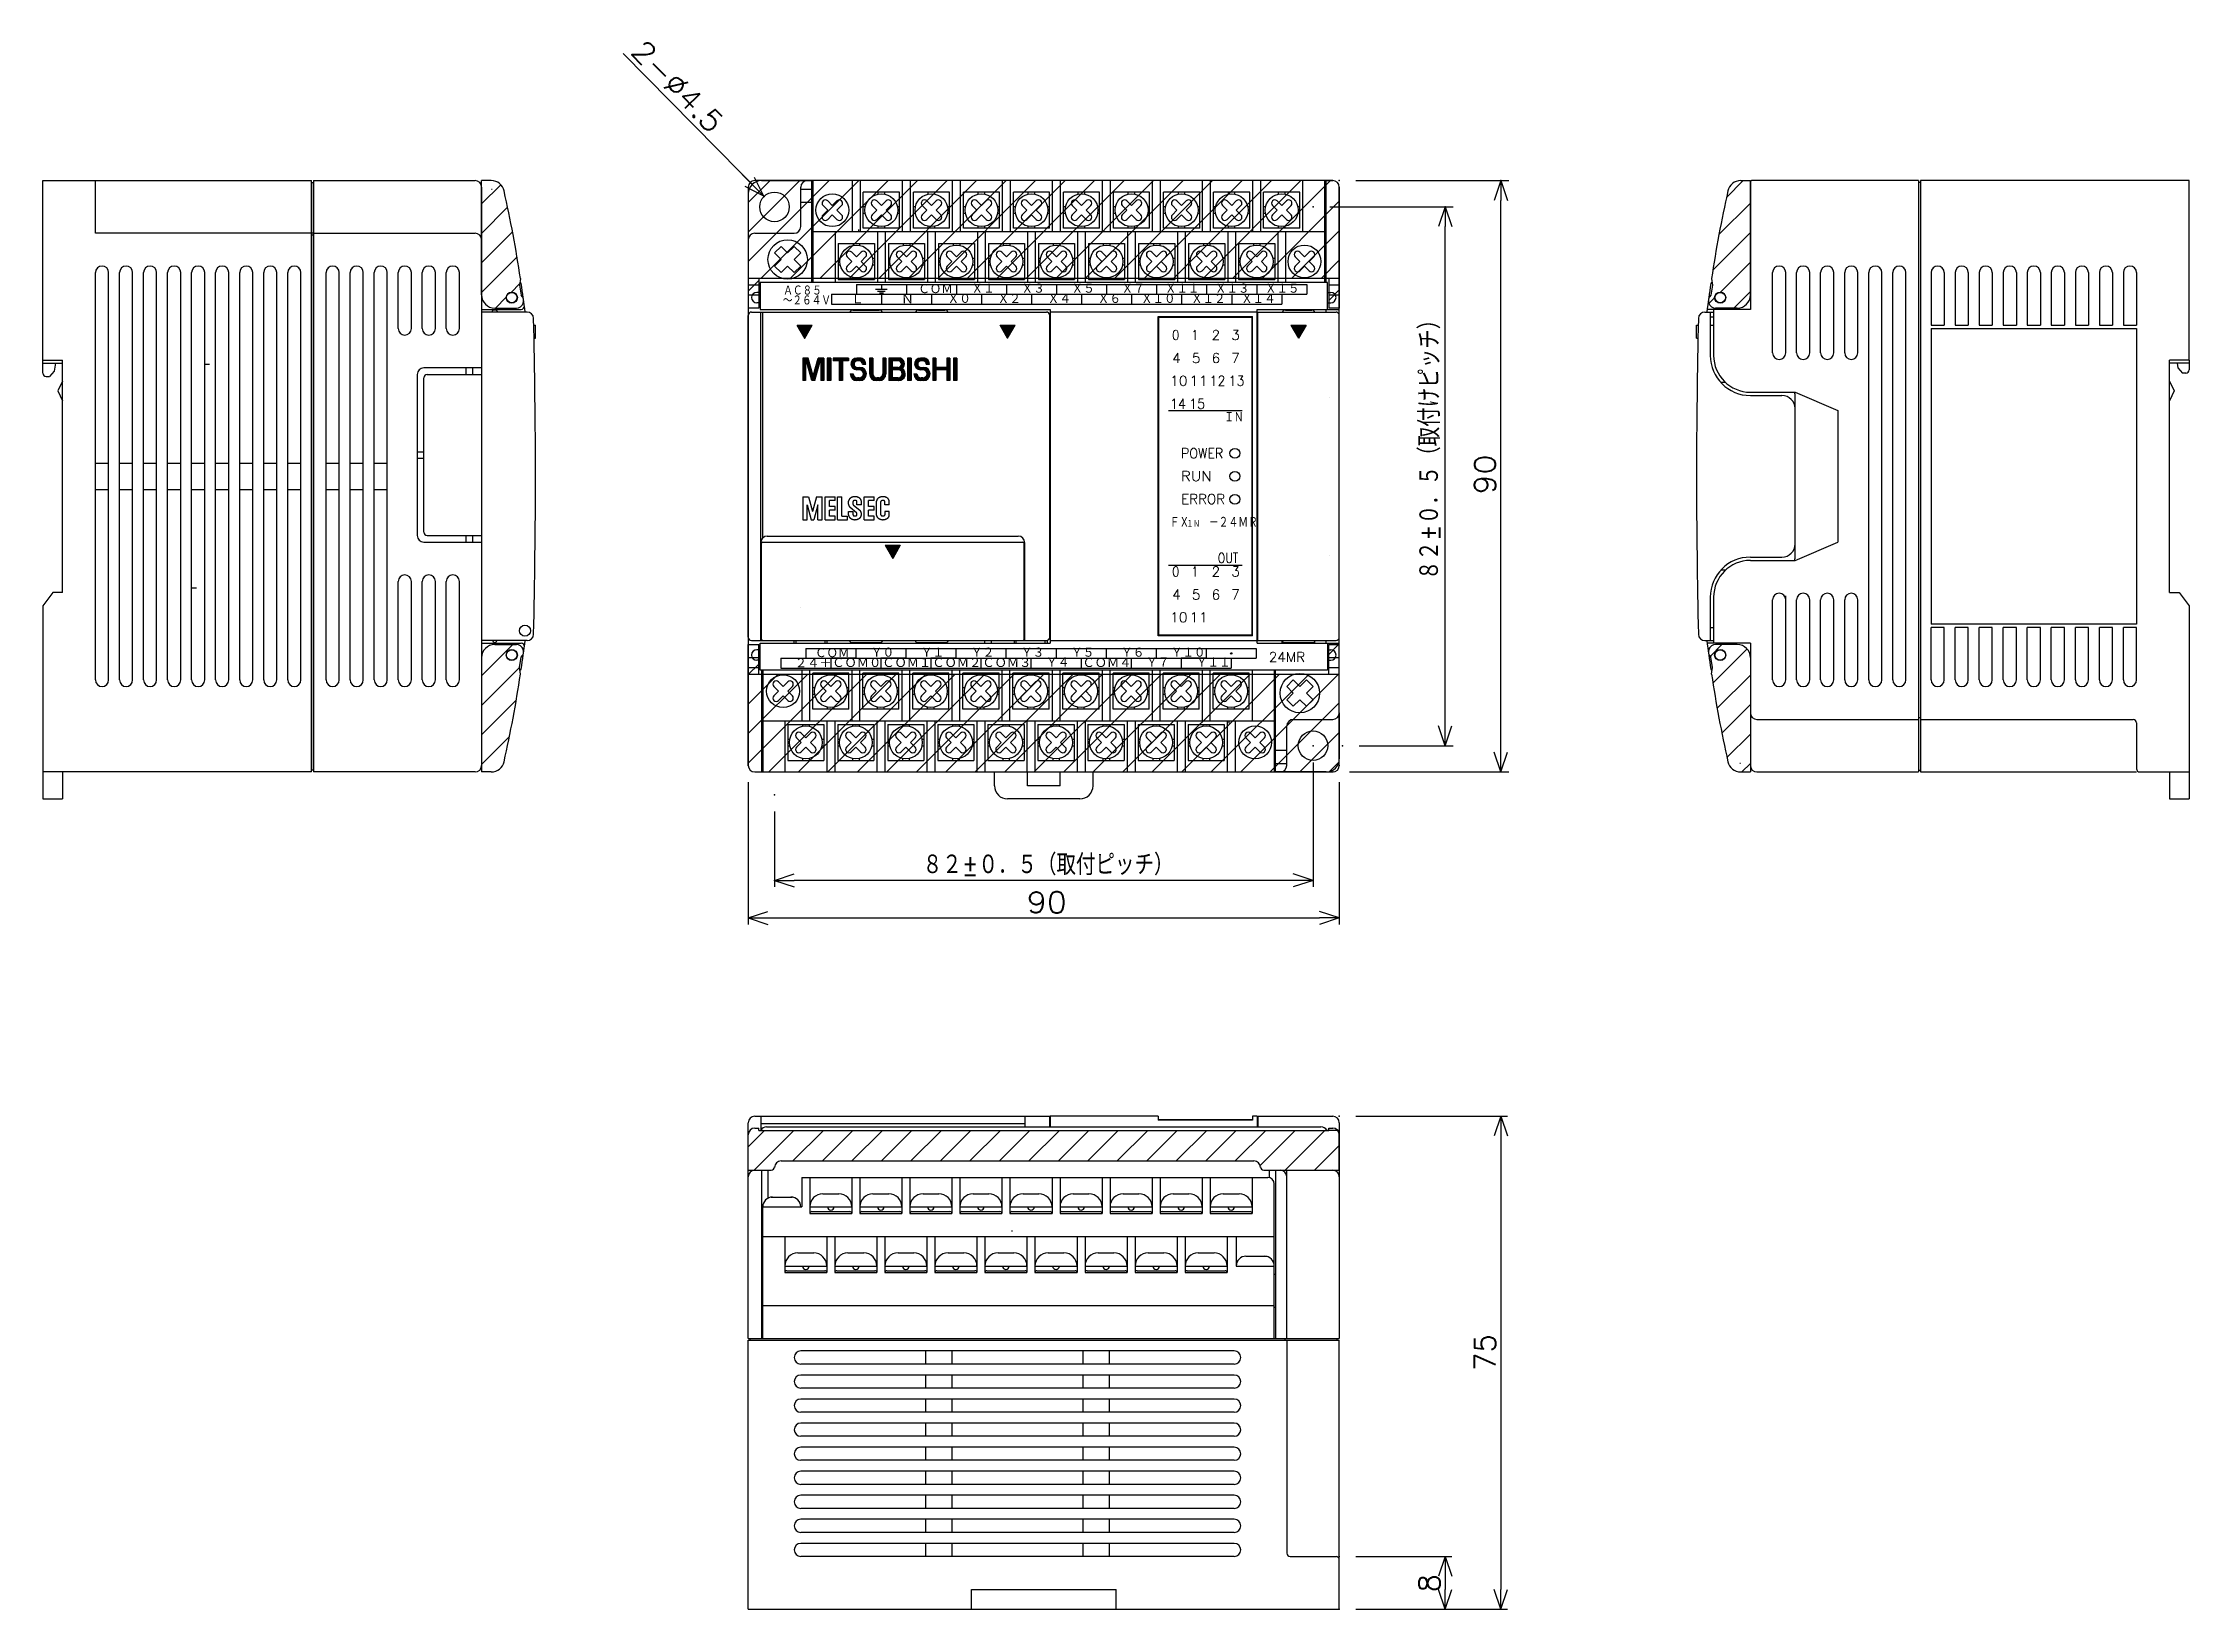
# Model space of a CAD drawing. Extents: x -157 to 170, y -125 to 114.
import ezdxf

# ---------------------------------------------------------------- set-up
doc = ezdxf.new("R2010")
doc.units = 0
doc.layers.get('0').update_dxf_attribs({"linetype": 'CONTINUOUS'})
doc.styles.get("Standard").update_dxf_attribs({"font": 'txt', "bigfont": 'BIGFONT'})

msp = doc.modelspace()

# ---------------------------------------------------------------- texts
at = {"color": 7, "linetype": 'CONTINUOUS'}
for s, rotation, width, p in [('2-%%C4.5', 314.599999, 1.101036, (-67.704516, 112.340171)), ('８２%%P０．５（取付けピッチ）', 90.000003, 0.84327, (55.656132, 32.09235)), ('90', 90.000003, 1.102098, (64.129932, 45.135303)), ('75', 90.000003, 1.028625, (64.129932, -88.297825))]:
    msp.add_text(s, height=3.2, rotation=rotation, dxfattribs=dict(at, width=width)).set_placement(p)
for s, height, width, p in [('～２６４Ｖ', 1.5, 0.848927, (-44.401439, 73.891663)), ('ＡＣ８５', 1.5, 0.85127, (-44.334548, 75.396675)), ('Ｌ', 1.4, 1.260504, (-34.009254, 74.070668)), ('Ｎ', 1.4, 1.260504, (-26.389253, 74.070668)), ('ＣＯＭ', 1.4, 1.134454, (-23.769397, 75.620114)), ('Ｘ０', 1.4, 1.159664, (-19.323142, 74.138036)), ('Ｘ１', 1.4, 1.159664, (-15.685299, 75.687482)), ('Ｘ２', 1.4, 1.159664, (-11.703143, 74.138036)), ('Ｘ３', 1.4, 1.159664, (-8.065299, 75.687482)), ('Ｘ４', 1.4, 1.159664, (-4.083143, 74.138036)), ('Ｘ５', 1.4, 1.159664, (-0.445299, 75.687482)), ('Ｘ６', 1.4, 1.159664, (3.536857, 74.138036)), ('Ｘ７', 1.4, 1.159664, (7.174701, 75.687482)), ('Ｘ１０', 1.4, 1.134454, (10.156856, 74.138036)), ('Ｘ１１', 1.4, 1.134454, (13.7947, 75.687482)), ('Ｘ１２', 1.4, 1.134454, (17.776856, 74.138036)), ('Ｘ１３', 1.4, 1.134454, (21.4147, 75.687482)), ('Ｘ１４', 1.4, 1.134454, (25.396857, 74.138036)), ('Ｘ１５', 1.4, 1.134454, (29.034701, 75.687482)), ('0', 1.5, 0.833333, (14.898479, 68.628304)), ('1', 1.5, 0.666667, (17.898478, 68.628304)), ('10', 1.5, 1.028571, (14.576209, 61.66193)), ('11', 1.5, 1.131429, (17.476209, 61.66193)), ('12', 1.5, 0.942857, (20.576209, 61.66193)), ('13', 1.5, 0.942857, (23.476209, 61.66193)), ('14', 1.5, 0.942857, (14.576209, 58.16193)), ('15', 1.5, 0.942857, (17.476209, 58.16193)), ('ＩＮ', 1.5, 0.722584, (22.821648, 56.119347)), ('POWER', 1.5, 0.933333, (16.238557, 50.639793)), ('RUN', 1.5, 1.125, (16.215397, 47.15847)), ('ＦＸ\u3000\u3000－２４ＭＲ', 1.7, 0.626798, (14.505109, 40.040297)), ('１Ｎ', 1, 0.722584, (17.082157, 40.112442)), ('OUT', 1.5, 0.806953, (21.837924, 34.706844)), ('0', 1.5, 0.833333, (14.898479, 32.628304)), ('1', 1.5, 0.666667, (17.898478, 32.628304)), ('10', 1.5, 1.028571, (14.576209, 25.66193)), ('11', 1.5, 1.131429, (17.476209, 25.66193)), ('２４＋', 1.4, 1.215486, (-42.573032, 18.673789)), ('ＣＯＭ', 1.4, 1.134454, (-39.489398, 20.220116)), ('ＣＯＭ０', 1.4, 1.211394, (-36.878066, 18.723069)), ('Ｙ０', 1.4, 1.159664, (-31.0053, 20.287484)), ('ＣＯＭ１', 1.4, 1.211394, (-29.258067, 18.723069)), ('Ｙ１', 1.4, 1.159664, (-23.385299, 20.287484)), ('ＣＯＭ２', 1.4, 1.211394, (-21.638066, 18.723069)), ('Ｙ２', 1.4, 1.159664, (-15.7653, 20.287484)), ('ＣＯＭ３', 1.4, 1.211394, (-14.018068, 18.723069)), ('Ｙ３', 1.4, 1.159664, (-8.1453, 20.287484)), ('Ｙ４', 1.4, 1.159664, (-4.3353, 18.787484)), ('Ｙ５', 1.4, 1.159664, (-0.5253, 20.287484)), ('ＣＯＭ４', 1.4, 1.211394, (1.221933, 18.723069)), ('Ｙ６', 1.4, 1.159664, (7.094701, 20.287484)), ('Ｙ７', 1.4, 1.159664, (10.9047, 18.787484)), ('Ｙ１０', 1.4, 1.134454, (14.714701, 20.287484)), ('Ｙ１１', 1.4, 1.134454, (18.524701, 18.787484)), ('24MR', 1.5, 1.013011, (29.602812, 19.622919)), ('８２%%P０．５（取付ピッチ）', 3.2, 0.843501, (-23.090194, -12.815762)), ('90', 3.2, 1.102098, (-7.226038, -18.544048))]:
    msp.add_text(s, height=height, dxfattribs=dict(at, width=width)).set_placement(p)
for s, p in [('2', (20.898478, 68.628304)), ('3', (23.898478, 68.628304)), ('4', (14.898479, 65.128304)), ('5', (17.898478, 65.128304)), ('6', (20.898478, 65.128304)), ('7', (23.898478, 65.128304)), ('ERROR', (16.26576, 43.65847)), ('2', (20.898478, 32.628304)), ('3', (23.898478, 32.628304)), ('4', (14.898479, 29.128304)), ('5', (17.898478, 29.128304)), ('6', (20.898478, 29.128304)), ('7', (23.898478, 29.128304))]:
    msp.add_text(s, height=1.5, dxfattribs=at).set_placement(p)
msp.add_text('8', height=3.2, rotation=90.000003, dxfattribs=at).set_placement((55.656131, -121.961161))

# ---------------------------------------------------------------- blocks, each defined once
blk = doc.blocks.new('_OPEN30')
at = {"color": 0, "linetype": 'BYBLOCK'}
for q in [(-3, 1), (-3, -1), (-3, 0)]:
    blk.add_line((0, 0), q, dxfattribs=at)

# ---------------------------------------------------------------- linework, layer by layer
at = {"color": 7, "linetype": 'CONTINUOUS'}
for p, q in [((-47.238831, 90.47097), (-68.729065, 112.228676)), ((-49.411203, 92.670228), (-51.765401, 95.053557)), ((-157.065735, 92.878304), (-116.165741, 92.878304)), ((-157.065735, 63.578304), (-157.065735, 92.878304)), ((-149.065735, 84.878304), (-149.065735, 92.878304)), ((-116.165741, 2.878303), (-116.165741, 92.878304)), ((-116.165741, 92.5783), (-115.865738, 92.5783)), ((-115.865738, 92.878304), (-91.265739, 92.878304)), ((-115.865738, 92.878304), (-115.865738, 2.878303)), ((-115.865738, 3.178303), (-115.865738, 92.5783)), ((-90.26574, 89.344523), (-87.347743, 92.262526)), ((-90.265739, 75.47831), (-90.265739, 92.878304)), ((-88.791321, 92.878304), (-90.265739, 92.878304)), ((-90.265739, 91.878304), (-90.265739, 83.878304)), ((-88.765739, 91.5783), (-88.665741, 91.5783)), ((-49.665741, 91.878304), (-49.665741, 73.47831)), ((-49.66574, 80.553146), (-37.340608, 92.878303)), ((-49.66574, 85.043279), (-41.830731, 92.878303)), ((-49.66574, 89.533412), (-46.320855, 92.878303)), ((39.334259, 92.878304), (-48.665741, 92.878304)), ((-47.75045, 77.978307), (-32.850484, 92.878303)), ((-47.665741, 92.878304), (-39.760738, 92.878304)), ((-43.260327, 77.978307), (-28.360361, 92.878303)), ((-41.665741, 85.878304), (-41.665741, 91.878304)), ((-41.665741, 91.5783), (-39.96574, 91.5783)), ((-40.665741, 92.878304), (-39.760738, 92.878304)), ((-39.96574, 77.378304), (-39.96574, 92.878304)), ((-39.760738, 77.378304), (-39.760738, 92.878304)), ((-39.760738, 85.0783), (-39.760738, 92.878304)), ((38.129261, 92.878304), (-39.760738, 92.878304)), ((-38.770203, 77.978307), (-23.870237, 92.878303)), ((-34.28008, 77.978307), (-19.380113, 92.878303)), ((-33.810741, 85.0783), (-33.810741, 92.878304)), ((-32.59074, 85.0783), (-32.59074, 92.878304)), ((-29.789956, 77.978307), (-14.88999, 92.878303)), ((-26.190739, 85.0783), (-26.190739, 92.878304)), ((-25.299833, 77.978307), (-10.399866, 92.878303)), ((-24.970739, 85.0783), (-24.970739, 92.878304)), ((-20.809709, 77.978307), (-5.909743, 92.878303)), ((-18.57074, 85.0783), (-18.57074, 92.878304)), ((-17.35074, 85.0783), (-17.35074, 92.878304)), ((-16.319585, 77.978307), (-1.419619, 92.878303)), ((-11.829462, 77.978307), (3.070504, 92.878303)), ((-10.95074, 85.0783), (-10.95074, 92.878304)), ((-9.73074, 85.0783), (-9.73074, 92.878304)), ((-7.339338, 77.978307), (7.560628, 92.878303)), ((-3.330739, 85.0783), (-3.330739, 92.878304)), ((-2.849215, 77.978307), (12.050751, 92.878303)), ((-2.11074, 85.0783), (-2.11074, 92.878304)), ((1.640909, 77.978307), (16.540875, 92.878303)), ((4.28926, 85.0783), (4.28926, 92.878304)), ((5.50926, 85.0783), (5.50926, 92.878304)), ((6.131032, 77.978307), (21.030999, 92.878303)), ((10.621156, 77.978307), (25.521122, 92.878303)), ((11.909261, 85.0783), (11.909261, 92.878304)), ((13.12926, 85.0783), (13.12926, 92.878304)), ((15.11128, 77.978307), (30.011246, 92.878303)), ((19.529261, 85.0783), (19.529261, 92.878304)), ((19.601403, 77.978307), (34.501369, 92.878303)), ((20.74926, 85.0783), (20.74926, 92.878304)), ((24.091527, 77.978307), (38.991493, 92.878303)), ((27.14926, 85.0783), (27.14926, 92.878304)), ((28.369261, 85.0783), (28.369261, 92.878304)), ((34.76926, 85.0783), (34.76926, 92.878304)), ((38.129261, 77.378304), (38.129261, 92.878304)), ((38.129261, 92.878304), (39.334259, 92.878304)), ((38.334259, 77.378304), (38.334259, 92.878304)), ((40.334259, 11.878303), (40.334259, 91.878304)), ((40.334259, 11.878303), (40.334259, 91.878304)), ((40.334259, 91.878304), (40.334259, 73.47831)), ((42.874259, 92.878304), (66.129929, 92.878304)), ((99.287838, 90.312913), (101.853223, 92.878303)), ((101.459846, 92.878304), (102.934258, 92.878304)), ((102.934258, 92.878304), (102.934258, 73.278305)), ((102.934258, 75.47831), (102.934258, 92.878304)), ((128.534256, 92.878304), (103.134262, 92.878304)), ((128.534256, 92.878304), (128.534256, 2.878303)), ((128.534256, 92.5783), (128.534256, 3.178303)), ((128.834259, 92.5783), (128.534256, 92.5783)), ((169.734253, 92.878304), (128.834259, 92.878304)), ((128.834259, 92.878304), (128.834259, 2.878303)), ((169.734253, 65.5783), (169.734253, 92.878304)), ((-90.26574, 84.854391), (-86.300969, 88.819169)), ((-49.665741, 90.878304), (-49.665741, 83.878304)), ((-47.246861, 90.479103), (-47.302967, 90.535904)), ((-41.665741, 89.5783), (-39.96574, 89.5783)), ((-38.274952, 89.792519), (-38.274952, 89.792519)), ((-37.567848, 88.378304), (-38.274952, 89.085411)), ((-37.567848, 88.378304), (-38.274952, 87.671196)), ((-36.860741, 89.085411), (-37.567848, 89.792519)), ((-36.153633, 89.792519), (-36.860741, 89.085411)), ((-35.446526, 89.085411), (-36.153633, 88.378304)), ((-35.446526, 87.671196), (-36.153633, 88.378304)), ((-35.446526, 89.792519), (-35.446526, 89.792519)), ((-26.640739, 91.128304), (-32.140739, 91.128304)), ((-32.140739, 85.628304), (-32.140739, 91.128304)), ((-31.840229, 88.878304), (-32.140739, 88.878304)), ((-30.804953, 89.792519), (-30.804953, 89.792519)), ((-30.097847, 88.378304), (-30.804953, 89.085411)), ((-30.097847, 88.378304), (-30.804953, 87.671196)), ((-29.390739, 89.085411), (-30.097847, 89.792519)), ((-29.890739, 90.827789), (-29.890739, 91.128304)), ((-28.683632, 89.792519), (-29.390739, 89.085411)), ((-28.890739, 90.827789), (-28.890739, 91.128304)), ((-27.976526, 89.085411), (-28.683632, 88.378304)), ((-27.976526, 87.671196), (-28.683632, 88.378304)), ((-27.976526, 89.792519), (-27.976526, 89.792519)), ((-26.640739, 88.878304), (-26.94125, 88.878304)), ((-26.640739, 85.628304), (-26.640739, 91.128304)), ((-19.020741, 91.128304), (-24.520741, 91.128304)), ((-24.520741, 85.628304), (-24.520741, 91.128304)), ((-24.22023, 88.878304), (-24.520741, 88.878304)), ((-23.184954, 89.792519), (-23.184954, 89.792519)), ((-23.184954, 89.792519), (-23.184954, 89.792519)), ((-22.477846, 88.378304), (-23.184954, 89.085411)), ((-22.477846, 88.378304), (-23.184954, 89.085411)), ((-22.477846, 88.378304), (-23.184954, 87.671196)), ((-22.477846, 88.378304), (-23.184954, 87.671196)), ((-21.770741, 89.085411), (-22.477846, 89.792519)), ((-21.770741, 89.085411), (-22.477846, 89.792519)), ((-22.270741, 90.827789), (-22.270741, 91.128304)), ((-21.063633, 89.792519), (-21.770741, 89.085411)), ((-21.063633, 89.792519), (-21.770741, 89.085411)), ((-21.270741, 90.827789), (-21.270741, 91.128304)), ((-20.356525, 89.085411), (-21.063633, 88.378304)), ((-20.356525, 89.085411), (-21.063633, 88.378304)), ((-20.356525, 87.671196), (-21.063633, 88.378304)), ((-20.356525, 87.671196), (-21.063633, 88.378304)), ((-20.356525, 89.792519), (-20.356525, 89.792519)), ((-20.356525, 89.792519), (-20.356525, 89.792519)), ((-19.020741, 88.878304), (-19.321249, 88.878304)), ((-19.020741, 85.628304), (-19.020741, 91.128304)), ((-11.40074, 91.128304), (-16.90074, 91.128304)), ((-16.90074, 85.628304), (-16.90074, 91.128304)), ((-16.600229, 88.878304), (-16.90074, 88.878304)), ((-15.564953, 89.792519), (-15.564953, 89.792519)), ((-15.564953, 89.792519), (-15.564953, 89.792519)), ((-14.857846, 88.378304), (-15.564953, 89.085411)), ((-14.857846, 88.378304), (-15.564953, 89.085411)), ((-14.857846, 88.378304), (-15.564953, 87.671196)), ((-14.857846, 88.378304), (-15.564953, 87.671196)), ((-14.15074, 89.085411), (-14.857846, 89.792519)), ((-14.15074, 89.085411), (-14.857846, 89.792519)), ((-14.65074, 90.827789), (-14.65074, 91.128304)), ((-13.443633, 89.792519), (-14.15074, 89.085411)), ((-13.443633, 89.792519), (-14.15074, 89.085411)), ((-13.65074, 90.827789), (-13.65074, 91.128304)), ((-12.736526, 89.085411), (-13.443633, 88.378304)), ((-12.736526, 89.085411), (-13.443633, 88.378304)), ((-12.736526, 87.671196), (-13.443633, 88.378304)), ((-12.736526, 87.671196), (-13.443633, 88.378304)), ((-12.736526, 89.792519), (-12.736526, 89.792519)), ((-12.736526, 89.792519), (-12.736526, 89.792519)), ((-11.40074, 88.878304), (-11.70125, 88.878304)), ((-11.40074, 85.628304), (-11.40074, 91.128304)), ((-3.78074, 91.128304), (-9.28074, 91.128304)), ((-9.28074, 85.628304), (-9.28074, 91.128304)), ((-8.980229, 88.878304), (-9.28074, 88.878304)), ((-7.944953, 89.792519), (-7.944953, 89.792519)), ((-7.944953, 89.792519), (-7.944953, 89.792519)), ((-7.237846, 88.378304), (-7.944953, 89.085411)), ((-7.237846, 88.378304), (-7.944953, 89.085411)), ((-7.237846, 88.378304), (-7.944953, 87.671196)), ((-7.237846, 88.378304), (-7.944953, 87.671196)), ((-6.53074, 89.085411), (-7.237846, 89.792519)), ((-6.53074, 89.085411), (-7.237846, 89.792519)), ((-7.03074, 90.827789), (-7.03074, 91.128304)), ((-5.823633, 89.792519), (-6.53074, 89.085411)), ((-5.823633, 89.792519), (-6.53074, 89.085411)), ((-6.03074, 90.827789), (-6.03074, 91.128304)), ((-5.116526, 89.085411), (-5.823633, 88.378304)), ((-5.116526, 89.085411), (-5.823633, 88.378304)), ((-5.116526, 87.671196), (-5.823633, 88.378304)), ((-5.116526, 87.671196), (-5.823633, 88.378304)), ((-5.116526, 89.792519), (-5.116526, 89.792519)), ((-5.116526, 89.792519), (-5.116526, 89.792519)), ((-3.78074, 88.878304), (-4.08125, 88.878304)), ((-3.78074, 85.628304), (-3.78074, 91.128304)), ((3.83926, 91.128304), (-1.66074, 91.128304)), ((-1.66074, 85.628304), (-1.66074, 91.128304)), ((-1.360229, 88.878304), (-1.66074, 88.878304)), ((-0.324953, 89.792519), (-0.324953, 89.792519)), ((0.382154, 88.378304), (-0.324953, 89.085411)), ((0.382154, 88.378304), (-0.324953, 87.671196)), ((1.08926, 89.085411), (0.382154, 89.792519)), ((0.58926, 90.827789), (0.58926, 91.128304)), ((1.796367, 89.792519), (1.08926, 89.085411)), ((1.58926, 90.827789), (1.58926, 91.128304)), ((2.503474, 89.085411), (1.796367, 88.378304)), ((2.503474, 87.671196), (1.796367, 88.378304)), ((2.503474, 89.792519), (2.503474, 89.792519)), ((3.83926, 88.878304), (3.53875, 88.878304)), ((3.83926, 85.628304), (3.83926, 91.128304)), ((11.45926, 91.128304), (5.95926, 91.128304)), ((5.95926, 85.628304), (5.95926, 91.128304)), ((6.259771, 88.878304), (5.95926, 88.878304)), ((7.295047, 89.792519), (7.295047, 89.792519)), ((8.002153, 88.378304), (7.295047, 89.085411)), ((8.002153, 88.378304), (7.295047, 87.671196)), ((8.70926, 89.085411), (8.002153, 89.792519)), ((8.20926, 90.827789), (8.20926, 91.128304)), ((9.416368, 89.792519), (8.70926, 89.085411)), ((9.20926, 90.827789), (9.20926, 91.128304)), ((10.123474, 89.085411), (9.416368, 88.378304)), ((10.123474, 87.671196), (9.416368, 88.378304)), ((10.123474, 89.792519), (10.123474, 89.792519)), ((11.45926, 88.878304), (11.158751, 88.878304)), ((11.45926, 85.628304), (11.45926, 91.128304)), ((19.07926, 91.128304), (13.579261, 91.128304)), ((13.579261, 85.628304), (13.579261, 91.128304)), ((13.87977, 88.878304), (13.579261, 88.878304)), ((14.915047, 89.792519), (14.915047, 89.792519)), ((15.622153, 88.378304), (14.915047, 89.085411)), ((15.622153, 88.378304), (14.915047, 87.671196)), ((16.32926, 89.085411), (15.622153, 89.792519)), ((15.829261, 90.827789), (15.829261, 91.128304)), ((17.036367, 89.792519), (16.32926, 89.085411)), ((16.82926, 90.827789), (16.82926, 91.128304)), ((17.743473, 89.085411), (17.036367, 88.378304)), ((17.743473, 87.671196), (17.036367, 88.378304)), ((17.743473, 89.792519), (17.743473, 89.792519)), ((19.07926, 88.878304), (18.778749, 88.878304)), ((19.07926, 85.628304), (19.07926, 91.128304)), ((26.699261, 91.128304), (21.199261, 91.128304)), ((21.199261, 85.628304), (21.199261, 91.128304)), ((21.499771, 88.878304), (21.199261, 88.878304)), ((22.535048, 89.792519), (22.535048, 89.792519)), ((23.242153, 88.378304), (22.535048, 89.085411)), ((23.242153, 88.378304), (22.535048, 87.671196)), ((23.949261, 89.085411), (23.242153, 89.792519)), ((23.449261, 90.827789), (23.449261, 91.128304)), ((24.656366, 89.792519), (23.949261, 89.085411)), ((24.449261, 90.827789), (24.449261, 91.128304)), ((25.363474, 89.085411), (24.656366, 88.378304)), ((25.363474, 87.671196), (24.656366, 88.378304)), ((25.363474, 89.792519), (25.363474, 89.792519)), ((26.699261, 88.878304), (26.39875, 88.878304)), ((26.699261, 85.628304), (26.699261, 91.128304)), ((28.58165, 77.978307), (40.33426, 89.730941)), ((34.31926, 91.128304), (28.81926, 91.128304)), ((28.81926, 85.628304), (28.81926, 91.128304)), ((29.11977, 88.878304), (28.81926, 88.878304)), ((30.155046, 89.792519), (30.155046, 89.792519)), ((30.862154, 88.378304), (30.155046, 89.085411)), ((30.862154, 88.378304), (30.155046, 87.671196)), ((31.56926, 89.085411), (30.862154, 89.792519)), ((31.06926, 90.827789), (31.06926, 91.128304)), ((32.276367, 89.792519), (31.56926, 89.085411)), ((32.06926, 90.827789), (32.06926, 91.128304)), ((32.983475, 89.085411), (32.276367, 88.378304)), ((32.983475, 87.671196), (32.276367, 88.378304)), ((32.983475, 89.792519), (32.983475, 89.792519)), ((34.31926, 88.878304), (34.018749, 88.878304)), ((34.31926, 85.628304), (34.31926, 91.128304)), ((38.874259, 88.878304), (57.656128, 88.878304)), ((64.929932, 5.878303), (64.929932, 89.878304)), ((98.150313, 84.685253), (102.93426, 89.46921)), ((128.534256, 90.778305), (128.534256, 75.878304)), ((-90.26574, 80.364258), (-85.55514, 85.074867)), ((38.129261, 85.0783), (-39.760738, 85.0783)), ((-38.274952, 86.964088), (-38.274952, 86.964088)), ((-36.860741, 87.671196), (-37.567848, 86.964088)), ((-36.153633, 86.964088), (-36.860741, 87.671196)), ((-36.400738, 77.378304), (-36.400738, 85.0783)), ((-35.446526, 86.964088), (-35.446526, 86.964088)), ((-32.900738, 85.452873), (-32.900738, 85.0783)), ((-31.840229, 87.878304), (-32.140739, 87.878304)), ((-26.640739, 85.628304), (-32.140739, 85.628304)), ((-30.804953, 86.964088), (-30.804953, 86.964088)), ((-29.390739, 87.671196), (-30.097847, 86.964088)), ((-30.00074, 85.0783), (-30.00074, 77.378304)), ((-29.890739, 85.628304), (-29.890739, 85.92881)), ((-28.683632, 86.964088), (-29.390739, 87.671196)), ((-28.890739, 85.628304), (-28.890739, 85.92881)), ((-28.780739, 77.378304), (-28.780739, 85.0783)), ((-27.976526, 86.964088), (-27.976526, 86.964088)), ((-26.640739, 87.878304), (-26.94125, 87.878304)), ((-24.22023, 87.878304), (-24.520741, 87.878304)), ((-19.020741, 85.628304), (-24.520741, 85.628304)), ((-23.184954, 86.964088), (-23.184954, 86.964088)), ((-23.184954, 86.964088), (-23.184954, 86.964088)), ((-21.770741, 87.671196), (-22.477846, 86.964088)), ((-21.770741, 87.671196), (-22.477846, 86.964088)), ((-22.380739, 85.0783), (-22.380739, 77.378304)), ((-22.270741, 85.628304), (-22.270741, 85.92881)), ((-21.063633, 86.964088), (-21.770741, 87.671196)), ((-21.063633, 86.964088), (-21.770741, 87.671196)), ((-21.270741, 85.628304), (-21.270741, 85.92881)), ((-21.16074, 77.378304), (-21.16074, 85.0783)), ((-20.356525, 86.964088), (-20.356525, 86.964088)), ((-20.356525, 86.964088), (-20.356525, 86.964088)), ((-19.020741, 87.878304), (-19.321249, 87.878304)), ((-16.600229, 87.878304), (-16.90074, 87.878304)), ((-11.40074, 85.628304), (-16.90074, 85.628304)), ((-15.564953, 86.964088), (-15.564953, 86.964088)), ((-15.564953, 86.964088), (-15.564953, 86.964088)), ((-14.15074, 87.671196), (-14.857846, 86.964088)), ((-14.15074, 87.671196), (-14.857846, 86.964088)), ((-14.760739, 85.0783), (-14.760739, 77.378304)), ((-14.65074, 85.628304), (-14.65074, 85.92881)), ((-13.443633, 86.964088), (-14.15074, 87.671196)), ((-13.443633, 86.964088), (-14.15074, 87.671196)), ((-13.65074, 85.628304), (-13.65074, 85.92881)), ((-13.54074, 77.378304), (-13.54074, 85.0783)), ((-12.736526, 86.964088), (-12.736526, 86.964088)), ((-12.736526, 86.964088), (-12.736526, 86.964088)), ((-11.40074, 87.878304), (-11.70125, 87.878304)), ((-8.980229, 87.878304), (-9.28074, 87.878304)), ((-3.78074, 85.628304), (-9.28074, 85.628304)), ((-7.944953, 86.964088), (-7.944953, 86.964088)), ((-7.944953, 86.964088), (-7.944953, 86.964088)), ((-6.53074, 87.671196), (-7.237846, 86.964088)), ((-6.53074, 87.671196), (-7.237846, 86.964088)), ((-7.140739, 85.0783), (-7.140739, 77.378304)), ((-7.03074, 85.628304), (-7.03074, 85.92881)), ((-5.823633, 86.964088), (-6.53074, 87.671196)), ((-5.823633, 86.964088), (-6.53074, 87.671196)), ((-6.03074, 85.628304), (-6.03074, 85.92881)), ((-5.92074, 77.378304), (-5.92074, 85.0783)), ((-5.116526, 86.964088), (-5.116526, 86.964088)), ((-5.116526, 86.964088), (-5.116526, 86.964088)), ((-3.78074, 87.878304), (-4.08125, 87.878304)), ((-1.360229, 87.878304), (-1.66074, 87.878304)), ((3.83926, 85.628304), (-1.66074, 85.628304)), ((-0.324953, 86.964088), (-0.324953, 86.964088)), ((1.08926, 87.671196), (0.382154, 86.964088)), ((0.47926, 85.0783), (0.47926, 77.378304)), ((0.58926, 85.628304), (0.58926, 85.92881)), ((1.796367, 86.964088), (1.08926, 87.671196)), ((1.58926, 85.628304), (1.58926, 85.92881)), ((1.69926, 77.378304), (1.69926, 85.0783)), ((2.503474, 86.964088), (2.503474, 86.964088)), ((3.83926, 87.878304), (3.53875, 87.878304)), ((6.259771, 87.878304), (5.95926, 87.878304)), ((11.45926, 85.628304), (5.95926, 85.628304)), ((7.295047, 86.964088), (7.295047, 86.964088)), ((8.70926, 87.671196), (8.002153, 86.964088)), ((8.09926, 85.0783), (8.09926, 77.378304)), ((8.20926, 85.628304), (8.20926, 85.92881)), ((9.416368, 86.964088), (8.70926, 87.671196)), ((9.20926, 85.628304), (9.20926, 85.92881)), ((9.319261, 77.378304), (9.319261, 85.0783)), ((10.123474, 86.964088), (10.123474, 86.964088)), ((11.45926, 87.878304), (11.158751, 87.878304)), ((13.87977, 87.878304), (13.579261, 87.878304)), ((19.07926, 85.628304), (13.579261, 85.628304)), ((14.915047, 86.964088), (14.915047, 86.964088)), ((16.32926, 87.671196), (15.622153, 86.964088)), ((15.71926, 85.0783), (15.71926, 77.378304)), ((15.829261, 85.628304), (15.829261, 85.92881)), ((17.036367, 86.964088), (16.32926, 87.671196)), ((16.82926, 85.628304), (16.82926, 85.92881)), ((16.93926, 77.378304), (16.93926, 85.0783)), ((17.743473, 86.964088), (17.743473, 86.964088)), ((19.07926, 87.878304), (18.778749, 87.878304)), ((21.499771, 87.878304), (21.199261, 87.878304)), ((26.699261, 85.628304), (21.199261, 85.628304)), ((22.535048, 86.964088), (22.535048, 86.964088)), ((23.949261, 87.671196), (23.242153, 86.964088)), ((23.33926, 85.0783), (23.33926, 77.378304)), ((23.449261, 85.628304), (23.449261, 85.92881)), ((24.656366, 86.964088), (23.949261, 87.671196)), ((24.449261, 85.628304), (24.449261, 85.92881)), ((24.559261, 77.378304), (24.559261, 85.0783)), ((25.363474, 86.964088), (25.363474, 86.964088)), ((26.699261, 87.878304), (26.39875, 87.878304)), ((29.11977, 87.878304), (28.81926, 87.878304)), ((34.31926, 85.628304), (28.81926, 85.628304)), ((30.155046, 86.964088), (30.155046, 86.964088)), ((31.56926, 87.671196), (30.862154, 86.964088)), ((30.959261, 85.0783), (30.959261, 77.378304)), ((31.06926, 85.628304), (31.06926, 85.92881)), ((32.276367, 86.964088), (31.56926, 87.671196)), ((32.06926, 85.628304), (32.06926, 85.92881)), ((32.17926, 77.378304), (32.17926, 85.0783)), ((32.983475, 86.964088), (32.983475, 86.964088)), ((33.071774, 77.978307), (40.33426, 85.240808)), ((34.31926, 87.878304), (34.018749, 87.878304)), ((56.456131, 9.878303), (56.456131, 85.878304)), ((97.210958, 79.255764), (102.93426, 84.979077)), ((-115.865738, 84.878304), (-149.065735, 84.878304)), ((-115.865738, 84.5783), (-116.165741, 84.5783)), ((-115.865738, 84.878304), (-91.265739, 84.878304)), ((-90.265739, 83.878304), (-90.265739, 3.878303)), ((-49.665741, 83.878304), (-49.665741, 3.878303)), ((-48.665741, 84.878304), (-42.665741, 84.878304)), ((-44.665741, 82.878304), (-45.665741, 81.878304)), ((-44.665741, 80.878304), (-45.665741, 81.878304)), ((-43.665741, 81.878304), (-44.665741, 82.878304)), ((-43.665741, 81.878304), (-42.665741, 82.878304)), ((-42.665741, 82.878304), (-41.665741, 81.878304)), ((-42.665741, 80.878304), (-41.665741, 81.878304)), ((-35.950741, 83.3283), (-30.450739, 83.3283)), ((-35.950741, 83.3283), (-35.950741, 77.8283)), ((-34.614952, 81.992516), (-34.614952, 81.992516)), ((-33.200741, 81.285408), (-33.907845, 81.992516)), ((-33.700741, 83.3283), (-33.700741, 83.027794)), ((-32.493633, 81.992516), (-33.200741, 81.285408)), ((-32.700741, 83.3283), (-32.700741, 83.027794)), ((-31.786526, 81.992516), (-31.786526, 81.992516)), ((-30.450739, 83.3283), (-30.450739, 77.8283)), ((-28.33074, 83.3283), (-28.33074, 77.8283)), ((-28.33074, 83.3283), (-22.83074, 83.3283)), ((-26.994953, 81.992516), (-26.994953, 81.992516)), ((-26.994953, 81.992516), (-26.994953, 81.992516)), ((-25.58074, 81.285408), (-26.287846, 81.992516)), ((-25.58074, 81.285408), (-26.287846, 81.992516)), ((-26.08074, 83.3283), (-26.08074, 83.027794)), ((-24.873632, 81.992516), (-25.58074, 81.285408)), ((-24.873632, 81.992516), (-25.58074, 81.285408)), ((-25.08074, 83.3283), (-25.08074, 83.027794)), ((-24.166527, 81.992516), (-24.166527, 81.992516)), ((-24.166527, 81.992516), (-24.166527, 81.992516)), ((-22.83074, 83.3283), (-22.83074, 77.8283)), ((-20.710739, 83.3283), (-20.710739, 77.8283)), ((-20.710739, 83.3283), (-15.21074, 83.3283)), ((-19.374952, 81.992516), (-19.374952, 81.992516)), ((-19.374952, 81.992516), (-19.374952, 81.992516)), ((-17.960739, 81.285408), (-18.667847, 81.992516)), ((-17.960739, 81.285408), (-18.667847, 81.992516)), ((-18.460739, 83.3283), (-18.460739, 83.027794)), ((-17.253633, 81.992516), (-17.960739, 81.285408)), ((-17.253633, 81.992516), (-17.960739, 81.285408)), ((-17.460739, 83.3283), (-17.460739, 83.027794)), ((-16.546526, 81.992516), (-16.546526, 81.992516)), ((-16.546526, 81.992516), (-16.546526, 81.992516)), ((-15.21074, 83.3283), (-15.21074, 77.8283)), ((-13.090739, 83.3283), (-13.090739, 77.8283)), ((-13.090739, 83.3283), (-7.59074, 83.3283)), ((-11.754953, 81.992516), (-11.754953, 81.992516)), ((-11.754953, 81.992516), (-11.754953, 81.992516)), ((-10.340739, 81.285408), (-11.047847, 81.992516)), ((-10.340739, 81.285408), (-11.047847, 81.992516)), ((-10.840739, 83.3283), (-10.840739, 83.027794)), ((-9.633633, 81.992516), (-10.340739, 81.285408)), ((-9.633633, 81.992516), (-10.340739, 81.285408)), ((-9.840739, 83.3283), (-9.840739, 83.027794)), ((-8.926526, 81.992516), (-8.926526, 81.992516)), ((-8.926526, 81.992516), (-8.926526, 81.992516)), ((-7.59074, 83.3283), (-7.59074, 77.8283)), ((-5.47074, 83.3283), (-5.47074, 77.8283)), ((-5.47074, 83.3283), (0.02926, 83.3283)), ((-4.134953, 81.992516), (-4.134953, 81.992516)), ((-2.72074, 81.285408), (-3.427846, 81.992516)), ((-3.22074, 83.3283), (-3.22074, 83.027794)), ((-2.013633, 81.992516), (-2.72074, 81.285408)), ((-2.22074, 83.3283), (-2.22074, 83.027794)), ((-1.306526, 81.992516), (-1.306526, 81.992516)), ((0.02926, 83.3283), (0.02926, 77.8283)), ((2.14926, 83.3283), (2.14926, 77.8283)), ((2.14926, 83.3283), (7.649261, 83.3283)), ((3.485047, 81.992516), (3.485047, 81.992516)), ((4.899261, 81.285408), (4.192153, 81.992516)), ((4.399261, 83.3283), (4.399261, 83.027794)), ((5.606367, 81.992516), (4.899261, 81.285408)), ((5.399261, 83.3283), (5.399261, 83.027794)), ((6.313474, 81.992516), (6.313474, 81.992516)), ((7.649261, 83.3283), (7.649261, 77.8283)), ((9.76926, 83.3283), (9.76926, 77.8283)), ((9.76926, 83.3283), (15.26926, 83.3283)), ((11.105047, 81.992516), (11.105047, 81.992516)), ((12.51926, 81.285408), (11.812154, 81.992516)), ((12.01926, 83.3283), (12.01926, 83.027794)), ((13.226367, 81.992516), (12.51926, 81.285408)), ((13.01926, 83.3283), (13.01926, 83.027794)), ((13.933474, 81.992516), (13.933474, 81.992516)), ((15.26926, 83.3283), (15.26926, 77.8283)), ((17.389261, 83.3283), (17.389261, 77.8283)), ((17.389261, 83.3283), (22.889261, 83.3283)), ((18.725046, 81.992516), (18.725046, 81.992516)), ((20.139261, 81.285408), (19.432154, 81.992516)), ((19.639261, 83.3283), (19.639261, 83.027794)), ((20.846367, 81.992516), (20.139261, 81.285408)), ((20.639261, 83.3283), (20.639261, 83.027794)), ((21.553474, 81.992516), (21.553474, 81.992516)), ((22.889261, 83.3283), (22.889261, 77.8283)), ((25.00926, 83.3283), (25.00926, 77.8283)), ((25.00926, 83.3283), (30.50926, 83.3283)), ((26.345047, 81.992516), (26.345047, 81.992516)), ((27.75926, 81.285408), (27.052155, 81.992516)), ((27.25926, 83.3283), (27.25926, 83.027794)), ((28.466368, 81.992516), (27.75926, 81.285408)), ((28.25926, 83.3283), (28.25926, 83.027794)), ((29.173473, 81.992516), (29.173473, 81.992516)), ((30.50926, 83.3283), (30.50926, 77.8283)), ((33.615047, 81.992516), (33.615047, 81.992516)), ((35.029259, 81.285408), (34.322155, 81.992516)), ((35.736366, 81.992516), (35.029259, 81.285408)), ((36.443474, 81.992516), (36.443474, 81.992516)), ((-149.065735, 16.878304), (-149.065735, 78.878304)), ((-147.065735, 16.878304), (-147.065735, 78.878304)), ((-145.405746, 16.878304), (-145.405746, 78.878304)), ((-143.405746, 16.878304), (-143.405746, 78.878304)), ((-141.745743, 16.878304), (-141.745743, 78.878304)), ((-139.745743, 16.878304), (-139.745743, 78.878304)), ((-138.085739, 16.878304), (-138.085739, 78.878304)), ((-136.085739, 16.878304), (-136.085739, 78.878304)), ((-134.425735, 16.878304), (-134.425735, 78.878304)), ((-132.425735, 16.878304), (-132.425735, 78.878304)), ((-130.765747, 16.878304), (-130.765747, 78.878304)), ((-128.765747, 16.878304), (-128.765747, 78.878304)), ((-127.105743, 16.878304), (-127.105743, 78.878304)), ((-125.105743, 16.878304), (-125.105743, 78.878304)), ((-123.44574, 16.878304), (-123.44574, 78.878304)), ((-121.44574, 16.878304), (-121.44574, 78.878304)), ((-119.785736, 16.878304), (-119.785736, 78.878304)), ((-117.785736, 16.878304), (-117.785736, 78.878304)), ((-113.94574, 16.878304), (-113.94574, 78.878304)), ((-111.94574, 16.878304), (-111.94574, 78.878304)), ((-110.285736, 16.878304), (-110.285736, 78.878304)), ((-108.285736, 16.878304), (-108.285736, 78.878304)), ((-106.62574, 16.878304), (-106.62574, 78.878304)), ((-104.62574, 16.878304), (-104.62574, 78.878304)), ((-102.965736, 70.378304), (-102.965736, 78.878304)), ((-100.965736, 70.378304), (-100.965736, 78.878304)), ((-99.30574, 70.378304), (-99.30574, 78.878304)), ((-97.30574, 70.378304), (-97.30574, 78.878304)), ((-95.645737, 70.378304), (-95.645737, 78.878304)), ((-93.645737, 70.378304), (-93.645737, 78.878304)), ((-90.26574, 75.874126), (-84.872509, 81.267367)), ((-44.665741, 80.878304), (-45.665741, 79.878304)), ((-45.665741, 79.878304), (-44.665741, 78.878304)), ((-43.665741, 79.878304), (-44.665741, 78.878304)), ((-43.665741, 79.878304), (-42.665741, 78.878304)), ((-42.665741, 80.878304), (-41.665741, 79.878304)), ((-41.665741, 79.878304), (-42.665741, 78.878304)), ((-35.950741, 81.0783), (-35.65023, 81.0783)), ((-35.950741, 80.0783), (-35.65023, 80.0783)), ((-33.907845, 80.5783), (-34.614952, 81.285408)), ((-33.907845, 80.5783), (-34.614952, 79.871193)), ((-34.614952, 79.164093), (-34.614952, 79.164093)), ((-33.200741, 79.871193), (-33.907845, 79.164093)), ((-32.493633, 79.164093), (-33.200741, 79.871193)), ((-31.786526, 81.285408), (-32.493633, 80.5783)), ((-31.786526, 79.871193), (-32.493633, 80.5783)), ((-31.786526, 79.164093), (-31.786526, 79.164093)), ((-30.751249, 81.0783), (-30.450739, 81.0783)), ((-30.751249, 80.0783), (-30.450739, 80.0783)), ((-28.33074, 81.0783), (-28.03023, 81.0783)), ((-28.33074, 80.0783), (-28.03023, 80.0783)), ((-26.287846, 80.5783), (-26.994953, 81.285408)), ((-26.287846, 80.5783), (-26.994953, 81.285408)), ((-26.287846, 80.5783), (-26.994953, 79.871193)), ((-26.287846, 80.5783), (-26.994953, 79.871193)), ((-26.994953, 79.164093), (-26.994953, 79.164093)), ((-26.994953, 79.164093), (-26.994953, 79.164093)), ((-25.58074, 79.871193), (-26.287846, 79.164093)), ((-25.58074, 79.871193), (-26.287846, 79.164093)), ((-24.873632, 79.164093), (-25.58074, 79.871193)), ((-24.873632, 79.164093), (-25.58074, 79.871193)), ((-24.166527, 81.285408), (-24.873632, 80.5783)), ((-24.166527, 81.285408), (-24.873632, 80.5783)), ((-24.166527, 79.871193), (-24.873632, 80.5783)), ((-24.166527, 79.871193), (-24.873632, 80.5783)), ((-24.166527, 79.164093), (-24.166527, 79.164093)), ((-24.166527, 79.164093), (-24.166527, 79.164093)), ((-23.13125, 81.0783), (-22.83074, 81.0783)), ((-23.13125, 80.0783), (-22.83074, 80.0783)), ((-20.710739, 81.0783), (-20.410229, 81.0783)), ((-20.710739, 80.0783), (-20.410229, 80.0783)), ((-18.667847, 80.5783), (-19.374952, 81.285408)), ((-18.667847, 80.5783), (-19.374952, 81.285408)), ((-18.667847, 80.5783), (-19.374952, 79.871193)), ((-18.667847, 80.5783), (-19.374952, 79.871193)), ((-19.374952, 79.164093), (-19.374952, 79.164093)), ((-19.374952, 79.164093), (-19.374952, 79.164093)), ((-17.960739, 79.871193), (-18.667847, 79.164093)), ((-17.960739, 79.871193), (-18.667847, 79.164093)), ((-17.253633, 79.164093), (-17.960739, 79.871193)), ((-17.253633, 79.164093), (-17.960739, 79.871193)), ((-16.546526, 81.285408), (-17.253633, 80.5783)), ((-16.546526, 81.285408), (-17.253633, 80.5783)), ((-16.546526, 79.871193), (-17.253633, 80.5783)), ((-16.546526, 79.871193), (-17.253633, 80.5783)), ((-16.546526, 79.164093), (-16.546526, 79.164093)), ((-16.546526, 79.164093), (-16.546526, 79.164093)), ((-15.51125, 81.0783), (-15.21074, 81.0783)), ((-15.51125, 80.0783), (-15.21074, 80.0783)), ((-13.090739, 81.0783), (-12.79023, 81.0783)), ((-13.090739, 80.0783), (-12.79023, 80.0783)), ((-11.047847, 80.5783), (-11.754953, 81.285408)), ((-11.047847, 80.5783), (-11.754953, 81.285408)), ((-11.047847, 80.5783), (-11.754953, 79.871193)), ((-11.047847, 80.5783), (-11.754953, 79.871193)), ((-11.754953, 79.164093), (-11.754953, 79.164093)), ((-11.754953, 79.164093), (-11.754953, 79.164093)), ((-10.340739, 79.871193), (-11.047847, 79.164093)), ((-10.340739, 79.871193), (-11.047847, 79.164093)), ((-9.633633, 79.164093), (-10.340739, 79.871193)), ((-9.633633, 79.164093), (-10.340739, 79.871193)), ((-8.926526, 81.285408), (-9.633633, 80.5783)), ((-8.926526, 81.285408), (-9.633633, 80.5783)), ((-8.926526, 79.871193), (-9.633633, 80.5783)), ((-8.926526, 79.871193), (-9.633633, 80.5783)), ((-8.926526, 79.164093), (-8.926526, 79.164093)), ((-8.926526, 79.164093), (-8.926526, 79.164093)), ((-7.89125, 81.0783), (-7.59074, 81.0783)), ((-7.89125, 80.0783), (-7.59074, 80.0783)), ((-5.47074, 81.0783), (-5.170229, 81.0783)), ((-5.47074, 80.0783), (-5.170229, 80.0783)), ((-3.427846, 80.5783), (-4.134953, 81.285408)), ((-3.427846, 80.5783), (-4.134953, 79.871193)), ((-4.134953, 79.164093), (-4.134953, 79.164093)), ((-2.72074, 79.871193), (-3.427846, 79.164093)), ((-2.013633, 79.164093), (-2.72074, 79.871193)), ((-1.306526, 81.285408), (-2.013633, 80.5783)), ((-1.306526, 79.871193), (-2.013633, 80.5783)), ((-1.306526, 79.164093), (-1.306526, 79.164093)), ((-0.27125, 81.0783), (0.02926, 81.0783)), ((-0.27125, 80.0783), (0.02926, 80.0783)), ((2.14926, 81.0783), (2.449771, 81.0783)), ((2.14926, 80.0783), (2.449771, 80.0783)), ((4.192153, 80.5783), (3.485047, 81.285408)), ((4.192153, 80.5783), (3.485047, 79.871193)), ((3.485047, 79.164093), (3.485047, 79.164093)), ((4.899261, 79.871193), (4.192153, 79.164093)), ((5.606367, 79.164093), (4.899261, 79.871193)), ((6.313474, 81.285408), (5.606367, 80.5783)), ((6.313474, 79.871193), (5.606367, 80.5783)), ((6.313474, 79.164093), (6.313474, 79.164093)), ((7.34875, 81.0783), (7.649261, 81.0783)), ((7.34875, 80.0783), (7.649261, 80.0783)), ((9.76926, 81.0783), (10.069771, 81.0783)), ((9.76926, 80.0783), (10.069771, 80.0783)), ((11.812154, 80.5783), (11.105047, 81.285408)), ((11.812154, 80.5783), (11.105047, 79.871193)), ((11.105047, 79.164093), (11.105047, 79.164093)), ((12.51926, 79.871193), (11.812154, 79.164093)), ((13.226367, 79.164093), (12.51926, 79.871193)), ((13.933474, 81.285408), (13.226367, 80.5783)), ((13.933474, 79.871193), (13.226367, 80.5783)), ((13.933474, 79.164093), (13.933474, 79.164093)), ((14.96875, 81.0783), (15.26926, 81.0783)), ((14.96875, 80.0783), (15.26926, 80.0783)), ((17.389261, 81.0783), (17.68977, 81.0783)), ((17.389261, 80.0783), (17.68977, 80.0783)), ((19.432154, 80.5783), (18.725046, 81.285408)), ((19.432154, 80.5783), (18.725046, 79.871193)), ((18.725046, 79.164093), (18.725046, 79.164093)), ((20.139261, 79.871193), (19.432154, 79.164093)), ((20.846367, 79.164093), (20.139261, 79.871193)), ((21.553474, 81.285408), (20.846367, 80.5783)), ((21.553474, 79.871193), (20.846367, 80.5783)), ((21.553474, 79.164093), (21.553474, 79.164093)), ((22.588751, 81.0783), (22.889261, 81.0783)), ((22.588751, 80.0783), (22.889261, 80.0783)), ((25.00926, 81.0783), (25.309771, 81.0783)), ((25.00926, 80.0783), (25.309771, 80.0783)), ((27.052155, 80.5783), (26.345047, 81.285408)), ((27.052155, 80.5783), (26.345047, 79.871193)), ((26.345047, 79.164093), (26.345047, 79.164093)), ((27.75926, 79.871193), (27.052155, 79.164093)), ((28.466368, 79.164093), (27.75926, 79.871193)), ((29.173473, 81.285408), (28.466368, 80.5783)), ((29.173473, 79.871193), (28.466368, 80.5783)), ((29.173473, 79.164093), (29.173473, 79.164093)), ((30.20875, 81.0783), (30.50926, 81.0783)), ((30.20875, 80.0783), (30.50926, 80.0783)), ((34.322155, 80.5783), (33.615047, 81.285408)), ((34.322155, 80.5783), (33.615047, 79.871193)), ((33.615047, 79.164093), (33.615047, 79.164093)), ((35.029259, 79.871193), (34.322155, 79.164093)), ((35.736366, 79.164093), (35.029259, 79.871193)), ((36.443474, 81.285408), (35.736366, 80.5783)), ((36.443474, 79.871193), (35.736366, 80.5783)), ((36.443474, 79.164093), (36.443474, 79.164093)), ((37.561897, 77.978307), (40.33426, 80.750675)), ((98.372755, 75.927431), (102.93426, 80.488945)), ((106.314262, 66.678307), (106.314262, 78.878304)), ((108.314262, 66.678307), (108.314262, 78.878304)), ((109.974258, 66.678307), (109.974258, 78.878304)), ((111.974258, 66.678307), (111.974258, 78.878304)), ((113.634262, 66.678307), (113.634262, 78.878304)), ((115.634262, 66.678307), (115.634262, 78.878304)), ((117.294258, 66.678307), (117.294258, 78.878304)), ((119.294258, 66.678307), (119.294258, 78.878304)), ((120.954262, 16.878304), (120.954262, 78.878304)), ((122.954262, 16.878304), (122.954262, 78.878304)), ((124.614258, 16.878304), (124.614258, 78.878304)), ((126.614258, 16.878304), (126.614258, 78.878304)), ((130.454254, 78.878304), (130.454254, 70.878304)), ((132.454254, 78.878304), (132.454254, 70.878304)), ((134.114258, 78.878304), (134.114258, 70.878304)), ((136.114258, 78.878304), (136.114258, 70.878304)), ((137.774261, 78.878304), (137.774261, 70.878304)), ((139.774261, 78.878304), (139.774261, 70.878304)), ((141.434265, 78.878304), (141.434265, 70.878304)), ((143.434265, 78.878304), (143.434265, 70.878304)), ((145.094254, 78.878304), (145.094254, 70.878304)), ((147.094254, 78.878304), (147.094254, 70.878304)), ((148.754257, 78.878304), (148.754257, 70.878304)), ((150.754257, 78.878304), (150.754257, 70.878304)), ((152.414261, 78.878304), (152.414261, 70.878304)), ((154.414261, 78.878304), (154.414261, 70.878304)), ((156.074265, 78.878304), (156.074265, 70.878304)), ((158.074265, 78.878304), (158.074265, 70.878304)), ((159.734253, 78.878304), (159.734253, 70.878304)), ((161.734253, 78.878304), (161.734253, 70.878304)), ((-85.723397, 75.926345), (-84.483396, 77.166348)), ((-84.343735, 77.978302), (-84.515739, 76.97831)), ((-84.515739, 76.97831), (-84.265739, 75.426643)), ((-84.425789, 77.378304), (-84.446938, 77.378304)), ((40.334259, 77.97831), (-49.665741, 77.97831)), ((-48.065739, 76.97831), (-49.665741, 76.97831)), ((-48.065739, 75.435158), (-49.665741, 75.435158)), ((-49.66574, 76.063014), (-48.06574, 77.663017)), ((-47.865738, 75.878304), (-48.365738, 75.878304)), ((-48.065739, 77.97831), (-48.065739, 73.47831)), ((-47.865738, 77.378304), (-47.865738, 73.278305)), ((38.53426, 77.378304), (-47.865738, 77.378304)), ((-37.010738, 75.5783), (-37.010738, 74.0783)), ((-37.010738, 75.5783), (35.379261, 75.5783)), ((-35.950741, 77.8283), (-30.450739, 77.8283)), ((-33.700741, 78.128815), (-33.700741, 77.8283)), ((-33.200741, 77.0783), (-33.200741, 75.5783)), ((-33.200741, 77.0783), (35.379261, 77.0783)), ((-32.700741, 78.128815), (-32.700741, 77.8283)), ((-30.290739, 76.378304), (-28.49074, 76.378304)), ((-29.99074, 76.0783), (-28.790739, 76.0783)), ((-29.690739, 75.778305), (-29.09074, 75.778305)), ((-29.390739, 76.978302), (-29.390739, 76.363731)), ((-29.390739, 75.5783), (-29.390739, 74.0783)), ((-28.33074, 77.8283), (-22.83074, 77.8283)), ((-26.08074, 78.128815), (-26.08074, 77.8283)), ((-25.58074, 77.0783), (-25.58074, 75.5783)), ((-25.58074, 77.0783), (-25.58074, 75.5783)), ((-25.58074, 75.5783), (-21.770739, 75.5783)), ((-25.08074, 78.128815), (-25.08074, 77.8283)), ((-21.770739, 75.5783), (-21.770739, 74.0783)), ((-21.770739, 75.5783), (-21.770739, 74.0783)), ((-20.710739, 77.8283), (-15.21074, 77.8283)), ((-18.460739, 78.128815), (-18.460739, 77.8283)), ((-17.960739, 77.0783), (-17.960739, 75.5783)), ((-17.460739, 78.128815), (-17.460739, 77.8283)), ((-14.15074, 75.5783), (-14.15074, 74.0783)), ((-13.090739, 77.8283), (-7.59074, 77.8283)), ((-10.840739, 78.128815), (-10.840739, 77.8283)), ((-10.340739, 77.0783), (-10.340739, 75.5783)), ((-9.840739, 78.128815), (-9.840739, 77.8283)), ((-6.530739, 75.5783), (-6.530739, 74.0783)), ((-5.47074, 77.8283), (0.02926, 77.8283)), ((-3.22074, 78.128815), (-3.22074, 77.8283)), ((-2.72074, 77.0783), (-2.72074, 75.5783)), ((-2.22074, 78.128815), (-2.22074, 77.8283)), ((1.08926, 75.5783), (1.08926, 74.0783)), ((2.14926, 77.8283), (7.649261, 77.8283)), ((4.399261, 78.128815), (4.399261, 77.8283)), ((4.899261, 77.0783), (4.899261, 75.5783)), ((5.399261, 78.128815), (5.399261, 77.8283)), ((8.70926, 75.5783), (8.70926, 74.0783)), ((9.76926, 77.8283), (15.26926, 77.8283)), ((12.01926, 78.128815), (12.01926, 77.8283)), ((12.51926, 77.0783), (12.51926, 75.5783)), ((13.01926, 78.128815), (13.01926, 77.8283)), ((16.32926, 75.5783), (16.32926, 74.0783)), ((17.389261, 77.8283), (22.889261, 77.8283)), ((19.639261, 78.128815), (19.639261, 77.8283)), ((20.139261, 77.0783), (20.139261, 75.5783)), ((20.639261, 78.128815), (20.639261, 77.8283)), ((23.949261, 75.5783), (23.949261, 74.0783)), ((25.00926, 77.8283), (30.50926, 77.8283)), ((27.25926, 78.128815), (27.25926, 77.8283)), ((27.75926, 77.0783), (27.75926, 75.5783)), ((28.25926, 78.128815), (28.25926, 77.8283)), ((31.56926, 75.5783), (31.56926, 74.0783)), ((35.379261, 77.0783), (35.379261, 75.5783)), ((38.53426, 73.278305), (38.53426, 77.378304)), ((38.53426, 75.878304), (39.03426, 75.878304)), ((38.73426, 74.66054), (40.33426, 76.260543)), ((38.734261, 77.97831), (38.734261, 73.47831)), ((40.334259, 76.97831), (38.734261, 76.97831)), ((40.334259, 75.435158), (38.734261, 75.435158)), ((97.184258, 76.97831), (96.934258, 75.426643)), ((97.01226, 77.978302), (97.184258, 76.97831)), ((97.094307, 77.378304), (97.115463, 77.378304)), ((100.41376, 73.478307), (102.93426, 75.998812)), ((-90.265739, 73.278305), (-84.254112, 73.278305)), ((-90.265739, 73.278305), (-84.254112, 73.278305)), ((-83.354073, 72.878304), (-90.265739, 72.878304)), ((-88.265739, 73.47831), (-84.965965, 73.47831)), ((-88.17143, 73.478307), (-86.513782, 75.135958)), ((-83.354073, 72.878304), (-83.634392, 72.878304)), ((-48.065739, 73.47831), (-49.665741, 73.47831)), ((-49.665741, 23.378304), (-49.665741, 72.378304)), ((-49.165741, 72.878304), (-4.265739, 72.878304)), ((-47.865738, 74.278305), (-48.365738, 74.278305)), ((-47.865738, 73.278305), (-3.66574, 73.278305)), ((-47.765739, 22.878304), (-47.765739, 72.878304)), ((-47.46574, 38.492447), (-47.46574, 72.878304)), ((-37.010738, 74.0783), (31.56926, 74.0783)), ((-33.71574, 73.178307), (-29.71574, 73.178307)), ((-23.71574, 73.178307), (-19.71574, 73.178307)), ((-3.76574, 23.378304), (-3.76574, 72.378304)), ((-3.66574, 73.278305), (-3.66574, 22.478304)), ((27.834261, 72.878304), (-3.66574, 72.878304)), ((12.734261, 72.178299), (27.13426, 72.178299)), ((12.734261, 23.578302), (12.734261, 72.178299)), ((12.83426, 72.0783), (27.03426, 72.0783)), ((12.83426, 23.678303), (12.83426, 72.0783)), ((27.03426, 72.0783), (27.03426, 23.678303)), ((27.13426, 23.578302), (27.13426, 72.178299)), ((27.834261, 73.278305), (40.334259, 73.278305)), ((27.834261, 22.478304), (27.834261, 73.278305)), ((27.934261, 22.878304), (27.934261, 72.878304)), ((27.934261, 72.878304), (39.834259, 72.878304)), ((32.134262, 73.178307), (36.134262, 73.178307)), ((38.334259, 72.878304), (38.334259, 73.278305)), ((38.53426, 74.278305), (39.03426, 74.278305)), ((40.334259, 73.47831), (38.734261, 73.47831)), ((40.334259, 23.378304), (40.334259, 72.378304)), ((96.022591, 72.878304), (96.30291, 72.878304)), ((96.022591, 72.878304), (97.334259, 72.878304)), ((102.934258, 73.278305), (96.353714, 73.278305)), ((96.61372, 74.168392), (97.485133, 75.039806)), ((96.834259, 72.878304), (96.834259, 66.278305)), ((97.334259, 72.0783), (96.834259, 72.0783)), ((97.334259, 73.278305), (97.334259, 66.278305)), ((100.934258, 73.47831), (97.634491, 73.47831)), ((102.934258, 74.878304), (102.84214, 74.878304)), ((-82.330276, 70.878304), (-82.065742, 70.878304)), ((-82.286263, 68.878304), (-82.065742, 68.878304)), ((-82.065742, 68.878304), (-82.065742, 70.878304)), ((-41.065739, 68.878304), (-42.22044, 70.878304)), ((-42.22044, 70.878304), (-39.911041, 70.878304)), ((-42.119404, 70.703308), (-40.012074, 70.703308)), ((-42.003933, 70.503304), (-40.127544, 70.503304)), ((-41.888466, 70.303307), (-40.243015, 70.303307)), ((-41.772995, 70.103302), (-40.358486, 70.103302)), ((-41.657524, 69.903305), (-40.473953, 69.903305)), ((-41.542053, 69.703308), (-40.589424, 69.703308)), ((-41.426586, 69.503304), (-40.704895, 69.503304)), ((-41.311115, 69.303307), (-40.820366, 69.303307)), ((-41.195644, 69.103302), (-40.935833, 69.103302)), ((-41.080173, 68.903305), (-41.051304, 68.903305)), ((-41.065739, 68.878304), (-39.911041, 70.878304)), ((-10.16574, 68.878304), (-11.32044, 70.878304)), ((-11.32044, 70.878304), (-9.01104, 70.878304)), ((-11.219405, 70.703308), (-9.112075, 70.703308)), ((-11.103934, 70.503304), (-9.227545, 70.503304)), ((-10.988464, 70.303307), (-9.343015, 70.303307)), ((-10.872994, 70.103302), (-9.458485, 70.103302)), ((-10.757524, 69.903305), (-9.573955, 69.903305)), ((-10.642055, 69.703308), (-9.689425, 69.703308)), ((-10.526585, 69.503304), (-9.804894, 69.503304)), ((-10.411115, 69.303307), (-9.920364, 69.303307)), ((-10.295645, 69.103302), (-10.035834, 69.103302)), ((-10.180175, 68.903305), (-10.151304, 68.903305)), ((-10.16574, 68.878304), (-9.01104, 70.878304)), ((-3.76574, 69.378304), (-3.66574, 69.378304)), ((32.979561, 70.878304), (35.28896, 70.878304)), ((32.979561, 70.878304), (34.134262, 68.878304)), ((33.061916, 70.735657), (33.061916, 70.878304)), ((33.261917, 70.389252), (33.261917, 70.878304)), ((33.461914, 70.042839), (33.461914, 70.878304)), ((33.661915, 69.696426), (33.661915, 70.878304)), ((33.861916, 69.350021), (33.861916, 70.878304)), ((34.061916, 69.003609), (34.061916, 70.878304)), ((35.28896, 70.878304), (34.134262, 68.878304)), ((34.261917, 69.099411), (34.261917, 70.878304)), ((34.461914, 69.445816), (34.461914, 70.878304)), ((34.661915, 69.792229), (34.661915, 70.878304)), ((34.861916, 70.138641), (34.861916, 70.878304)), ((35.061916, 70.485046), (35.061916, 70.878304)), ((35.261917, 70.831459), (35.261917, 70.878304)), ((94.734261, 68.878304), (94.734261, 70.878304)), ((94.734261, 70.878304), (94.998795, 70.878304)), ((94.734261, 68.878304), (94.954781, 68.878304)), ((96.834259, 70.878304), (97.334259, 70.878304)), ((130.454254, 70.878304), (132.454254, 70.878304)), ((130.454254, 70.378304), (161.734253, 70.378304)), ((130.454254, 70.378304), (130.454254, 25.378304)), ((134.114258, 70.878304), (136.114258, 70.878304)), ((137.774261, 70.878304), (139.774261, 70.878304)), ((141.434265, 70.878304), (143.434265, 70.878304)), ((145.094254, 70.878304), (147.094254, 70.878304)), ((148.754257, 70.878304), (150.754257, 70.878304)), ((152.414261, 70.878304), (154.414261, 70.878304)), ((156.074265, 70.878304), (158.074265, 70.878304)), ((159.734253, 70.878304), (161.734253, 70.878304)), ((161.734253, 70.378304), (161.734253, 25.378304)), ((-157.065735, 65.5783), (-154.065735, 65.5783)), ((-154.065735, 30.178303), (-154.065735, 65.5783)), ((-40.537968, 65.878242), (-41.365891, 65.878242)), ((-41.365891, 65.878242), (-41.365891, 62.448265)), ((-40.694668, 65.672455), (-41.365891, 65.672455)), ((-40.746902, 65.603859), (-41.365891, 65.603859)), ((-40.443352, 65.535271), (-41.365891, 65.535271)), ((-40.424431, 65.466675), (-41.365891, 65.466675)), ((-40.405506, 65.398079), (-41.365891, 65.398079)), ((-40.590199, 65.809647), (-41.297298, 65.809647)), ((-41.297298, 65.809647), (-41.297298, 62.516857)), ((-40.642433, 65.741051), (-41.228703, 65.741051)), ((-41.228703, 65.741051), (-41.228703, 62.585453)), ((-40.694668, 65.672455), (-41.160107, 65.672455)), ((-41.160107, 65.672455), (-41.160107, 62.654045)), ((-41.160107, 65.672455), (-41.160107, 62.654045)), ((-40.481197, 65.672455), (-41.160107, 65.672455)), ((-41.160107, 65.672455), (-41.160107, 62.654045)), ((-41.091515, 65.464577), (-41.091515, 65.603859)), ((-41.091515, 65.603859), (-40.462276, 65.603859)), ((-41.091515, 65.603859), (-41.091515, 65.464577)), ((-40.724823, 65.523827), (-40.746902, 65.603859)), ((-40.724823, 65.523827), (-40.090683, 63.225075)), ((-39.958435, 63.261555), (-40.642433, 65.741051)), ((-39.892311, 63.279797), (-40.590199, 65.809647)), ((-39.826187, 63.298038), (-40.537968, 65.878242)), ((-39.71217, 63.298038), (-39.000389, 65.878242)), ((-38.948154, 65.809647), (-39.646046, 63.279797)), ((-38.89592, 65.741051), (-39.579922, 63.261555)), ((-38.813534, 65.523827), (-39.44767, 63.225075)), ((-39.132847, 65.398079), (-38.172466, 65.398079)), ((-39.113926, 65.466675), (-38.172466, 65.466675)), ((-39.095005, 65.535271), (-38.172466, 65.535271)), ((-38.446842, 65.603859), (-39.07608, 65.603859)), ((-38.378246, 65.672455), (-39.057159, 65.672455)), ((-38.172466, 65.878242), (-39.000389, 65.878242)), ((-38.241058, 65.809647), (-38.948154, 65.809647)), ((-38.309654, 65.741051), (-38.89592, 65.741051)), ((-38.172466, 65.672455), (-38.843689, 65.672455)), ((-38.378246, 65.672455), (-38.843689, 65.672455)), ((-38.813534, 65.523827), (-38.791454, 65.603859)), ((-38.791454, 65.603859), (-38.172466, 65.603859)), ((-38.446842, 65.603859), (-38.446842, 65.464577)), ((-38.446842, 65.464577), (-38.446842, 65.603859)), ((-38.378246, 62.654045), (-38.378246, 65.672455)), ((-38.378246, 62.654045), (-38.378246, 65.672455)), ((-38.378246, 62.654045), (-38.378246, 65.672455)), ((-38.309654, 62.585453), (-38.309654, 65.741051)), ((-38.241058, 62.516857), (-38.241058, 65.809647)), ((-38.172466, 65.878242), (-38.172466, 62.448265)), ((-37.103256, 65.878242), (-37.640228, 65.878242)), ((-37.640228, 65.878242), (-37.640228, 62.448265)), ((-37.171852, 65.809647), (-37.571632, 65.809647)), ((-37.571632, 65.809647), (-37.571632, 62.516857)), ((-37.240448, 65.741051), (-37.503036, 65.741051)), ((-37.503036, 65.741051), (-37.503036, 62.585453)), ((-37.30904, 65.672455), (-37.434444, 65.672455)), ((-37.434444, 65.672455), (-37.434444, 62.654045)), ((-37.377636, 62.722641), (-37.377636, 65.603859)), ((-37.365849, 65.603859), (-37.365849, 62.722641)), ((-37.30904, 62.654045), (-37.30904, 65.672455)), ((-37.240448, 62.585453), (-37.240448, 65.741051)), ((-37.171852, 62.516857), (-37.171852, 65.809647)), ((-37.103256, 65.878242), (-37.103256, 62.448265)), ((-34.382931, 65.878242), (-36.748432, 65.878242)), ((-36.748432, 65.878242), (-36.748432, 65.464279)), ((-35.802231, 65.464279), (-36.748432, 65.464279)), ((-34.451527, 65.809647), (-36.679836, 65.809647)), ((-36.679836, 65.809647), (-36.679836, 65.532875)), ((-36.679836, 65.532875), (-35.733639, 65.532875)), ((-36.611244, 65.741051), (-34.520119, 65.741051)), ((-36.611244, 65.601463), (-36.611244, 65.741051)), ((-35.665043, 65.601463), (-36.611244, 65.601463)), ((-36.542648, 65.672455), (-34.588715, 65.672455)), ((-36.542648, 65.670059), (-36.542648, 65.672455)), ((-35.596447, 65.670059), (-36.542648, 65.670059)), ((-35.802231, 65.464279), (-35.802231, 62.448265)), ((-35.733639, 65.532875), (-35.733639, 62.516857)), ((-35.665043, 62.585453), (-35.665043, 65.601463)), ((-35.596447, 62.654045), (-35.596447, 65.670059)), ((-34.588715, 65.670059), (-35.534916, 65.670059)), ((-35.534916, 65.670059), (-35.534916, 62.654045)), ((-34.520119, 65.601463), (-35.46632, 65.601463)), ((-35.46632, 65.601463), (-35.46632, 62.585453)), ((-35.397724, 62.516857), (-35.397724, 65.532875)), ((-35.397724, 65.532875), (-34.451527, 65.532875)), ((-35.329132, 65.464279), (-35.329132, 62.448265)), ((-34.382931, 65.464279), (-35.329132, 65.464279)), ((-34.588715, 65.672455), (-34.588715, 65.670059)), ((-34.520119, 65.741051), (-34.520119, 65.601463)), ((-34.451527, 65.532875), (-34.451527, 65.809647)), ((-34.382931, 65.878242), (-34.382931, 65.464279)), ((-32.667942, 65.878242), (-33.141041, 65.878242)), ((-33.141041, 65.809647), (-32.667942, 65.809647)), ((-33.141041, 65.741051), (-32.667942, 65.741051)), ((-33.141041, 65.672455), (-32.667942, 65.672455)), ((-32.756649, 65.670059), (-33.052334, 65.670059)), ((-32.756649, 65.601463), (-33.052334, 65.601463)), ((-32.756649, 65.532875), (-33.052334, 65.532875)), ((-32.756649, 65.464279), (-33.052334, 65.464279)), ((-31.189503, 65.878242), (-31.189503, 63.453602)), ((-30.716402, 65.878242), (-31.189503, 65.878242)), ((-30.784996, 65.809647), (-31.120909, 65.809647)), ((-31.120909, 65.809647), (-31.120909, 63.453602)), ((-30.853592, 65.741051), (-31.052315, 65.741051)), ((-31.052315, 65.741051), (-31.052315, 63.453602)), ((-30.922186, 65.672455), (-30.983719, 65.672455)), ((-30.983719, 65.672455), (-30.983719, 63.453602)), ((-30.922186, 63.48317), (-30.922186, 65.672455)), ((-30.853592, 63.48317), (-30.853592, 65.741051)), ((-30.784996, 63.48317), (-30.784996, 65.809647)), ((-30.716402, 65.878242), (-30.716402, 63.48317)), ((-29.178831, 65.878242), (-29.178831, 63.48317)), ((-28.705727, 65.878242), (-29.178831, 65.878242)), ((-28.774324, 65.809647), (-29.110233, 65.809647)), ((-29.110233, 65.809647), (-29.110233, 63.48317)), ((-28.842924, 65.741051), (-29.041645, 65.741051)), ((-29.041645, 65.741051), (-29.041645, 63.48317)), ((-28.911512, 65.672455), (-28.973045, 65.672455)), ((-28.973045, 65.672455), (-28.973045, 63.48317)), ((-28.911512, 63.453602), (-28.911512, 65.672455)), ((-28.842924, 63.453602), (-28.842924, 65.741051)), ((-28.774324, 63.453602), (-28.774324, 65.809647)), ((-28.705727, 65.878242), (-28.705727, 63.453602)), ((-28.232632, 65.878242), (-28.232632, 62.448265)), ((-26.75419, 65.878242), (-28.232632, 65.878242)), ((-28.171099, 64.047371), (-28.171099, 65.875847)), ((-28.171099, 65.875847), (-26.842896, 65.875847)), ((-28.102499, 64.115967), (-28.102499, 65.807251)), ((-28.102499, 65.807251), (-26.842896, 65.807251)), ((-28.033911, 64.184563), (-28.033911, 65.738655)), ((-28.033911, 65.738655), (-26.842896, 65.738655)), ((-27.965313, 64.253159), (-27.965313, 65.670059)), ((-27.965313, 65.670059), (-26.842896, 65.670059)), ((-27.896713, 64.321754), (-27.896713, 65.601463)), ((-27.896713, 65.601463), (-26.842896, 65.601463)), ((-27.828125, 64.390343), (-27.828125, 65.532875)), ((-27.828125, 65.532875), (-26.842896, 65.532875)), ((-27.759527, 65.464279), (-27.759527, 64.458939)), ((-26.842896, 65.464279), (-27.759527, 65.464279)), ((-25.394024, 65.878242), (-25.394024, 62.448265)), ((-24.861792, 65.878242), (-25.394024, 65.878242)), ((-24.93038, 65.809647), (-25.325436, 65.809647)), ((-25.325436, 65.809647), (-25.325436, 62.516857)), ((-24.99898, 65.741051), (-25.256836, 65.741051)), ((-25.256836, 65.741051), (-25.256836, 62.585453)), ((-25.067577, 65.672455), (-25.188248, 65.672455)), ((-25.188248, 65.672455), (-25.188248, 62.654045)), ((-25.136166, 62.722641), (-25.136166, 65.603859)), ((-25.11965, 65.603859), (-25.11965, 62.722641)), ((-25.067577, 62.654045), (-25.067577, 65.672455)), ((-24.99898, 62.585453), (-24.99898, 65.741051)), ((-24.93038, 62.516857), (-24.93038, 65.809647)), ((-24.861792, 65.878242), (-24.861792, 62.448265)), ((-22.969393, 65.878242), (-23.442488, 65.878242)), ((-22.969393, 65.809647), (-23.442488, 65.809647)), ((-22.969393, 65.741051), (-23.442488, 65.741051)), ((-22.969393, 65.672455), (-23.442488, 65.672455)), ((-23.353783, 65.670059), (-23.058098, 65.670059)), ((-23.353783, 65.601463), (-23.058098, 65.601463)), ((-23.353783, 65.532875), (-23.058098, 65.532875)), ((-23.058098, 65.464279), (-23.353783, 65.464279)), ((-21.550089, 65.878242), (-21.550089, 62.448265)), ((-21.076984, 65.878242), (-21.550089, 65.878242)), ((-21.145582, 65.809647), (-21.481489, 65.809647)), ((-21.481489, 65.809647), (-21.481489, 62.516857)), ((-21.214182, 65.741051), (-21.412901, 65.741051)), ((-21.412901, 65.741051), (-21.412901, 62.585453)), ((-21.344303, 62.654045), (-21.344303, 65.672455)), ((-21.344303, 65.672455), (-21.28277, 65.672455)), ((-21.28277, 65.672455), (-21.28277, 62.654045)), ((-21.214182, 64.321754), (-21.214182, 65.741051)), ((-21.145582, 64.390343), (-21.145582, 65.809647)), ((-21.076984, 65.878242), (-21.076984, 64.458939)), ((-19.421131, 65.878242), (-19.421131, 64.458939)), ((-18.948038, 65.878242), (-19.421131, 65.878242)), ((-19.016626, 65.809647), (-19.352543, 65.809647)), ((-19.352543, 65.809647), (-19.352543, 64.390343)), ((-19.085224, 65.741051), (-19.283945, 65.741051)), ((-19.283945, 65.741051), (-19.283945, 64.321754)), ((-19.153824, 65.672455), (-19.215357, 65.672455)), ((-19.215357, 65.672455), (-19.215357, 62.654045)), ((-19.153824, 62.654045), (-19.153824, 65.672455)), ((-19.085224, 62.585453), (-19.085224, 65.741051)), ((-19.016626, 62.516857), (-19.016626, 65.809647)), ((-18.948038, 65.878242), (-18.948038, 62.448265)), ((-18.415796, 65.878242), (-18.415796, 62.448265)), ((-17.883564, 65.878242), (-18.415796, 65.878242)), ((-18.347208, 62.516857), (-18.347208, 65.809647)), ((-18.347208, 65.809647), (-17.952152, 65.809647)), ((-18.278608, 62.585453), (-18.278608, 65.741051)), ((-18.278608, 65.741051), (-18.020752, 65.741051)), ((-18.210011, 62.654045), (-18.210011, 65.672455)), ((-18.210011, 65.672455), (-18.08934, 65.672455)), ((-18.157938, 65.603859), (-18.157938, 62.722641)), ((-18.141422, 62.722641), (-18.141422, 65.603859)), ((-18.08934, 65.672455), (-18.08934, 62.654045)), ((-18.020752, 65.741051), (-18.020752, 62.585453)), ((-17.952152, 65.809647), (-17.952152, 62.516857)), ((-17.883564, 65.878242), (-17.883564, 62.448265)), ((-3.76574, 66.378304), (-3.66574, 66.378304)), ((166.734253, 30.178303), (166.734253, 65.5783)), ((169.734253, 65.5783), (166.734253, 65.5783)), ((169.734253, 65.5783), (169.734253, 64.0783)), ((-157.065735, 65.0783), (-154.065735, 65.0783)), ((-156.565735, 63.078304), (-156.065735, 63.078304)), ((-155.365738, 63.878304), (-156.065735, 63.078304)), ((-155.165741, 65.0783), (-155.365738, 63.878304)), ((-154.065735, 62.378304), (-154.815735, 60.878304)), ((-131.703903, 64.878304), (-132.426498, 64.878304)), ((-131.703903, 64.878304), (-132.426498, 64.878304)), ((-100.065742, 63.378304), (-100.065742, 38.878304)), ((-90.265739, 64.378304), (-99.065742, 64.378304)), ((-99.065742, 39.378304), (-99.065742, 62.878304)), ((-98.565742, 63.378304), (-90.265739, 63.378304)), ((-92.665741, 64.378304), (-92.665741, 63.378304)), ((-91.665741, 64.378304), (-91.665741, 63.378304)), ((-40.386585, 65.329483), (-41.365891, 65.329483)), ((-40.951927, 62.448265), (-41.365891, 62.448265)), ((-41.297298, 62.516857), (-41.020523, 62.516857)), ((-41.228703, 62.585453), (-41.089119, 62.585453)), ((-41.226307, 65.179436), (-41.226307, 62.722641)), ((-41.226307, 62.722641), (-41.226307, 65.179436)), ((-41.160107, 62.654045), (-41.157711, 62.654045)), ((-41.160107, 62.654045), (-41.157711, 62.654045)), ((-41.160107, 62.654045), (-41.157711, 62.654045)), ((-41.157711, 62.654045), (-41.157711, 65.179436)), ((-41.157711, 62.654045), (-41.157711, 65.179436)), ((-41.157711, 62.654045), (-41.157711, 65.179436)), ((-41.089119, 62.585453), (-41.089119, 65.179436)), ((-41.020523, 62.516857), (-41.020523, 65.179436)), ((-40.951927, 65.179436), (-40.951927, 62.448265)), ((-40.00573, 62.448265), (-40.766094, 65.204597)), ((-40.69997, 65.222839), (-39.953495, 62.516857)), ((-40.633846, 65.241081), (-39.90126, 62.585453)), ((-40.024559, 63.243313), (-40.602596, 65.338692)), ((-40.024559, 63.243313), (-40.602596, 65.338692)), ((-40.024559, 63.243313), (-40.602596, 65.338692)), ((-39.796791, 62.722641), (-40.501598, 65.277557)), ((-40.501598, 65.277557), (-39.872372, 62.996616)), ((-39.532627, 62.448265), (-40.00573, 62.448265)), ((-39.991108, 63.16909), (-39.849026, 62.654045)), ((-39.991108, 63.16909), (-39.849026, 62.654045)), ((-39.991108, 63.16909), (-39.849026, 62.654045)), ((-39.953495, 62.516857), (-39.584862, 62.516857)), ((-39.90126, 62.585453), (-39.637096, 62.585453)), ((-39.872372, 62.996616), (-39.796791, 62.722641)), ((-39.849026, 62.654045), (-39.689331, 62.654045)), ((-39.849026, 62.654045), (-39.689331, 62.654045)), ((-39.849026, 62.654045), (-39.689331, 62.654045)), ((-39.796791, 62.722641), (-39.741566, 62.722641)), ((-39.741566, 62.722641), (-39.796791, 62.722641)), ((-39.796791, 62.722641), (-39.741566, 62.722641)), ((-39.769176, 62.880486), (-39.777802, 62.911747)), ((-39.760555, 62.911747), (-39.769176, 62.880486)), ((-39.741566, 62.722641), (-39.036758, 65.277557)), ((-39.741566, 62.722641), (-39.665985, 62.996616)), ((-39.689331, 62.654045), (-39.547249, 63.16909)), ((-39.036758, 65.277557), (-39.665985, 62.996616)), ((-39.637096, 62.585453), (-38.90451, 65.241081)), ((-39.584862, 62.516857), (-38.838387, 65.222839)), ((-39.547249, 63.16909), (-38.970634, 65.259315)), ((-39.547249, 63.16909), (-38.970634, 65.259315)), ((-39.532627, 62.448265), (-38.772259, 65.204597)), ((-38.93576, 65.338692), (-39.513798, 63.243313)), ((-38.93576, 65.338692), (-39.513798, 63.243313)), ((-38.93576, 65.338692), (-39.513798, 63.243313)), ((-38.586426, 65.179436), (-38.586426, 62.448265)), ((-38.172466, 62.448265), (-38.586426, 62.448265)), ((-38.517834, 65.179436), (-38.517834, 62.516857)), ((-38.517834, 62.516857), (-38.241058, 62.516857)), ((-38.449238, 65.179436), (-38.449238, 62.585453)), ((-38.449238, 62.585453), (-38.309654, 62.585453)), ((-38.380642, 65.179436), (-38.380642, 62.654045)), ((-38.380642, 65.179436), (-38.380642, 62.654045)), ((-38.380642, 65.179436), (-38.380642, 62.654045)), ((-38.380642, 62.654045), (-38.378246, 62.654045)), ((-38.380642, 62.654045), (-38.378246, 62.654045)), ((-38.380642, 62.654045), (-38.378246, 62.654045)), ((-38.31205, 62.722641), (-38.31205, 65.179436)), ((-38.31205, 65.179436), (-38.31205, 62.722641)), ((-37.103256, 62.448265), (-37.640228, 62.448265)), ((-37.571632, 62.516857), (-37.171852, 62.516857)), ((-37.503036, 62.585453), (-37.240448, 62.585453)), ((-37.434444, 62.654045), (-37.30904, 62.654045)), ((-35.329132, 62.448265), (-35.802231, 62.448265)), ((-35.733639, 62.516857), (-35.397724, 62.516857)), ((-35.46632, 62.585453), (-35.665043, 62.585453)), ((-35.534916, 62.654045), (-35.596447, 62.654045)), ((-34.146381, 63.453602), (-33.672577, 63.453602)), ((-34.075272, 63.385006), (-33.734852, 63.385006)), ((-33.998283, 63.316414), (-33.791901, 63.316414)), ((-33.913662, 63.247818), (-33.844856, 63.247818)), ((-32.756649, 64.309898), (-33.141041, 64.309898)), ((-32.756649, 64.309898), (-33.141041, 64.309898)), ((-32.756649, 64.241302), (-33.141041, 64.241302)), ((-32.756649, 64.172707), (-33.141041, 64.172707)), ((-32.756649, 64.104111), (-33.141041, 64.104111)), ((-32.667942, 62.654045), (-33.141041, 62.654045)), ((-32.667942, 62.585453), (-33.141041, 62.585453)), ((-32.667942, 62.516857), (-33.141041, 62.516857)), ((-32.667942, 62.448265), (-33.141041, 62.448265)), ((-33.052334, 64.458939), (-32.667942, 64.458939)), ((-33.052334, 64.390343), (-32.667942, 64.390343)), ((-33.052334, 64.321754), (-32.667942, 64.321754)), ((-33.052334, 64.253159), (-32.667942, 64.253159)), ((-33.052334, 64.253159), (-32.667942, 64.253159)), ((-32.756649, 62.862225), (-33.052334, 62.862225)), ((-33.052334, 62.793633), (-32.756649, 62.793633)), ((-33.052334, 62.725037), (-32.756649, 62.725037)), ((-33.052334, 62.656445), (-32.756649, 62.656445)), ((-32.253979, 64.961609), (-31.781372, 64.961609)), ((-31.850405, 65.030205), (-32.189518, 65.030205)), ((-31.925831, 65.098801), (-32.131668, 65.098801)), ((-32.009846, 65.167389), (-32.078739, 65.167389)), ((-30.184168, 62.654045), (-29.711073, 62.654045)), ((-30.184168, 62.585453), (-29.711073, 62.585453)), ((-30.184168, 62.516857), (-29.711073, 62.516857)), ((-29.711073, 62.448265), (-30.184168, 62.448265)), ((-29.799778, 62.862225), (-30.095463, 62.862225)), ((-29.799778, 62.793633), (-30.095463, 62.793633)), ((-29.799778, 62.725037), (-30.095463, 62.725037)), ((-29.799778, 62.656445), (-30.095463, 62.656445)), ((-26.75419, 62.448265), (-28.232632, 62.448265)), ((-28.171099, 62.450661), (-28.171099, 64.515678)), ((-26.842896, 62.450661), (-28.171099, 62.450661)), ((-28.102499, 62.519253), (-28.102499, 64.44709)), ((-28.102499, 64.44709), (-26.842896, 64.44709)), ((-26.842896, 64.115967), (-28.102499, 64.115967)), ((-26.842896, 62.519253), (-28.102499, 62.519253)), ((-28.033911, 62.587849), (-28.033911, 64.378494)), ((-28.033911, 64.378494), (-26.842896, 64.378494)), ((-26.842896, 64.184563), (-28.033911, 64.184563)), ((-26.842896, 62.587849), (-28.033911, 62.587849)), ((-27.965313, 62.656445), (-27.965313, 64.309898)), ((-27.965313, 64.309898), (-26.842896, 64.309898)), ((-26.842896, 64.253159), (-27.965313, 64.253159)), ((-26.842896, 62.656445), (-27.965313, 62.656445)), ((-26.842896, 64.321754), (-27.896713, 64.321754)), ((-26.842896, 64.241302), (-27.896713, 64.241302)), ((-27.896713, 64.241302), (-27.896713, 62.725037)), ((-27.896713, 62.725037), (-26.842896, 62.725037)), ((-26.842896, 64.390343), (-27.828125, 64.390343)), ((-27.828125, 62.793633), (-27.828125, 64.172707)), ((-27.828125, 64.172707), (-26.842896, 64.172707)), ((-26.842896, 62.793633), (-27.828125, 62.793633)), ((-26.842896, 64.458939), (-27.759527, 64.458939)), ((-26.842896, 64.104111), (-27.759527, 64.104111)), ((-27.759527, 64.104111), (-27.759527, 62.862225)), ((-26.842896, 62.862225), (-27.759527, 62.862225)), ((-24.861792, 62.448265), (-25.394024, 62.448265)), ((-25.325436, 62.516857), (-24.93038, 62.516857)), ((-25.256836, 62.585453), (-24.99898, 62.585453)), ((-25.188248, 62.654045), (-25.067577, 62.654045)), ((-24.447824, 63.453602), (-23.974028, 63.453602)), ((-24.036295, 63.385006), (-24.376713, 63.385006)), ((-24.093348, 63.316414), (-24.29973, 63.316414)), ((-24.215107, 63.247818), (-24.146299, 63.247818)), ((-23.442488, 64.241302), (-23.058098, 64.241302)), ((-23.442488, 64.172707), (-23.058098, 64.172707)), ((-23.058098, 64.104111), (-23.442488, 64.104111)), ((-22.969393, 62.654045), (-23.442488, 62.654045)), ((-23.442488, 62.585453), (-22.969393, 62.585453)), ((-23.442488, 62.516857), (-22.969393, 62.516857)), ((-22.969393, 62.448265), (-23.442488, 62.448265)), ((-23.353783, 64.458939), (-22.969393, 64.458939)), ((-22.969393, 64.390343), (-23.353783, 64.390343)), ((-22.969393, 64.321754), (-23.353783, 64.321754)), ((-23.058098, 62.862225), (-23.353783, 62.862225)), ((-23.058098, 62.793633), (-23.353783, 62.793633)), ((-23.058098, 62.725037), (-23.353783, 62.725037)), ((-23.353783, 62.656445), (-23.058098, 62.656445)), ((-22.555426, 64.961609), (-22.082823, 64.961609)), ((-22.490961, 65.030205), (-22.15185, 65.030205)), ((-22.433121, 65.098801), (-22.227274, 65.098801)), ((-22.380192, 65.167389), (-22.311289, 65.167389)), ((-18.948038, 64.458939), (-21.550089, 64.458939)), ((-18.948038, 64.390343), (-21.550089, 64.390343)), ((-18.948038, 64.321754), (-21.550089, 64.321754)), ((-21.550089, 64.241302), (-18.948038, 64.241302)), ((-21.550089, 64.172707), (-18.948038, 64.172707)), ((-18.948038, 64.104111), (-21.550089, 64.104111)), ((-21.076984, 62.448265), (-21.550089, 62.448265)), ((-21.481489, 62.516857), (-21.145582, 62.516857)), ((-21.412901, 62.585453), (-21.214182, 62.585453)), ((-21.28277, 62.654045), (-21.344303, 62.654045)), ((-21.214182, 62.585453), (-21.214182, 64.241302)), ((-21.145582, 62.516857), (-21.145582, 64.172707)), ((-21.076984, 64.104111), (-21.076984, 62.448265)), ((-19.421131, 64.104111), (-19.421131, 62.448265)), ((-18.948038, 62.448265), (-19.421131, 62.448265)), ((-19.352543, 64.172707), (-19.352543, 62.516857)), ((-19.352543, 62.516857), (-19.016626, 62.516857)), ((-19.283945, 64.241302), (-19.283945, 62.585453)), ((-19.283945, 62.585453), (-19.085224, 62.585453)), ((-19.215357, 62.654045), (-19.153824, 62.654045)), ((-17.883564, 62.448265), (-18.415796, 62.448265)), ((-17.952152, 62.516857), (-18.347208, 62.516857)), ((-18.020752, 62.585453), (-18.278608, 62.585453)), ((-18.08934, 62.654045), (-18.210011, 62.654045)), ((27.934261, 64.378304), (27.834261, 64.378304)), ((99.119812, 62.178303), (98.417625, 62.178303)), ((169.734253, 65.0783), (166.734253, 65.0783)), ((166.734253, 62.378304), (167.484253, 60.878304)), ((167.917587, 65.0783), (168.034256, 64.378304)), ((168.034256, 64.378304), (168.734253, 63.578304)), ((169.234253, 63.578304), (168.734253, 63.578304)), ((-154.815735, 60.878304), (-154.065735, 59.378304)), ((27.934261, 61.378304), (27.834261, 61.378304)), ((102.934258, 60.678303), (109.734261, 60.678303)), ((102.934258, 60.178303), (107.734261, 60.178303)), ((109.734261, 60.678303), (116.234261, 57.878304)), ((109.734261, 35.441998), (109.734261, 60.314606)), ((167.484253, 60.878304), (166.734253, 59.378304)), ((14.33426, 57.878304), (25.53426, 57.878304)), ((116.234261, 57.878304), (116.234261, 37.878304)), ((-149.065735, 49.878304), (-147.065735, 49.878304)), ((-145.405746, 49.878304), (-143.405746, 49.878304)), ((-141.745743, 49.878304), (-139.745743, 49.878304)), ((-138.085739, 49.878304), (-136.085739, 49.878304)), ((-134.425735, 49.878304), (-132.425735, 49.878304)), ((-130.765747, 49.878304), (-128.765747, 49.878304)), ((-127.105743, 49.878304), (-125.105743, 49.878304)), ((-123.44574, 49.878304), (-121.44574, 49.878304)), ((-119.785736, 49.878304), (-117.785736, 49.878304)), ((-113.94574, 49.878304), (-111.94574, 49.878304)), ((-110.285736, 49.878304), (-108.285736, 49.878304)), ((-106.62574, 49.878304), (-104.62574, 49.878304)), ((-100.065742, 51.628304), (-99.065742, 51.628304)), ((-100.065742, 50.628304), (-99.065742, 50.628304)), ((-149.065735, 45.878304), (-147.065735, 45.878304)), ((-145.405746, 45.878304), (-143.405746, 45.878304)), ((-141.745743, 45.878304), (-139.745743, 45.878304)), ((-138.085739, 45.878304), (-136.085739, 45.878304)), ((-134.425735, 45.878304), (-132.425735, 45.878304)), ((-130.765747, 45.878304), (-128.765747, 45.878304)), ((-127.105743, 45.878304), (-125.105743, 45.878304)), ((-123.44574, 45.878304), (-121.44574, 45.878304)), ((-119.785736, 45.878304), (-117.785736, 45.878304)), ((-113.94574, 45.878304), (-111.94574, 45.878304)), ((-110.285736, 45.878304), (-108.285736, 45.878304)), ((-106.62574, 45.878304), (-104.62574, 45.878304)), ((-41.365738, 44.778301), (-41.365738, 41.278301)), ((-41.365738, 44.775677), (-40.472649, 44.775677)), ((-40.685295, 41.278301), (-40.685295, 43.516624)), ((-40.685295, 43.516621), (-40.089912, 41.278301)), ((-40.472649, 44.775677), (-39.877266, 42.537357)), ((-39.281868, 44.775677), (-39.87727, 42.537357)), ((-39.069225, 43.516624), (-39.664623, 41.278301)), ((-39.281868, 44.775677), (-38.388779, 44.775677)), ((-39.069225, 41.278301), (-39.069225, 43.516624)), ((-38.388779, 41.278301), (-38.388779, 44.775677)), ((-37.963509, 44.775677), (-36.432484, 44.775677)), ((-37.963509, 41.278301), (-37.963509, 44.775677)), ((-37.283043, 43.306782), (-37.283043, 44.216099)), ((-36.432484, 44.216099), (-37.283043, 44.216099)), ((-36.432484, 43.306782), (-37.283043, 43.306782)), ((-36.432484, 42.7472), (-37.283043, 42.7472)), ((-37.283043, 41.837883), (-37.283043, 42.7472)), ((-36.432484, 44.216099), (-36.432484, 44.775677)), ((-36.432484, 42.7472), (-36.432484, 43.306782)), ((-36.092262, 44.775677), (-35.411816, 44.775677)), ((-36.092262, 41.278301), (-36.092262, 44.775677)), ((-35.411816, 41.837883), (-35.411816, 44.775677)), ((-34.391148, 42.537357), (-33.710701, 42.537357)), ((-34.391148, 42.017483), (-34.391148, 42.537357)), ((-34.386734, 43.618172), (-34.386734, 44.107559)), ((-33.165119, 42.323822), (-34.137619, 43.123569)), ((-33.710701, 43.609543), (-33.710701, 44.036495)), ((-33.710701, 42.017483), (-33.710701, 42.537357)), ((-33.660862, 43.51062), (-32.683968, 42.707256)), ((-33.115299, 43.516624), (-33.115299, 44.036495)), ((-32.434853, 43.516624), (-33.115299, 43.516624)), ((-32.434853, 43.516624), (-32.434853, 44.036495)), ((-32.009567, 44.775677), (-30.478561, 44.775677)), ((-32.009567, 41.278301), (-32.009567, 44.775677)), ((-30.478561, 44.216099), (-31.329119, 44.216099)), ((-31.329119, 43.306782), (-31.329119, 44.216099)), ((-30.478561, 43.306782), (-31.329119, 43.306782)), ((-30.478561, 42.7472), (-31.329119, 42.7472)), ((-31.329119, 41.837883), (-31.329119, 42.7472)), ((-30.478561, 44.216099), (-30.478561, 44.775677)), ((-30.478561, 42.7472), (-30.478561, 43.306782)), ((-30.133926, 41.946423), (-30.133926, 44.107559)), ((-29.457891, 42.017483), (-29.457891, 44.036495)), ((-28.862492, 43.516624), (-28.862492, 44.036495)), ((-28.182045, 43.516624), (-28.862492, 43.516624)), ((-28.182045, 43.516624), (-28.862492, 43.516624)), ((-28.182045, 42.537357), (-28.862492, 42.537357)), ((-28.862492, 42.537357), (-28.862492, 42.017483)), ((-28.182045, 43.516624), (-28.182045, 44.036495)), ((-28.182045, 42.017483), (-28.182045, 42.537357)), ((-3.76574, 43.378304), (-3.66574, 43.378304)), ((-41.365738, 41.278301), (-40.685295, 41.278301)), ((-40.089912, 41.278301), (-39.664623, 41.278301)), ((-39.069225, 41.278301), (-38.388779, 41.278301)), ((-37.963509, 41.278301), (-36.432484, 41.278301)), ((-36.432484, 41.837883), (-37.283043, 41.837883)), ((-36.432484, 41.278301), (-36.432484, 41.837883)), ((-36.092262, 41.278301), (-34.561256, 41.278301)), ((-35.411816, 41.837883), (-34.561256, 41.837883)), ((-34.561256, 41.278301), (-34.561256, 41.837883)), ((-33.115299, 42.017483), (-33.115299, 42.224899)), ((-32.434853, 42.017483), (-32.434853, 42.212654)), ((-32.009567, 41.278301), (-30.478561, 41.278301)), ((-30.478561, 41.837883), (-31.329119, 41.837883)), ((-30.478561, 41.278301), (-30.478561, 41.837883)), ((-3.76574, 40.378304), (-3.66574, 40.378304)), ((-99.065742, 37.878304), (-90.265739, 37.878304)), ((-98.565742, 38.878304), (-90.265739, 38.878304)), ((-92.665741, 38.878304), (-92.665741, 37.878304)), ((-91.665741, 38.878304), (-91.665741, 37.878304)), ((-47.765739, 37.478302), (-47.665741, 37.478302)), ((-47.760727, 37.878304), (-7.570753, 37.878304)), ((-47.665741, 37.878304), (-40.065739, 37.878304)), ((-47.665741, 37.878304), (-38.565739, 37.878304)), ((-47.665741, 23.078302), (-47.665741, 37.678303)), ((-47.46574, 37.878304), (-7.86574, 37.878304)), ((-46.765739, 38.778301), (-8.56574, 38.778301)), ((-28.82044, 37.378304), (-26.51104, 37.378304)), ((-28.82044, 37.378304), (-27.665739, 35.378304)), ((-28.802643, 37.347477), (-26.528835, 37.347477)), ((-28.687174, 37.147476), (-26.644306, 37.147476)), ((-28.571703, 36.947479), (-26.759775, 36.947479)), ((-28.456234, 36.747478), (-26.875246, 36.747478)), ((-28.340763, 36.547478), (-26.990717, 36.547478)), ((-28.225292, 36.347477), (-27.106186, 36.347477)), ((-28.109823, 36.147476), (-27.221657, 36.147476)), ((-26.51104, 37.378304), (-27.665739, 35.378304)), ((-7.66574, 23.078302), (-7.66574, 37.678303)), ((-7.66574, 37.478302), (-7.56574, 37.478302)), ((-7.56574, 22.878304), (-7.56574, 37.778301)), ((109.734261, 35.078304), (116.234261, 37.878304)), ((-27.994352, 35.947479), (-27.337126, 35.947479)), ((-27.878883, 35.747478), (-27.452597, 35.747478)), ((-27.763412, 35.547478), (-27.568066, 35.547478)), ((-7.66574, 35.278301), (-7.56574, 35.278301)), ((14.33426, 34.378304), (25.53426, 34.378304)), ((27.934261, 34.378304), (27.834261, 34.378304)), ((99.119812, 33.578304), (98.417625, 33.578304)), ((102.934258, 35.578304), (107.734261, 35.578304)), ((102.934258, 35.078304), (109.734261, 35.078304)), ((-155.565735, 30.178303), (-157.065735, 28.178303)), ((-154.065735, 30.178303), (-155.565735, 30.178303)), ((-154.065735, 30.178303), (-155.565735, 30.178303)), ((-133.691055, 30.878304), (-134.413651, 30.878304)), ((-133.691055, 30.878304), (-134.413651, 30.878304)), ((-102.965736, 16.878304), (-102.965736, 31.878304)), ((-100.965736, 16.878304), (-100.965736, 31.878304)), ((-99.30574, 16.878304), (-99.30574, 31.878304)), ((-97.30574, 16.878304), (-97.30574, 31.878304)), ((-95.645737, 16.878304), (-95.645737, 31.878304)), ((-93.645737, 16.878304), (-93.645737, 31.878304)), ((-47.765739, 31.378304), (-47.665741, 31.378304)), ((27.934261, 31.378304), (27.834261, 31.378304)), ((96.834259, 29.478302), (96.834259, 22.878304)), ((97.334259, 29.478302), (97.334259, 22.478304)), ((108.314262, 16.878304), (108.314262, 29.671648)), ((166.734253, 30.178303), (168.234253, 30.178303)), ((168.234253, 30.178303), (169.734253, 28.178303)), ((-157.065735, 28.178303), (-157.065735, -1.221697)), ((106.314262, 16.878304), (106.314262, 29.078302)), ((109.974258, 16.878304), (109.974258, 29.078302)), ((111.974258, 16.878304), (111.974258, 29.078302)), ((113.634262, 16.878304), (113.634262, 29.078302)), ((115.634262, 16.878304), (115.634262, 29.078302)), ((117.294258, 16.878304), (117.294258, 29.078302)), ((119.294258, 16.878304), (119.294258, 29.078302)), ((169.734253, 28.178303), (169.734253, -1.221697)), ((-83.354073, 22.878304), (-90.265739, 22.878304)), ((-83.354073, 22.878304), (-83.634392, 22.878304)), ((-49.165741, 22.878304), (-4.265739, 22.878304)), ((-47.46574, 22.878304), (-7.86574, 22.878304)), ((-42.665741, 22.478304), (-42.665741, 22.878304)), ((-42.38974, 22.478304), (-42.38974, 22.878304)), ((-37.941738, 22.478304), (-37.941738, 22.878304)), ((-37.665741, 22.478304), (-37.665741, 22.878304)), ((-13.66574, 22.878304), (-13.66574, 22.478304)), ((-12.66574, 22.878304), (-12.66574, 22.478304)), ((-9.16574, 22.878304), (-9.16574, 22.478304)), ((-8.88974, 22.478304), (-8.88974, 22.878304)), ((-7.66574, 24.878304), (-7.56574, 24.878304)), ((-4.44174, 22.478304), (-4.44174, 22.878304)), ((-4.16574, 22.888405), (-4.16574, 22.478304)), ((-4.16574, 22.878304), (-4.16574, 22.478304)), ((-3.66574, 22.878304), (27.834261, 22.878304)), ((27.13426, 23.578302), (12.734261, 23.578302)), ((27.03426, 23.678303), (12.83426, 23.678303)), ((27.934261, 22.878304), (39.834259, 22.878304)), ((31.63426, 22.478304), (31.63426, 22.878304)), ((36.634262, 22.478304), (36.634262, 22.878304)), ((38.334259, 22.478304), (38.334259, 22.878304)), ((96.022591, 22.878304), (96.30291, 22.878304)), ((96.022591, 22.878304), (97.334259, 22.878304)), ((96.834259, 24.878304), (97.334259, 24.878304)), ((161.734253, 25.378304), (130.454254, 25.378304)), ((130.454254, 16.878304), (130.454254, 24.878304)), ((132.454254, 24.878304), (130.454254, 24.878304)), ((132.454254, 16.878304), (132.454254, 24.878304)), ((134.114258, 16.878304), (134.114258, 24.878304)), ((136.114258, 24.878304), (134.114258, 24.878304)), ((136.114258, 16.878304), (136.114258, 24.878304)), ((137.774261, 16.878304), (137.774261, 24.878304)), ((139.774261, 24.878304), (137.774261, 24.878304)), ((139.774261, 16.878304), (139.774261, 24.878304)), ((141.434265, 16.878304), (141.434265, 24.878304)), ((143.434265, 24.878304), (141.434265, 24.878304)), ((143.434265, 16.878304), (143.434265, 24.878304)), ((145.094254, 16.878304), (145.094254, 24.878304)), ((147.094254, 24.878304), (145.094254, 24.878304)), ((147.094254, 16.878304), (147.094254, 24.878304)), ((148.754257, 16.878304), (148.754257, 24.878304)), ((150.754257, 24.878304), (148.754257, 24.878304)), ((150.754257, 16.878304), (150.754257, 24.878304)), ((152.414261, 16.878304), (152.414261, 24.878304)), ((154.414261, 24.878304), (152.414261, 24.878304)), ((154.414261, 16.878304), (154.414261, 24.878304)), ((156.074265, 16.878304), (156.074265, 24.878304)), ((158.074265, 24.878304), (156.074265, 24.878304)), ((158.074265, 16.878304), (158.074265, 24.878304)), ((159.734253, 16.878304), (159.734253, 24.878304)), ((161.734253, 24.878304), (159.734253, 24.878304)), ((161.734253, 16.878304), (161.734253, 24.878304)), ((-90.26574, 17.502402), (-85.489853, 22.278299)), ((-90.265739, 22.478304), (-84.254112, 22.478304)), ((-90.265739, 22.478304), (-84.254112, 22.478304)), ((-90.265739, 20.878304), (-90.173615, 20.878304)), ((-90.265739, 20.278299), (-90.265739, 2.878303)), ((-88.265739, 22.278299), (-84.965965, 22.278299)), ((-84.515739, 18.778299), (-84.265739, 20.32996)), ((-49.665741, 22.278299), (-48.065739, 22.278299)), ((-49.665741, 3.878303), (-49.665741, 22.278299)), ((-49.665741, 20.321449), (-48.065739, 20.321449)), ((-49.66574, 22.181423), (-49.568864, 22.278299)), ((-47.865738, 21.478302), (-48.365738, 21.478302)), ((-47.865738, 19.878304), (-48.365738, 19.878304)), ((-48.065739, 17.778299), (-48.065739, 22.278299)), ((-47.865738, 18.378304), (-47.865738, 22.478304)), ((-47.865738, 22.478304), (-3.66574, 22.478304)), ((-44.710739, 20.178303), (-44.710739, 18.678303)), ((-44.710739, 20.178303), (-14.23074, 20.178303)), ((-40.900742, 21.678303), (27.67926, 21.678303)), ((-40.900742, 21.678303), (-40.900742, 20.178303)), ((-37.09074, 20.178303), (-37.09074, 18.678303)), ((-33.280739, 20.178303), (-37.09074, 20.178303)), ((-37.09074, 20.178303), (-37.09074, 18.678303)), ((-33.915741, 22.578302), (-29.515739, 22.578302)), ((-33.280739, 21.678303), (-33.280739, 20.178303)), ((-33.280739, 21.678303), (-33.280739, 20.178303)), ((-29.470739, 20.178303), (-29.470739, 18.678303)), ((-25.66074, 20.178303), (-29.470739, 20.178303)), ((-29.470739, 20.178303), (-29.470739, 18.678303)), ((-25.66074, 21.678303), (-25.66074, 20.178303)), ((-25.66074, 21.678303), (-25.66074, 20.178303)), ((-23.915739, 22.578302), (-19.515739, 22.578302)), ((-21.85074, 20.178303), (-21.85074, 18.678303)), ((-18.040739, 20.178303), (-21.85074, 20.178303)), ((-21.85074, 20.178303), (-21.85074, 18.678303)), ((-18.040739, 21.678303), (-18.040739, 20.178303)), ((-18.040739, 21.678303), (-18.040739, 20.178303)), ((-14.23074, 20.178303), (-14.23074, 18.678303)), ((-14.23074, 20.178303), (-10.42074, 20.178303)), ((-10.42074, 21.678303), (-10.42074, 20.178303)), ((-10.42074, 20.178303), (-6.61074, 20.178303)), ((-6.61074, 20.178303), (-6.61074, 18.678303)), ((-6.61074, 20.178303), (-2.80074, 20.178303)), ((-2.80074, 21.678303), (-2.80074, 20.178303)), ((-2.80074, 21.678303), (-2.80074, 20.178303)), ((-2.80074, 20.178303), (1.00926, 20.178303)), ((1.00926, 20.178303), (1.00926, 18.678303)), ((1.00926, 20.178303), (1.00926, 18.678303)), ((1.00926, 20.178303), (4.81926, 20.178303)), ((4.81926, 21.678303), (4.81926, 20.178303)), ((4.81926, 20.178303), (27.67926, 20.178303)), ((8.62926, 20.178303), (8.62926, 18.678303)), ((12.43926, 21.678303), (12.43926, 20.178303)), ((16.24926, 20.178303), (16.24926, 18.678303)), ((20.059259, 20.178303), (16.24926, 20.178303)), ((16.24926, 20.178303), (16.24926, 18.678303)), ((20.059259, 21.678303), (20.059259, 20.178303)), ((20.059259, 21.678303), (20.059259, 20.178303)), ((23.869261, 20.178303), (23.869261, 18.678303)), ((27.67926, 21.678303), (27.67926, 20.178303)), ((27.834261, 22.478304), (40.334259, 22.478304)), ((31.910261, 22.478304), (31.910261, 22.579264)), ((31.934261, 22.578302), (36.334259, 22.578302)), ((36.358261, 22.478304), (36.358261, 22.579264)), ((38.53426, 22.478304), (38.53426, 18.378304)), ((38.53426, 21.478302), (39.03426, 21.478302)), ((38.53426, 19.878304), (39.03426, 19.878304)), ((38.73426, 20.778949), (40.233607, 22.278299)), ((38.734261, 17.778299), (38.734261, 22.278299)), ((38.734261, 22.278299), (40.334259, 22.278299)), ((38.734261, 20.321449), (40.334259, 20.321449)), ((40.334259, 3.878303), (40.334259, 22.278299)), ((102.934258, 22.478304), (96.353714, 22.478304)), ((96.794726, 20.467808), (98.605214, 22.278299)), ((97.184258, 18.778299), (96.934258, 20.32996)), ((97.225636, 16.408585), (102.426718, 21.609678)), ((102.934258, 22.478304), (97.334259, 22.478304)), ((100.934258, 22.278299), (97.634491, 22.278299)), ((102.934258, 22.478304), (102.934258, 10.878303)), ((102.934258, 20.278299), (102.934258, 2.878303)), ((-90.26574, 13.01227), (-84.513389, 18.764632)), ((-84.343735, 17.778303), (-84.515739, 18.778299)), ((-84.425789, 18.378304), (-84.446938, 18.378304)), ((-49.665741, 18.778299), (-48.065739, 18.778299)), ((-49.665741, 17.778299), (40.334259, 17.778299)), ((-49.66574, 17.691291), (-48.06574, 19.291294)), ((-49.66574, 4.220893), (-36.108361, 17.778299)), ((-49.66574, 8.711026), (-40.598484, 17.778299)), ((-49.66574, 13.201158), (-45.088608, 17.778299)), ((38.53426, 18.378304), (-47.865738, 18.378304)), ((-47.665741, 18.378304), (-47.665741, 2.878303)), ((-47.460739, 18.378304), (-47.460739, 2.878303)), ((-46.518204, 2.878303), (-31.618237, 17.778299)), ((-45.774952, 16.592516), (-45.774952, 16.592516)), ((-45.067848, 16.592516), (-44.360741, 15.885409)), ((-44.710739, 18.678303), (23.869261, 18.678303)), ((-44.360741, 15.885409), (-43.653633, 16.592516)), ((-42.946526, 16.592516), (-42.946526, 16.592516)), ((-42.02808, 2.878303), (-27.128114, 17.778299)), ((-41.510738, 18.378304), (-41.510738, 10.678303)), ((-40.290741, 10.678303), (-40.290741, 18.378304)), ((-34.34074, 17.928303), (-39.84074, 17.928303)), ((-39.84074, 12.428303), (-39.84074, 17.928303)), ((-38.504951, 16.592516), (-38.504951, 16.592516)), ((-37.797848, 16.592516), (-37.09074, 15.885409)), ((-37.59074, 17.627792), (-37.59074, 17.928303)), ((-37.537956, 2.878303), (-22.63799, 17.778299)), ((-37.09074, 15.885409), (-36.383633, 16.592516)), ((-36.59074, 17.627792), (-36.59074, 17.928303)), ((-35.676525, 16.592516), (-35.676525, 16.592516)), ((-34.34074, 12.428303), (-34.34074, 17.928303)), ((-33.890739, 18.378304), (-33.890739, 10.678303)), ((-33.047833, 2.878303), (-18.147867, 17.778299)), ((-32.670738, 10.678303), (-32.670738, 18.378304)), ((-26.720739, 17.928303), (-32.220741, 17.928303)), ((-32.220741, 12.428303), (-32.220741, 17.928303)), ((-30.884953, 16.592516), (-30.884953, 16.592516)), ((-30.177847, 16.592516), (-29.470739, 15.885409)), ((-29.970739, 17.627792), (-29.970739, 17.928303)), ((-29.470739, 15.885409), (-28.763634, 16.592516)), ((-28.970739, 17.627792), (-28.970739, 17.928303)), ((-28.557709, 2.878303), (-13.657743, 17.778299)), ((-28.056526, 16.592516), (-28.056526, 16.592516)), ((-26.720739, 12.428303), (-26.720739, 17.928303)), ((-26.270741, 18.378304), (-26.270741, 10.678303)), ((-25.050739, 10.678303), (-25.050739, 18.378304)), ((-19.10074, 17.928303), (-24.60074, 17.928303)), ((-24.60074, 12.428303), (-24.60074, 17.928303)), ((-24.067586, 2.878303), (-9.167619, 17.778299)), ((-23.264954, 16.592516), (-23.264954, 16.592516)), ((-22.557846, 16.592516), (-21.85074, 15.885409)), ((-22.35074, 17.627792), (-22.35074, 17.928303)), ((-21.85074, 15.885409), (-21.143633, 16.592516)), ((-21.35074, 17.627792), (-21.35074, 17.928303)), ((-20.436525, 16.592516), (-20.436525, 16.592516)), ((-19.577462, 2.878303), (-4.677496, 17.778299)), ((-19.10074, 12.428303), (-19.10074, 17.928303)), ((-18.65074, 18.378304), (-18.65074, 10.678303)), ((-17.43074, 10.678303), (-17.43074, 18.378304)), ((-11.48074, 17.928303), (-16.98074, 17.928303)), ((-16.98074, 12.428303), (-16.98074, 17.928303)), ((-15.644953, 16.592516), (-15.644953, 16.592516)), ((-15.087339, 2.878303), (-0.187372, 17.778299)), ((-14.937846, 16.592516), (-14.23074, 15.885409)), ((-14.73074, 17.627792), (-14.73074, 17.928303)), ((-14.23074, 15.885409), (-13.523633, 16.592516)), ((-13.73074, 17.627792), (-13.73074, 17.928303)), ((-12.816526, 16.592516), (-12.816526, 16.592516)), ((-11.48074, 12.428303), (-11.48074, 17.928303)), ((-11.03074, 18.378304), (-11.03074, 10.678303)), ((-10.597215, 2.878303), (4.302751, 17.778299)), ((-9.81074, 10.678303), (-9.81074, 18.378304)), ((-3.86074, 17.928303), (-9.36074, 17.928303)), ((-9.36074, 12.428303), (-9.36074, 17.928303)), ((-8.024953, 16.592516), (-8.024953, 16.592516)), ((-7.317846, 16.592516), (-6.61074, 15.885409)), ((-7.11074, 17.627792), (-7.11074, 17.928303)), ((-6.61074, 15.885409), (-5.903633, 16.592516)), ((-6.11074, 17.627792), (-6.11074, 17.928303)), ((-6.107091, 2.878303), (8.792875, 17.778299)), ((-5.196526, 16.592516), (-5.196526, 16.592516)), ((-3.86074, 12.428303), (-3.86074, 17.928303)), ((-3.41074, 18.378304), (-3.41074, 10.678303)), ((-2.19074, 10.678303), (-2.19074, 18.378304)), ((3.75926, 17.928303), (-1.74074, 17.928303)), ((-1.74074, 12.428303), (-1.74074, 17.928303)), ((-1.616968, 2.878303), (13.282998, 17.778299)), ((-0.404953, 16.592516), (-0.404953, 16.592516)), ((-0.404953, 16.592516), (-0.404953, 16.592516)), ((0.302154, 16.592516), (1.00926, 15.885409)), ((0.302154, 16.592516), (1.00926, 15.885409)), ((0.50926, 17.627792), (0.50926, 17.928303)), ((1.00926, 15.885409), (1.716367, 16.592516)), ((1.00926, 15.885409), (1.716367, 16.592516)), ((1.50926, 17.627792), (1.50926, 17.928303)), ((2.423474, 16.592516), (2.423474, 16.592516)), ((2.423474, 16.592516), (2.423474, 16.592516)), ((2.873156, 2.878303), (17.773122, 17.778299)), ((3.75926, 12.428303), (3.75926, 17.928303)), ((4.20926, 18.378304), (4.20926, 10.678303)), ((5.42926, 10.678303), (5.42926, 18.378304)), ((11.37926, 17.928303), (5.879261, 17.928303)), ((5.879261, 12.428303), (5.879261, 17.928303)), ((7.215047, 16.592516), (7.215047, 16.592516)), ((7.215047, 16.592516), (7.215047, 16.592516)), ((7.363279, 2.878303), (22.263246, 17.778299)), ((7.922153, 16.592516), (8.62926, 15.885409)), ((7.922153, 16.592516), (8.62926, 15.885409)), ((8.12926, 17.627792), (8.12926, 17.928303)), ((8.62926, 15.885409), (9.336368, 16.592516)), ((8.62926, 15.885409), (9.336368, 16.592516)), ((9.12926, 17.627792), (9.12926, 17.928303)), ((10.043474, 16.592516), (10.043474, 16.592516)), ((10.043474, 16.592516), (10.043474, 16.592516)), ((11.37926, 12.428303), (11.37926, 17.928303)), ((11.829261, 18.378304), (11.829261, 10.678303)), ((11.853403, 2.878303), (26.753369, 17.778299)), ((13.04926, 10.678303), (13.04926, 18.378304)), ((18.99926, 17.928303), (13.49926, 17.928303)), ((13.49926, 12.428303), (13.49926, 17.928303)), ((14.835047, 16.592516), (14.835047, 16.592516)), ((14.835047, 16.592516), (14.835047, 16.592516)), ((15.542153, 16.592516), (16.24926, 15.885409)), ((15.542153, 16.592516), (16.24926, 15.885409)), ((15.74926, 17.627792), (15.74926, 17.928303)), ((16.24926, 15.885409), (16.956367, 16.592516)), ((16.24926, 15.885409), (16.956367, 16.592516)), ((16.343526, 2.878303), (31.243493, 17.778299)), ((16.74926, 17.627792), (16.74926, 17.928303)), ((17.663473, 16.592516), (17.663473, 16.592516)), ((17.663473, 16.592516), (17.663473, 16.592516)), ((18.99926, 12.428303), (18.99926, 17.928303)), ((19.449261, 18.378304), (19.449261, 10.678303)), ((20.66926, 10.678303), (20.66926, 18.378304)), ((20.83365, 2.878303), (35.733616, 17.778299)), ((26.619261, 17.928303), (21.119261, 17.928303)), ((21.119261, 12.428303), (21.119261, 17.928303)), ((22.455048, 16.592516), (22.455048, 16.592516)), ((23.162153, 16.592516), (23.869261, 15.885409)), ((23.369261, 17.627792), (23.369261, 17.928303)), ((23.869261, 15.885409), (24.576366, 16.592516)), ((24.369261, 17.627792), (24.369261, 17.928303)), ((25.283474, 16.592516), (25.283474, 16.592516)), ((25.323774, 2.878303), (40.33426, 17.88882)), ((26.619261, 12.428303), (26.619261, 17.928303)), ((27.06926, 18.378304), (27.06926, 10.678303)), ((30.42926, 18.378304), (30.42926, 2.878303)), ((30.63426, 2.878303), (30.63426, 18.378304)), ((33.334259, 16.878304), (32.334259, 15.878303)), ((34.334259, 15.878303), (33.334259, 16.878304)), ((34.334259, 15.878303), (35.334259, 16.878304)), ((35.334259, 16.878304), (36.334259, 15.878303)), ((38.734261, 18.778299), (40.334259, 18.778299)), ((97.01226, 17.778303), (97.184258, 18.778299)), ((97.094307, 18.378304), (97.115463, 18.378304)), ((97.875859, 12.568677), (102.93426, 17.627089)), ((-90.26574, 8.522137), (-84.990987, 13.7969)), ((-45.774952, 15.885409), (-45.067848, 15.178303)), ((-45.774952, 14.471196), (-45.067848, 15.178303)), ((-45.774952, 13.76409), (-45.774952, 13.76409)), ((-45.067848, 13.76409), (-44.360741, 14.471196)), ((-44.360741, 14.471196), (-43.653633, 13.76409)), ((-43.653633, 15.178303), (-42.946526, 15.885409)), ((-43.653633, 15.178303), (-42.946526, 14.471196)), ((-42.946526, 13.76409), (-42.946526, 13.76409)), ((-39.54023, 15.678303), (-39.84074, 15.678303)), ((-39.54023, 14.678303), (-39.84074, 14.678303)), ((-38.504951, 15.885409), (-37.797848, 15.178303)), ((-38.504951, 14.471196), (-37.797848, 15.178303)), ((-38.504951, 13.76409), (-38.504951, 13.76409)), ((-37.797848, 13.76409), (-37.09074, 14.471196)), ((-37.09074, 14.471196), (-36.383633, 13.76409)), ((-36.383633, 15.178303), (-35.676525, 15.885409)), ((-36.383633, 15.178303), (-35.676525, 14.471196)), ((-35.676525, 13.76409), (-35.676525, 13.76409)), ((-34.34074, 15.678303), (-34.641251, 15.678303)), ((-34.34074, 14.678303), (-34.641251, 14.678303)), ((-31.920229, 15.678303), (-32.220741, 15.678303)), ((-31.920229, 14.678303), (-32.220741, 14.678303)), ((-30.884953, 15.885409), (-30.177847, 15.178303)), ((-30.884953, 14.471196), (-30.177847, 15.178303)), ((-30.884953, 13.76409), (-30.884953, 13.76409)), ((-30.177847, 13.76409), (-29.470739, 14.471196)), ((-29.470739, 14.471196), (-28.763634, 13.76409)), ((-28.763634, 15.178303), (-28.056526, 15.885409)), ((-28.763634, 15.178303), (-28.056526, 14.471196)), ((-28.056526, 13.76409), (-28.056526, 13.76409)), ((-26.720739, 15.678303), (-27.02125, 15.678303)), ((-26.720739, 14.678303), (-27.02125, 14.678303)), ((-24.30023, 15.678303), (-24.60074, 15.678303)), ((-24.30023, 14.678303), (-24.60074, 14.678303)), ((-23.264954, 15.885409), (-22.557846, 15.178303)), ((-23.264954, 14.471196), (-22.557846, 15.178303)), ((-23.264954, 13.76409), (-23.264954, 13.76409)), ((-22.557846, 13.76409), (-21.85074, 14.471196)), ((-21.85074, 14.471196), (-21.143633, 13.76409)), ((-21.143633, 15.178303), (-20.436525, 15.885409)), ((-21.143633, 15.178303), (-20.436525, 14.471196)), ((-20.436525, 13.76409), (-20.436525, 13.76409)), ((-19.10074, 15.678303), (-19.401249, 15.678303)), ((-19.10074, 14.678303), (-19.401249, 14.678303)), ((-16.680229, 15.678303), (-16.98074, 15.678303)), ((-16.680229, 14.678303), (-16.98074, 14.678303)), ((-15.644953, 15.885409), (-14.937846, 15.178303)), ((-15.644953, 14.471196), (-14.937846, 15.178303)), ((-15.644953, 13.76409), (-15.644953, 13.76409)), ((-14.937846, 13.76409), (-14.23074, 14.471196)), ((-14.23074, 14.471196), (-13.523633, 13.76409)), ((-13.523633, 15.178303), (-12.816526, 15.885409)), ((-13.523633, 15.178303), (-12.816526, 14.471196)), ((-12.816526, 13.76409), (-12.816526, 13.76409)), ((-11.48074, 15.678303), (-11.78125, 15.678303)), ((-11.48074, 14.678303), (-11.78125, 14.678303)), ((-9.060229, 15.678303), (-9.36074, 15.678303)), ((-9.060229, 14.678303), (-9.36074, 14.678303)), ((-8.024953, 15.885409), (-7.317846, 15.178303)), ((-8.024953, 14.471196), (-7.317846, 15.178303)), ((-8.024953, 13.76409), (-8.024953, 13.76409)), ((-7.317846, 13.76409), (-6.61074, 14.471196)), ((-6.61074, 14.471196), (-5.903633, 13.76409)), ((-5.903633, 15.178303), (-5.196526, 15.885409)), ((-5.903633, 15.178303), (-5.196526, 14.471196)), ((-5.196526, 13.76409), (-5.196526, 13.76409)), ((-3.86074, 15.678303), (-4.16125, 15.678303)), ((-3.86074, 14.678303), (-4.16125, 14.678303)), ((-1.440229, 15.678303), (-1.74074, 15.678303)), ((-1.440229, 14.678303), (-1.74074, 14.678303)), ((-0.404953, 15.885409), (0.302154, 15.178303)), ((-0.404953, 15.885409), (0.302154, 15.178303)), ((-0.404953, 14.471196), (0.302154, 15.178303)), ((-0.404953, 14.471196), (0.302154, 15.178303)), ((-0.404953, 13.76409), (-0.404953, 13.76409)), ((-0.404953, 13.76409), (-0.404953, 13.76409)), ((0.302154, 13.76409), (1.00926, 14.471196)), ((0.302154, 13.76409), (1.00926, 14.471196)), ((1.00926, 14.471196), (1.716367, 13.76409)), ((1.00926, 14.471196), (1.716367, 13.76409)), ((1.716367, 15.178303), (2.423474, 15.885409)), ((1.716367, 15.178303), (2.423474, 15.885409)), ((1.716367, 15.178303), (2.423474, 14.471196)), ((1.716367, 15.178303), (2.423474, 14.471196)), ((2.423474, 13.76409), (2.423474, 13.76409)), ((2.423474, 13.76409), (2.423474, 13.76409)), ((3.75926, 15.678303), (3.45875, 15.678303)), ((3.75926, 14.678303), (3.45875, 14.678303)), ((6.17977, 15.678303), (5.879261, 15.678303)), ((6.17977, 14.678303), (5.879261, 14.678303)), ((7.215047, 15.885409), (7.922153, 15.178303)), ((7.215047, 14.471196), (7.922153, 15.178303)), ((7.215047, 14.471196), (7.922153, 15.178303)), ((7.215047, 13.76409), (7.215047, 13.76409)), ((7.215047, 13.76409), (7.215047, 13.76409)), ((7.922153, 13.76409), (8.62926, 14.471196)), ((7.922153, 13.76409), (8.62926, 14.471196)), ((8.62926, 14.471196), (9.336368, 13.76409)), ((8.62926, 14.471196), (9.336368, 13.76409)), ((9.336368, 15.178303), (10.043474, 15.885409)), ((9.336368, 15.178303), (10.043474, 15.885409)), ((9.336368, 15.178303), (10.043474, 14.471196)), ((9.336368, 15.178303), (10.043474, 14.471196)), ((10.043474, 13.76409), (10.043474, 13.76409)), ((10.043474, 13.76409), (10.043474, 13.76409)), ((11.37926, 15.678303), (11.078751, 15.678303)), ((11.37926, 14.678303), (11.078751, 14.678303)), ((13.79977, 15.678303), (13.49926, 15.678303)), ((13.79977, 14.678303), (13.49926, 14.678303)), ((14.835047, 15.885409), (15.542153, 15.178303)), ((14.835047, 15.885409), (15.542153, 15.178303)), ((14.835047, 14.471196), (15.542153, 15.178303)), ((14.835047, 14.471196), (15.542153, 15.178303)), ((14.835047, 13.76409), (14.835047, 13.76409)), ((14.835047, 13.76409), (14.835047, 13.76409)), ((15.542153, 13.76409), (16.24926, 14.471196)), ((15.542153, 13.76409), (16.24926, 14.471196)), ((16.24926, 14.471196), (16.956367, 13.76409)), ((16.24926, 14.471196), (16.956367, 13.76409)), ((16.956367, 15.178303), (17.663473, 15.885409)), ((16.956367, 15.178303), (17.663473, 15.885409)), ((16.956367, 15.178303), (17.663473, 14.471196)), ((16.956367, 15.178303), (17.663473, 14.471196)), ((17.663473, 13.76409), (17.663473, 13.76409)), ((17.663473, 13.76409), (17.663473, 13.76409)), ((18.99926, 15.678303), (18.69875, 15.678303)), ((18.99926, 14.678303), (18.69875, 14.678303)), ((21.419771, 15.678303), (21.119261, 15.678303)), ((21.419771, 14.678303), (21.119261, 14.678303)), ((22.455048, 15.885409), (23.162153, 15.178303)), ((22.455048, 14.471196), (23.162153, 15.178303)), ((22.455048, 13.76409), (22.455048, 13.76409)), ((23.162153, 13.76409), (23.869261, 14.471196)), ((23.869261, 14.471196), (24.576366, 13.76409)), ((24.576366, 15.178303), (25.283474, 15.885409)), ((24.576366, 15.178303), (25.283474, 14.471196)), ((25.283474, 13.76409), (25.283474, 13.76409)), ((26.619261, 15.678303), (26.31875, 15.678303)), ((26.619261, 14.678303), (26.31875, 14.678303)), ((29.813897, 2.878303), (40.33426, 13.398687)), ((33.334259, 14.878303), (32.334259, 15.878303)), ((33.334259, 14.878303), (32.334259, 13.878303)), ((32.334259, 13.878303), (33.334259, 12.878303)), ((34.334259, 13.878303), (33.334259, 12.878303)), ((34.334259, 13.878303), (35.334259, 12.878303)), ((35.334259, 14.878303), (36.334259, 15.878303)), ((35.334259, 14.878303), (36.334259, 13.878303)), ((36.334259, 13.878303), (35.334259, 12.878303)), ((98.590545, 8.793232), (102.93426, 13.136957)), ((-47.460739, 10.678303), (30.42926, 10.678303)), ((-44.100739, 10.678303), (-44.100739, 2.878303)), ((-43.650738, 10.128303), (-38.150738, 10.128303)), ((-43.650738, 10.128303), (-43.650738, 4.628303)), ((-41.400738, 10.128303), (-41.400738, 9.827792)), ((-40.400738, 10.128303), (-40.400738, 9.827792)), ((-34.34074, 12.428303), (-39.84074, 12.428303)), ((-38.150738, 10.128303), (-38.150738, 4.628303)), ((-37.700741, 10.678303), (-37.700741, 2.878303)), ((-37.59074, 12.428303), (-37.59074, 12.728813)), ((-36.59074, 12.428303), (-36.59074, 12.728813)), ((-36.48074, 10.678303), (-36.48074, 2.878303)), ((-36.030739, 10.128303), (-30.530739, 10.128303)), ((-36.030739, 10.128303), (-36.030739, 4.628303)), ((-33.780739, 10.128303), (-33.780739, 9.827792)), ((-32.780739, 10.128303), (-32.780739, 9.827792)), ((-26.720739, 12.428303), (-32.220741, 12.428303)), ((-30.530739, 10.128303), (-30.530739, 4.628303)), ((-30.08074, 10.678303), (-30.08074, 2.878303)), ((-29.970739, 12.428303), (-29.970739, 12.728813)), ((-28.970739, 12.428303), (-28.970739, 12.728813)), ((-28.860739, 10.678303), (-28.860739, 2.878303)), ((-28.41074, 10.128303), (-22.91074, 10.128303)), ((-28.41074, 10.128303), (-28.41074, 4.628303)), ((-26.16074, 10.128303), (-26.16074, 9.827792)), ((-25.16074, 10.128303), (-25.16074, 9.827792)), ((-19.10074, 12.428303), (-24.60074, 12.428303)), ((-22.91074, 10.128303), (-22.91074, 4.628303)), ((-22.460739, 10.678303), (-22.460739, 2.878303)), ((-22.35074, 12.428303), (-22.35074, 12.728813)), ((-21.35074, 12.428303), (-21.35074, 12.728813)), ((-21.24074, 10.678303), (-21.24074, 2.878303)), ((-20.790739, 10.128303), (-15.29074, 10.128303)), ((-20.790739, 10.128303), (-20.790739, 4.628303)), ((-18.540739, 10.128303), (-18.540739, 9.827792)), ((-17.540739, 10.128303), (-17.540739, 9.827792)), ((-11.48074, 12.428303), (-16.98074, 12.428303)), ((-15.29074, 10.128303), (-15.29074, 4.628303)), ((-14.840739, 10.678303), (-14.840739, 2.878303)), ((-14.73074, 12.428303), (-14.73074, 12.728813)), ((-13.73074, 12.428303), (-13.73074, 12.728813)), ((-13.62074, 10.678303), (-13.62074, 2.878303)), ((-13.170739, 10.128303), (-7.67074, 10.128303)), ((-13.170739, 10.128303), (-13.170739, 4.628303)), ((-10.920739, 10.128303), (-10.920739, 9.827792)), ((-9.920739, 10.128303), (-9.920739, 9.827792)), ((-3.86074, 12.428303), (-9.36074, 12.428303)), ((-7.67074, 10.128303), (-7.67074, 4.628303)), ((-7.220739, 10.678303), (-7.220739, 2.878303)), ((-7.11074, 12.428303), (-7.11074, 12.728813)), ((-6.11074, 12.428303), (-6.11074, 12.728813)), ((-6.00074, 10.678303), (-6.00074, 2.878303)), ((-5.55074, 10.128303), (-0.05074, 10.128303)), ((-5.55074, 10.128303), (-5.55074, 4.628303)), ((-3.30074, 10.128303), (-3.30074, 9.827792)), ((-2.30074, 10.128303), (-2.30074, 9.827792)), ((3.75926, 12.428303), (-1.74074, 12.428303)), ((-0.05074, 10.128303), (-0.05074, 4.628303)), ((0.39926, 10.678303), (0.39926, 2.878303)), ((0.50926, 12.428303), (0.50926, 12.728813)), ((1.50926, 12.428303), (1.50926, 12.728813)), ((1.61926, 10.678303), (1.61926, 2.878303)), ((2.06926, 10.128303), (7.569261, 10.128303)), ((2.06926, 10.128303), (2.06926, 4.628303)), ((4.319261, 10.128303), (4.319261, 9.827792)), ((5.319261, 10.128303), (5.319261, 9.827792)), ((11.37926, 12.428303), (5.879261, 12.428303)), ((7.569261, 10.128303), (7.569261, 4.628303)), ((8.01926, 10.678303), (8.01926, 2.878303)), ((8.12926, 12.428303), (8.12926, 12.728813)), ((9.12926, 12.428303), (9.12926, 12.728813)), ((9.239261, 10.678303), (9.239261, 2.878303)), ((9.68926, 10.128303), (15.18926, 10.128303)), ((9.68926, 10.128303), (9.68926, 4.628303)), ((11.93926, 10.128303), (11.93926, 9.827792)), ((12.93926, 10.128303), (12.93926, 9.827792)), ((18.99926, 12.428303), (13.49926, 12.428303)), ((15.18926, 10.128303), (15.18926, 4.628303)), ((15.63926, 10.678303), (15.63926, 2.878303)), ((15.74926, 12.428303), (15.74926, 12.728813)), ((16.74926, 12.428303), (16.74926, 12.728813)), ((16.859261, 10.678303), (16.859261, 2.878303)), ((17.309261, 10.128303), (22.809261, 10.128303)), ((17.309261, 10.128303), (17.309261, 4.628303)), ((19.559261, 10.128303), (19.559261, 9.827792)), ((20.559261, 10.128303), (20.559261, 9.827792)), ((26.619261, 12.428303), (21.119261, 12.428303)), ((22.809261, 10.128303), (22.809261, 4.628303)), ((23.25926, 10.678303), (23.25926, 2.878303)), ((23.369261, 12.428303), (23.369261, 12.728813)), ((23.56926, 10.303732), (23.56926, 10.678303)), ((24.369261, 12.428303), (24.369261, 12.728813)), ((24.479259, 10.678303), (24.479259, 2.878303)), ((30.42926, 10.678303), (30.42926, 2.878303)), ((32.334259, 3.878303), (32.334259, 9.878303)), ((33.334259, 10.878303), (39.334259, 10.878303)), ((40.334259, 11.878303), (40.334259, 4.878303)), ((102.934258, 11.878303), (102.934258, 3.878303)), ((103.934258, 10.878303), (128.534256, 10.878303)), ((128.534256, 11.178303), (128.834259, 11.178303)), ((128.834259, 10.878303), (161.234253, 10.878303)), ((161.734253, 10.378303), (161.734253, 3.378303)), ((-90.26574, 4.032005), (-86.026826, 8.270927)), ((-43.650738, 7.878303), (-43.350231, 7.878303)), ((-43.650738, 6.878303), (-43.350231, 6.878303)), ((-42.314953, 8.792517), (-42.314953, 8.792517)), ((-42.314953, 8.08541), (-41.607845, 7.378303)), ((-42.314953, 6.671196), (-41.607845, 7.378303)), ((-41.607845, 8.792517), (-40.900738, 8.08541)), ((-41.607845, 5.964089), (-40.900738, 6.671196)), ((-40.900738, 8.08541), (-40.193634, 8.792517)), ((-40.900738, 6.671196), (-40.193634, 5.964089)), ((-40.193634, 7.378303), (-39.486526, 8.08541)), ((-40.193634, 7.378303), (-39.486526, 6.671196)), ((-39.486526, 8.792517), (-39.486526, 8.792517)), ((-38.451248, 7.878303), (-38.150738, 7.878303)), ((-38.451248, 6.878303), (-38.150738, 6.878303)), ((-36.030739, 7.878303), (-35.730228, 7.878303)), ((-36.030739, 6.878303), (-35.730228, 6.878303)), ((-34.694954, 8.792517), (-34.694954, 8.792517)), ((-34.694954, 8.08541), (-33.987846, 7.378303)), ((-34.694954, 6.671196), (-33.987846, 7.378303)), ((-33.987846, 8.792517), (-33.280739, 8.08541)), ((-33.987846, 5.964089), (-33.280739, 6.671196)), ((-33.280739, 8.08541), (-32.573631, 8.792517)), ((-33.280739, 6.671196), (-32.573631, 5.964089)), ((-32.573631, 7.378303), (-31.866526, 8.08541)), ((-32.573631, 7.378303), (-31.866526, 6.671196)), ((-31.866526, 8.792517), (-31.866526, 8.792517)), ((-30.831249, 7.878303), (-30.530739, 7.878303)), ((-30.831249, 6.878303), (-30.530739, 6.878303)), ((-28.41074, 7.878303), (-28.110229, 7.878303)), ((-28.41074, 6.878303), (-28.110229, 6.878303)), ((-27.074953, 8.792517), (-27.074953, 8.792517)), ((-27.074953, 8.08541), (-26.367846, 7.378303)), ((-27.074953, 6.671196), (-26.367846, 7.378303)), ((-26.367846, 8.792517), (-25.66074, 8.08541)), ((-26.367846, 5.964089), (-25.66074, 6.671196)), ((-25.66074, 8.08541), (-24.953632, 8.792517)), ((-25.66074, 6.671196), (-24.953632, 5.964089)), ((-24.953632, 7.378303), (-24.246527, 8.08541)), ((-24.953632, 7.378303), (-24.246527, 6.671196)), ((-24.246527, 8.792517), (-24.246527, 8.792517)), ((-23.21125, 7.878303), (-22.91074, 7.878303)), ((-23.21125, 6.878303), (-22.91074, 6.878303)), ((-20.790739, 7.878303), (-20.490229, 7.878303)), ((-20.790739, 6.878303), (-20.490229, 6.878303)), ((-19.454952, 8.792517), (-19.454952, 8.792517)), ((-19.454952, 8.08541), (-18.747847, 7.378303)), ((-19.454952, 6.671196), (-18.747847, 7.378303)), ((-18.747847, 8.792517), (-18.040739, 8.08541)), ((-18.747847, 5.964089), (-18.040739, 6.671196)), ((-18.040739, 8.08541), (-17.333633, 8.792517)), ((-18.040739, 6.671196), (-17.333633, 5.964089)), ((-17.333633, 7.378303), (-16.626526, 8.08541)), ((-17.333633, 7.378303), (-16.626526, 6.671196)), ((-16.626526, 8.792517), (-16.626526, 8.792517)), ((-15.591249, 7.878303), (-15.29074, 7.878303)), ((-15.591249, 6.878303), (-15.29074, 6.878303)), ((-13.170739, 7.878303), (-12.87023, 7.878303)), ((-13.170739, 6.878303), (-12.87023, 6.878303)), ((-11.834953, 8.792517), (-11.834953, 8.792517)), ((-11.834953, 8.08541), (-11.127847, 7.378303)), ((-11.834953, 6.671196), (-11.127847, 7.378303)), ((-11.127847, 8.792517), (-10.420739, 8.08541)), ((-11.127847, 5.964089), (-10.420739, 6.671196)), ((-10.420739, 8.08541), (-9.713633, 8.792517)), ((-10.420739, 6.671196), (-9.713633, 5.964089)), ((-9.713633, 7.378303), (-9.006526, 8.08541)), ((-9.713633, 7.378303), (-9.006526, 6.671196)), ((-9.006526, 8.792517), (-9.006526, 8.792517)), ((-7.97125, 7.878303), (-7.67074, 7.878303)), ((-7.97125, 6.878303), (-7.67074, 6.878303)), ((-5.55074, 7.878303), (-5.250229, 7.878303)), ((-5.55074, 6.878303), (-5.250229, 6.878303)), ((-4.214953, 8.792517), (-4.214953, 8.792517)), ((-4.214953, 8.792517), (-4.214953, 8.792517)), ((-4.214953, 8.08541), (-3.507846, 7.378303)), ((-4.214953, 8.08541), (-3.507846, 7.378303)), ((-4.214953, 6.671196), (-3.507846, 7.378303)), ((-4.214953, 6.671196), (-3.507846, 7.378303)), ((-3.507846, 8.792517), (-2.80074, 8.08541)), ((-3.507846, 8.792517), (-2.80074, 8.08541)), ((-3.507846, 5.964089), (-2.80074, 6.671196)), ((-3.507846, 5.964089), (-2.80074, 6.671196)), ((-2.80074, 8.08541), (-2.093633, 8.792517)), ((-2.80074, 8.08541), (-2.093633, 8.792517)), ((-2.80074, 6.671196), (-2.093633, 5.964089)), ((-2.80074, 6.671196), (-2.093633, 5.964089)), ((-2.093633, 7.378303), (-1.386526, 8.08541)), ((-2.093633, 7.378303), (-1.386526, 8.08541)), ((-2.093633, 7.378303), (-1.386526, 6.671196)), ((-2.093633, 7.378303), (-1.386526, 6.671196)), ((-1.386526, 8.792517), (-1.386526, 8.792517)), ((-1.386526, 8.792517), (-1.386526, 8.792517)), ((-0.35125, 7.878303), (-0.05074, 7.878303)), ((-0.35125, 6.878303), (-0.05074, 6.878303)), ((2.06926, 7.878303), (2.369771, 7.878303)), ((2.06926, 6.878303), (2.369771, 6.878303)), ((3.405047, 8.792517), (3.405047, 8.792517)), ((3.405047, 8.792517), (3.405047, 8.792517)), ((3.405047, 8.08541), (4.112154, 7.378303)), ((3.405047, 8.08541), (4.112154, 7.378303)), ((3.405047, 6.671196), (4.112154, 7.378303)), ((3.405047, 6.671196), (4.112154, 7.378303)), ((4.112154, 8.792517), (4.819261, 8.08541)), ((4.112154, 8.792517), (4.819261, 8.08541)), ((4.112154, 5.964089), (4.819261, 6.671196)), ((4.112154, 5.964089), (4.819261, 6.671196)), ((4.819261, 8.08541), (5.526367, 8.792517)), ((4.819261, 8.08541), (5.526367, 8.792517)), ((4.819261, 6.671196), (5.526367, 5.964089)), ((4.819261, 6.671196), (5.526367, 5.964089)), ((5.526367, 7.378303), (6.233474, 8.08541)), ((5.526367, 7.378303), (6.233474, 8.08541)), ((5.526367, 7.378303), (6.233474, 6.671196)), ((5.526367, 7.378303), (6.233474, 6.671196)), ((6.233474, 8.792517), (6.233474, 8.792517)), ((6.233474, 8.792517), (6.233474, 8.792517)), ((7.26875, 7.878303), (7.569261, 7.878303)), ((7.26875, 6.878303), (7.569261, 6.878303)), ((9.68926, 7.878303), (9.989771, 7.878303)), ((9.68926, 6.878303), (9.989771, 6.878303)), ((11.025047, 8.792517), (11.025047, 8.792517)), ((11.025047, 8.792517), (11.025047, 8.792517)), ((11.025047, 8.08541), (11.732154, 7.378303)), ((11.025047, 8.08541), (11.732154, 7.378303)), ((11.025047, 6.671196), (11.732154, 7.378303)), ((11.025047, 6.671196), (11.732154, 7.378303)), ((11.732154, 8.792517), (12.43926, 8.08541)), ((11.732154, 8.792517), (12.43926, 8.08541)), ((11.732154, 5.964089), (12.43926, 6.671196)), ((11.732154, 5.964089), (12.43926, 6.671196)), ((12.43926, 8.08541), (13.146367, 8.792517)), ((12.43926, 8.08541), (13.146367, 8.792517)), ((12.43926, 6.671196), (13.146367, 5.964089)), ((12.43926, 6.671196), (13.146367, 5.964089)), ((13.146367, 7.378303), (13.853474, 8.08541)), ((13.146367, 7.378303), (13.853474, 8.08541)), ((13.146367, 7.378303), (13.853474, 6.671196)), ((13.146367, 7.378303), (13.853474, 6.671196)), ((13.853474, 8.792517), (13.853474, 8.792517)), ((13.853474, 8.792517), (13.853474, 8.792517)), ((14.88875, 7.878303), (15.18926, 7.878303)), ((14.88875, 6.878303), (15.18926, 6.878303)), ((17.309261, 7.878303), (17.60977, 7.878303)), ((17.309261, 6.878303), (17.60977, 6.878303)), ((18.645046, 8.792517), (18.645046, 8.792517)), ((18.645046, 8.08541), (19.352154, 7.378303)), ((18.645046, 6.671196), (19.352154, 7.378303)), ((19.352154, 8.792517), (20.059261, 8.08541)), ((19.352154, 5.964089), (20.059261, 6.671196)), ((20.059261, 8.08541), (20.766367, 8.792517)), ((20.059261, 6.671196), (20.766367, 5.964089)), ((20.766367, 7.378303), (21.473475, 8.08541)), ((20.766367, 7.378303), (21.473475, 6.671196)), ((21.473475, 8.792517), (21.473475, 8.792517)), ((22.508751, 7.878303), (22.809261, 7.878303)), ((22.508751, 6.878303), (22.809261, 6.878303)), ((26.115047, 8.792517), (26.115047, 8.792517)), ((26.115047, 8.08541), (26.822153, 7.378303)), ((26.115047, 6.671196), (26.822153, 7.378303)), ((26.822153, 8.792517), (27.529261, 8.08541)), ((26.822153, 5.964089), (27.529261, 6.671196)), ((27.529261, 8.08541), (28.236366, 8.792517)), ((27.529261, 6.671196), (28.236366, 5.964089)), ((28.236366, 7.378303), (28.943474, 8.08541)), ((28.236366, 7.378303), (28.943474, 6.671196)), ((28.943474, 8.792517), (28.943474, 8.792517)), ((34.304021, 2.878303), (40.33426, 8.908555)), ((40.334259, 5.278303), (40.334259, 9.580869)), ((43.361472, 6.878303), (57.656128, 6.878303)), ((99.367208, 5.079765), (102.93426, 8.646824)), ((-43.650738, 4.628303), (-38.150738, 4.628303)), ((-42.314953, 5.964089), (-42.314953, 5.964089)), ((-41.400738, 4.928813), (-41.400738, 4.628303)), ((-40.400738, 4.928813), (-40.400738, 4.628303)), ((-39.486526, 5.964089), (-39.486526, 5.964089)), ((-36.030739, 4.628303), (-30.530739, 4.628303)), ((-34.694954, 5.964089), (-34.694954, 5.964089)), ((-33.780739, 4.928813), (-33.780739, 4.628303)), ((-32.780739, 4.928813), (-32.780739, 4.628303)), ((-31.866526, 5.964089), (-31.866526, 5.964089)), ((-28.41074, 4.628303), (-22.91074, 4.628303)), ((-27.074953, 5.964089), (-27.074953, 5.964089)), ((-26.16074, 4.928813), (-26.16074, 4.628303)), ((-25.16074, 4.928813), (-25.16074, 4.628303)), ((-24.246527, 5.964089), (-24.246527, 5.964089)), ((-20.790739, 4.628303), (-15.29074, 4.628303)), ((-19.454952, 5.964089), (-19.454952, 5.964089)), ((-18.540739, 4.928813), (-18.540739, 4.628303)), ((-17.540739, 4.928813), (-17.540739, 4.628303)), ((-16.626526, 5.964089), (-16.626526, 5.964089)), ((-13.170739, 4.628303), (-7.67074, 4.628303)), ((-11.834953, 5.964089), (-11.834953, 5.964089)), ((-10.920739, 4.928813), (-10.920739, 4.628303)), ((-9.920739, 4.928813), (-9.920739, 4.628303)), ((-9.006526, 5.964089), (-9.006526, 5.964089)), ((-5.55074, 4.628303), (-0.05074, 4.628303)), ((-4.214953, 5.964089), (-4.214953, 5.964089)), ((-4.214953, 5.964089), (-4.214953, 5.964089)), ((-3.30074, 4.928813), (-3.30074, 4.628303)), ((-2.30074, 4.928813), (-2.30074, 4.628303)), ((-1.386526, 5.964089), (-1.386526, 5.964089)), ((-1.386526, 5.964089), (-1.386526, 5.964089)), ((2.06926, 4.628303), (7.569261, 4.628303)), ((3.405047, 5.964089), (3.405047, 5.964089)), ((3.405047, 5.964089), (3.405047, 5.964089)), ((4.319261, 4.928813), (4.319261, 4.628303)), ((5.319261, 4.928813), (5.319261, 4.628303)), ((6.233474, 5.964089), (6.233474, 5.964089)), ((6.233474, 5.964089), (6.233474, 5.964089)), ((9.68926, 4.628303), (15.18926, 4.628303)), ((11.025047, 5.964089), (11.025047, 5.964089)), ((11.025047, 5.964089), (11.025047, 5.964089)), ((11.93926, 4.928813), (11.93926, 4.628303)), ((12.93926, 4.928813), (12.93926, 4.628303)), ((13.853474, 5.964089), (13.853474, 5.964089)), ((13.853474, 5.964089), (13.853474, 5.964089)), ((17.309261, 4.628303), (22.809261, 4.628303)), ((18.645046, 5.964089), (18.645046, 5.964089)), ((19.559261, 4.928813), (19.559261, 4.628303)), ((20.559261, 4.928813), (20.559261, 4.628303)), ((21.473475, 5.964089), (21.473475, 5.964089)), ((26.115047, 5.964089), (26.115047, 5.964089)), ((28.943474, 5.964089), (28.943474, 5.964089)), ((30.63426, 6.178303), (32.334259, 6.178303)), ((30.63426, 4.178303), (32.334259, 4.178303)), ((36.334259, 4.338303), (36.334259, -14.615762)), ((38.794144, 2.878303), (40.33426, 4.418422)), ((101.434258, 4.178303), (101.334259, 4.178303)), ((101.655874, 2.878303), (102.93426, 4.156692)), ((-116.165741, 2.878303), (-157.065735, 2.878303)), ((-154.065735, 2.878303), (-154.065735, -1.221697)), ((-115.865738, 3.178303), (-116.165741, 3.178303)), ((-91.265739, 2.878303), (-115.865738, 2.878303)), ((-88.791321, 2.878303), (-90.265739, 2.878303)), ((-49.665741, 1.338303), (-49.665741, -20.344048)), ((-48.665741, 2.878303), (-47.460739, 2.878303)), ((-48.665741, 2.878303), (39.334259, 2.878303)), ((-47.460739, 2.878303), (30.42926, 2.878303)), ((-12.16574, 0.778303), (-12.16574, 2.878303)), ((-7.16574, 0.778303), (-7.16574, 2.878303)), ((-2.16574, 0.778303), (-7.16574, 0.778303)), ((-2.16574, 0.778303), (-2.16574, 2.878303)), ((2.83426, 0.778303), (2.83426, 2.878303)), ((30.42926, 2.878303), (31.334261, 2.878303)), ((38.334259, 2.878303), (30.63426, 2.878303)), ((40.334259, 1.338303), (40.334259, -20.344048)), ((41.874259, 2.878303), (66.129929, 2.878303)), ((101.459846, 2.878303), (102.934258, 2.878303)), ((103.934258, 2.878303), (128.534256, 2.878303)), ((128.534256, 3.178303), (128.834259, 3.178303)), ((128.834259, 2.878303), (161.734253, 2.878303)), ((162.234253, 2.878303), (169.734253, 2.878303)), ((166.734253, 2.878303), (166.734253, -1.221697)), ((-157.065735, -1.221697), (-154.065735, -1.221697)), ((-45.665741, -3.13693), (-45.665741, -14.615762)), ((0.83426, -1.221697), (-10.16574, -1.221697)), ((166.734253, -1.221697), (169.734253, -1.221697)), ((33.334259, -13.615762), (-42.665741, -13.615762)), ((-46.665741, -19.344048), (37.334259, -19.344048)), ((-49.665741, -58.721699), (-49.665741, -50.521698)), ((-49.66574, -54.15083), (-47.194477, -51.679563)), ((-48.746476, -57.721697), (-42.704354, -51.679563)), ((-48.665741, -49.521698), (-47.765739, -49.521698)), ((-48.665741, -51.321926), (-48.065739, -51.321926)), ((-48.065739, -51.679562), (-48.065739, -51.321926)), ((-48.065739, -51.679562), (38.734261, -51.679562)), ((-47.765739, -49.521698), (-3.76574, -49.521698)), ((-47.765739, -49.521698), (-47.765739, -51.679562)), ((-47.765739, -50.621696), (-7.56574, -50.621696)), ((-46.865738, -51.141197), (37.53426, -51.141197)), ((-42.856355, -56.321697), (-38.21423, -51.679563)), ((-38.366231, -56.321697), (-33.724107, -51.679563)), ((-33.876108, -56.321697), (-29.233983, -51.679563)), ((-29.385984, -56.321697), (-24.74386, -51.679563)), ((-24.895861, -56.321697), (-20.253736, -51.679563)), ((-20.405737, -56.321697), (-15.763612, -51.679563)), ((-15.915614, -56.321697), (-11.273489, -51.679563)), ((-11.42549, -56.321697), (-6.783365, -51.679563)), ((-7.56574, -49.521698), (-7.56574, -51.141197)), ((-6.935366, -56.321697), (-2.293242, -51.679563)), ((-3.76574, -51.141197), (-3.76574, -49.521698)), ((-3.66574, -49.521698), (-3.66574, -51.141197)), ((12.734261, -49.521698), (-3.66574, -49.521698)), ((-3.66574, -49.521698), (-3.66574, -51.141197)), ((-2.445243, -56.321697), (2.196882, -51.679563)), ((2.044881, -56.321697), (6.687005, -51.679563)), ((6.535004, -56.321697), (11.177129, -51.679563)), ((11.025128, -56.321697), (15.667253, -51.679563)), ((12.734261, -49.521698), (12.734261, -50.121696)), ((12.734261, -50.021698), (27.13426, -50.021698)), ((27.13426, -50.121696), (12.734261, -50.121696)), ((15.515251, -56.321697), (20.157376, -51.679563)), ((20.005375, -56.321697), (24.6475, -51.679563)), ((24.495499, -56.321697), (29.137623, -51.679563)), ((27.834261, -49.521698), (27.13426, -49.521698)), ((27.13426, -49.521698), (27.13426, -50.121696)), ((27.834261, -49.521698), (27.834261, -51.141197)), ((27.934261, -49.521698), (27.934261, -51.141197)), ((27.934261, -49.521698), (39.334259, -49.521698)), ((28.287582, -57.019739), (33.627747, -51.679563)), ((32.075748, -57.721697), (38.11787, -51.679563)), ((38.388729, -51.621696), (40.334259, -51.621696)), ((38.734261, -51.679562), (38.734261, -51.321926)), ((38.734261, -51.321926), (39.334259, -51.321926)), ((40.334259, -50.521698), (40.334259, -64.521698)), ((40.334259, -52.121696), (40.334259, -83.321693)), ((42.874259, -49.521698), (65.929932, -49.521698)), ((-49.665741, -57.721699), (-49.665741, -52.321926)), ((36.565872, -57.721697), (40.33426, -53.953301)), ((40.334259, -57.721699), (40.334259, -52.321926)), ((64.929932, -52.521698), (64.929932, -121.521698)), ((-49.665741, -57.721699), (-46.165741, -57.721699)), ((-49.665741, -83.321693), (-49.665741, -58.721699)), ((-48.665741, -57.721699), (-46.665741, -57.721699)), ((-47.665741, -57.721699), (-47.665741, -83.321693)), ((-46.665741, -57.721699), (-46.665741, -61.997696)), ((-45.665741, -57.321697), (-45.665741, -57.221699)), ((-44.665741, -56.321697), (27.334261, -56.321697)), ((-41.510738, -58.821697), (29.42926, -58.821697)), ((-41.510738, -58.821697), (-41.510738, -63.321697)), ((-40.290741, -58.821697), (-40.290741, -64.321693)), ((-33.890739, -58.821697), (-33.890739, -64.321693)), ((-32.670738, -58.821697), (-32.670738, -64.321693)), ((-26.270741, -58.821697), (-26.270741, -64.321693)), ((-25.050739, -58.821697), (-25.050739, -64.321693)), ((-18.65074, -58.821697), (-18.65074, -64.321693)), ((-17.43074, -58.821697), (-17.43074, -64.321693)), ((-11.03074, -58.821697), (-11.03074, -64.321693)), ((-9.81074, -58.821697), (-9.81074, -64.321693)), ((-3.41074, -58.821697), (-3.41074, -63.319893)), ((-3.41074, -58.821697), (-3.41074, -64.321693)), ((-2.19074, -58.821697), (-2.19074, -64.321693)), ((-2.19074, -58.821697), (-2.19074, -64.321693)), ((4.20926, -58.821697), (4.20926, -64.321693)), ((4.20926, -58.821697), (4.20926, -64.321693)), ((5.42926, -58.821697), (5.42926, -64.321693)), ((5.42926, -58.821697), (5.42926, -64.321693)), ((11.829261, -58.821697), (11.829261, -64.321693)), ((11.829261, -58.821697), (11.829261, -64.321693)), ((13.04926, -58.821697), (13.04926, -64.321693)), ((13.04926, -58.821697), (13.04926, -64.321693)), ((19.449261, -58.821697), (19.449261, -64.321693)), ((20.66926, -58.821697), (20.66926, -64.321693)), ((27.06926, -58.821697), (27.06926, -64.321693)), ((28.334261, -57.321697), (28.334261, -57.221699)), ((28.834261, -57.721699), (40.334259, -57.721699)), ((29.634279, -57.721699), (29.634279, -58.821697)), ((30.634279, -57.721699), (39.334259, -57.721699)), ((30.634279, -57.721699), (30.634279, -83.321693)), ((32.334259, -58.721699), (32.334259, -57.721699)), ((32.334259, -83.321693), (32.334259, -58.721699)), ((-46.16074, -61.821697), (-42.960739, -61.821697)), ((-38.290741, -61.321697), (-35.890739, -61.321697)), ((-30.67074, -61.321697), (-28.270741, -61.321697)), ((-23.050739, -61.321697), (-20.65074, -61.321697)), ((-15.430739, -61.321697), (-13.03074, -61.321697)), ((-7.81074, -61.321697), (-5.410739, -61.321697)), ((-7.81074, -61.321697), (-5.410739, -61.321697)), ((-0.19074, -61.321697), (2.20926, -61.321697)), ((-0.19074, -61.321697), (2.20926, -61.321697)), ((7.42926, -61.321697), (9.829261, -61.321697)), ((7.42926, -61.321697), (9.829261, -61.321697)), ((15.04926, -61.321697), (17.449261, -61.321697)), ((22.66926, -61.321697), (25.06926, -61.321697)), ((30.42926, -83.321693), (30.42926, -59.821697)), ((-47.460739, -63.321697), (-41.510738, -63.321697)), ((-47.460739, -83.321693), (-47.460739, -63.321697)), ((-40.290741, -63.321697), (-33.890739, -63.321697)), ((-40.290741, -64.321693), (-33.890739, -64.321693)), ((-39.990738, -64.021698), (-34.190739, -64.021698)), ((-32.670738, -63.321697), (-26.270741, -63.321697)), ((-32.670738, -64.321693), (-26.270741, -64.321693)), ((-32.370739, -64.021698), (-26.57074, -64.021698)), ((-25.050739, -63.321697), (-18.65074, -63.321697)), ((-25.050739, -64.321693), (-18.65074, -64.321693)), ((-24.75074, -64.021698), (-18.950739, -64.021698)), ((-17.43074, -63.321697), (-11.03074, -63.321697)), ((-17.43074, -64.321693), (-11.03074, -64.321693)), ((-17.130739, -64.021698), (-11.33074, -64.021698)), ((-9.81074, -63.321697), (-3.41074, -63.321697)), ((-9.81074, -63.321697), (-3.41074, -63.321697)), ((-9.81074, -64.321693), (-3.41074, -64.321693)), ((-9.81074, -64.321693), (-3.41074, -64.321693)), ((-9.510739, -64.021698), (-3.71074, -64.021698)), ((-9.510739, -64.021698), (-3.71074, -64.021698)), ((-2.19074, -63.321697), (4.20926, -63.321697)), ((-2.19074, -63.321697), (4.20926, -63.321697)), ((-2.19074, -64.321693), (4.20926, -64.321693)), ((-2.19074, -64.321693), (4.20926, -64.321693)), ((-1.89074, -64.021698), (3.90926, -64.021698)), ((-1.89074, -64.021698), (3.90926, -64.021698)), ((5.42926, -63.321697), (11.829261, -63.321697)), ((5.42926, -63.321697), (11.829261, -63.321697)), ((5.42926, -64.321693), (11.829261, -64.321693)), ((5.42926, -64.321693), (11.829261, -64.321693)), ((5.72926, -64.021698), (11.529261, -64.021698)), ((5.72926, -64.021698), (11.529261, -64.021698)), ((13.04926, -63.321697), (19.449261, -63.321697)), ((13.04926, -64.321693), (19.449261, -64.321693)), ((13.34926, -64.021698), (19.14926, -64.021698)), ((20.66926, -63.321697), (27.06926, -63.321697)), ((20.66926, -64.321693), (27.06926, -64.321693)), ((20.969261, -64.021698), (26.76926, -64.021698)), ((-47.460739, -67.021698), (-47.665741, -67.021698)), ((-47.460739, -67.821693), (30.42926, -67.821693)), ((-44.100739, -67.821693), (-44.100739, -73.321693)), ((-37.700741, -67.821693), (-37.700741, -73.321693)), ((-36.48074, -67.821693), (-36.48074, -73.321693)), ((-30.08074, -67.821693), (-30.08074, -73.321693)), ((-28.860739, -67.821693), (-28.860739, -73.321693)), ((-22.460739, -67.821693), (-22.460739, -73.321693)), ((-21.24074, -67.821693), (-21.24074, -73.321693)), ((-14.840739, -67.821693), (-14.840739, -73.321693)), ((-13.62074, -67.821693), (-13.62074, -73.321693)), ((-9.436182, -67.021698), (-9.55624, -67.021698)), ((-7.22074, -67.821693), (-7.22074, -73.321693)), ((-6.00074, -67.821693), (-6.00074, -73.321693)), ((0.39926, -67.821693), (0.39926, -72.175591)), ((0.39926, -67.821693), (0.39926, -73.321693)), ((1.61926, -67.821693), (1.61926, -73.321693)), ((8.01926, -67.821693), (8.01926, -73.321693)), ((9.239261, -67.821693), (9.239261, -73.321693)), ((15.63926, -67.821693), (15.63926, -73.321693)), ((16.859261, -67.821693), (16.859261, -73.321693)), ((23.25926, -67.821693), (23.25926, -73.321693)), ((24.629261, -67.821693), (24.629261, -72.321693)), ((-42.100739, -70.321693), (-39.700741, -70.321693)), ((-34.48074, -70.321693), (-32.080738, -70.321693)), ((-26.860739, -70.321693), (-24.460739, -70.321693)), ((-19.24074, -70.321693), (-16.84074, -70.321693)), ((-11.62074, -70.321693), (-9.220739, -70.321693)), ((-4.00074, -70.321693), (-1.60074, -70.321693)), ((-4.00074, -70.321693), (-1.60074, -70.321693)), ((3.61926, -70.321693), (6.01926, -70.321693)), ((3.61926, -70.321693), (6.01926, -70.321693)), ((11.239261, -70.321693), (13.63926, -70.321693)), ((11.239261, -70.321693), (13.63926, -70.321693)), ((18.859261, -70.321693), (21.25926, -70.321693)), ((26.129261, -70.821693), (29.32926, -70.821693)), ((-44.100739, -72.321693), (-37.700741, -72.321693)), ((-44.100739, -73.321693), (-37.700741, -73.321693)), ((-43.800739, -73.021698), (-38.00074, -73.021698)), ((-36.48074, -72.321693), (-30.08074, -72.321693)), ((-36.48074, -73.321693), (-30.08074, -73.321693)), ((-36.18074, -73.021698), (-30.380739, -73.021698)), ((-28.860739, -72.321693), (-22.460739, -72.321693)), ((-28.860739, -73.321693), (-22.460739, -73.321693)), ((-28.56074, -73.021698), (-22.76074, -73.021698)), ((-21.24074, -72.321693), (-14.840739, -72.321693)), ((-21.24074, -73.321693), (-14.840739, -73.321693)), ((-20.940739, -73.021698), (-15.140739, -73.021698)), ((-13.62074, -72.321693), (-7.22074, -72.321693)), ((-13.62074, -73.321693), (-7.22074, -73.321693)), ((-13.32074, -73.021698), (-7.52074, -73.021698)), ((-6.00074, -72.321693), (0.39926, -72.321693)), ((-6.00074, -72.321693), (0.39926, -72.321693)), ((-6.00074, -73.321693), (0.39926, -73.321693)), ((-6.00074, -73.321693), (0.39926, -73.321693)), ((-5.700739, -73.021698), (0.09926, -73.021698)), ((-5.700739, -73.021698), (0.09926, -73.021698)), ((1.61926, -72.321693), (8.01926, -72.321693)), ((1.61926, -72.321693), (8.01926, -72.321693)), ((1.61926, -73.321693), (8.01926, -73.321693)), ((1.61926, -73.321693), (8.01926, -73.321693)), ((1.91926, -73.021698), (7.71926, -73.021698)), ((1.91926, -73.021698), (7.71926, -73.021698)), ((9.239261, -72.321693), (15.63926, -72.321693)), ((9.239261, -72.321693), (15.63926, -72.321693)), ((9.239261, -73.321693), (15.63926, -73.321693)), ((9.239261, -73.321693), (15.63926, -73.321693)), ((9.53926, -73.021698), (15.33926, -73.021698)), ((9.53926, -73.021698), (15.33926, -73.021698)), ((16.859261, -72.321693), (23.25926, -72.321693)), ((16.859261, -73.321693), (23.25926, -73.321693)), ((17.15926, -73.021698), (22.959261, -73.021698)), ((24.629261, -72.321693), (30.42926, -72.321693)), ((30.42926, -73.571693), (30.634279, -73.571693)), ((-47.460739, -78.321693), (30.42926, -78.321693)), ((30.42926, -78.571693), (30.634279, -78.571693)), ((-49.665741, -83.321693), (-47.665741, -83.321693)), ((-49.665741, -124.521698), (-49.665741, -83.621696)), ((-49.665741, -83.621696), (40.334259, -83.621696)), ((-49.365738, -83.321693), (-47.865738, -83.321693)), ((-49.365738, -83.321693), (40.03426, -83.321693)), ((-49.365738, -83.621696), (-49.365738, -83.321693)), ((-47.865738, -83.321693), (31.03426, -83.321693)), ((-47.460739, -83.321693), (30.42926, -83.321693)), ((30.634279, -83.321693), (40.334259, -83.321693)), ((32.03426, -83.321693), (32.03426, -83.621696)), ((32.334259, -83.621696), (32.334259, -116.021698)), ((40.03426, -83.621696), (40.03426, -83.321693)), ((40.334259, -124.521698), (40.334259, -83.621696)), ((24.334261, -85.241699), (-41.665741, -85.241699)), ((24.334261, -87.241699), (-41.665741, -87.241699)), ((-22.665739, -85.241699), (-22.665739, -87.241699)), ((-18.665739, -85.241699), (-18.665739, -87.241699)), ((1.33426, -87.241699), (1.33426, -85.241699)), ((5.33426, -87.241699), (5.33426, -85.241699)), ((24.334261, -88.901695), (-41.665741, -88.901695)), ((24.334261, -90.901695), (-41.665741, -90.901695)), ((-22.665739, -88.901695), (-22.665739, -90.901695)), ((-18.665739, -88.901695), (-18.665739, -90.901695)), ((1.33426, -90.901695), (1.33426, -88.901695)), ((5.33426, -90.901695), (5.33426, -88.901695)), ((24.334261, -92.561699), (-41.665741, -92.561699)), ((24.334261, -94.561699), (-41.665741, -94.561699)), ((-22.665739, -92.561699), (-22.665739, -94.561699)), ((-18.665739, -92.561699), (-18.665739, -94.561699)), ((1.33426, -94.561699), (1.33426, -92.561699)), ((5.33426, -94.561699), (5.33426, -92.561699)), ((24.334261, -96.221695), (-41.665741, -96.221695)), ((-22.665739, -96.221695), (-22.665739, -98.221695)), ((-18.665739, -96.221695), (-18.665739, -98.221695)), ((1.33426, -98.221695), (1.33426, -96.221695)), ((5.33426, -98.221695), (5.33426, -96.221695)), ((24.334261, -98.221695), (-41.665741, -98.221695)), ((24.334261, -99.881699), (-41.665741, -99.881699)), ((-22.665739, -99.881699), (-22.665739, -101.881699)), ((-18.665739, -99.881699), (-18.665739, -101.881699)), ((1.33426, -101.881699), (1.33426, -99.881699)), ((5.33426, -101.881699), (5.33426, -99.881699)), ((24.334261, -101.881699), (-41.665741, -101.881699)), ((24.334261, -103.541695), (-41.665741, -103.541695)), ((-22.665739, -103.541695), (-22.665739, -105.541695)), ((-18.665739, -103.541695), (-18.665739, -105.541695)), ((1.33426, -105.541695), (1.33426, -103.541695)), ((5.33426, -105.541695), (5.33426, -103.541695)), ((24.334261, -105.541695), (-41.665741, -105.541695)), ((24.334261, -107.201698), (-41.665741, -107.201698)), ((-22.665739, -107.201698), (-22.665739, -109.201698)), ((-18.665739, -107.201698), (-18.665739, -109.201698)), ((1.33426, -109.201698), (1.33426, -107.201698)), ((5.33426, -109.201698), (5.33426, -107.201698)), ((24.334261, -109.201698), (-41.665741, -109.201698)), ((24.334261, -110.861694), (-41.665741, -110.861694)), ((-22.665739, -110.861694), (-22.665739, -112.861694)), ((-18.665739, -110.861694), (-18.665739, -112.861694)), ((1.33426, -112.861694), (1.33426, -110.861694)), ((5.33426, -112.861694), (5.33426, -110.861694)), ((24.334261, -112.861694), (-41.665741, -112.861694)), ((24.334261, -114.521698), (-41.665741, -114.521698)), ((24.334261, -116.521698), (-41.665741, -116.521698)), ((-22.665739, -114.521698), (-22.665739, -116.521698)), ((-18.665739, -114.521698), (-18.665739, -116.521698)), ((1.33426, -116.521698), (1.33426, -114.521698)), ((5.33426, -116.521698), (5.33426, -114.521698)), ((32.834259, -116.521698), (39.834259, -116.521698)), ((42.874259, -116.521698), (57.456131, -116.521698)), ((56.456131, -119.521698), (56.456131, -121.521698)), ((-15.66574, -121.521698), (6.33426, -121.521698)), ((-15.66574, -124.521698), (-15.66574, -121.521698)), ((6.33426, -124.521698), (6.33426, -121.521698)), ((-49.665741, -124.521698), (40.334259, -124.521698)), ((42.874259, -124.521698), (57.456131, -124.521698)), ((42.874259, -124.521698), (65.929932, -124.521698))]:
    msp.add_line(p, q, dxfattribs=at)
for centre, radius in [((-45.665741, 88.878304), 2.25), ((-36.860741, 88.378304), 2.5), ((-29.390739, 88.378304), 2.5), ((-21.770741, 88.378304), 2.5), ((-14.15074, 88.378304), 2.5), ((-6.53074, 88.378304), 2.5), ((1.08926, 88.378304), 2.5), ((8.70926, 88.378304), 2.5), ((16.32926, 88.378304), 2.5), ((23.949261, 88.378304), 2.5), ((31.56926, 88.378304), 2.5), ((-43.665741, 80.878304), 3), ((-33.200741, 80.5783), 2.5), ((-25.58074, 80.5783), 2.5), ((-17.960739, 80.5783), 2.5), ((-10.340739, 80.5783), 2.5), ((-2.72074, 80.5783), 2.5), ((4.899261, 80.5783), 2.5), ((12.51926, 80.5783), 2.5), ((20.139261, 80.5783), 2.5), ((27.75926, 80.5783), 2.5), ((35.029259, 80.5783), 2.5), ((-85.665741, 75.0783), 0.85), ((-85.665741, 75.0783), 0.8), ((98.334259, 75.0783), 0.85), ((98.334259, 75.0783), 0.8), ((24.434259, 51.378304), 0.75), ((24.434259, 47.878304), 0.75), ((24.434259, 44.378304), 0.75), ((-83.665741, 24.378304), 0.85), ((-85.665741, 20.678303), 0.85), ((-85.665741, 20.678303), 0.8), ((23.888052, 20.920116), 0.1), ((98.334259, 20.678303), 0.85), ((98.334259, 20.678303), 0.8), ((-44.360741, 15.178303), 2.5), ((-37.09074, 15.178303), 2.5), ((-29.470739, 15.178303), 2.5), ((-21.85074, 15.178303), 2.5), ((-14.23074, 15.178303), 2.5), ((-6.61074, 15.178303), 2.5), ((1.00926, 15.178303), 2.5), ((8.62926, 15.178303), 2.5), ((16.24926, 15.178303), 2.5), ((23.869261, 15.178303), 2.5), ((34.334259, 14.878303), 3), ((-40.900738, 7.378303), 2.5), ((-33.280739, 7.378303), 2.5), ((-25.66074, 7.378303), 2.5), ((-18.040739, 7.378303), 2.5), ((-10.420739, 7.378303), 2.5), ((-2.80074, 7.378303), 2.5), ((4.819261, 7.378303), 2.5), ((12.43926, 7.378303), 2.5), ((20.059261, 7.378303), 2.5), ((27.529261, 7.378303), 2.5), ((36.334259, 6.878303), 2.25)]:
    msp.add_circle(centre, radius, dxfattribs=at)
for centre, radius, start, end in [((-91.265739, 91.878304), 1, 0, 90), ((-88.791321, 90.878304), 2, 12.542937, 90), ((-47.665741, 90.878304), 2, 90, 180), ((-48.665741, 91.878304), 1, 90, 180), ((-40.665741, 91.878304), 1, 90, 180), ((39.334259, 91.878304), 1, 0, 90), ((39.334259, 91.878304), 1, 0, 90), ((101.459846, 90.878304), 2, 90, 167.45711), ((103.134262, 92.678307), 0.2, 90, 180), ((-282.065735, 47.878304), 200, 8.655903, 12.542968), ((-37.921398, 89.438965), 0.5, 135, 225), ((-37.921398, 89.438965), 0.5, 45.000309, 135), ((-35.800079, 89.438965), 0.5, 45, 135), ((-35.800079, 89.438965), 0.5, 315, 45), ((-30.451399, 89.438965), 0.5, 135, 225), ((-30.451399, 89.438965), 0.5, 45.000155, 135), ((-28.33008, 89.438965), 0.5, 45, 134.999845), ((-28.33008, 89.438965), 0.5, 315, 45), ((-22.8314, 89.438965), 0.5, 135, 225), ((-22.8314, 89.438965), 0.5, 135, 225), ((-22.8314, 89.438965), 0.5, 45, 135), ((-22.8314, 89.438965), 0.5, 45, 135), ((-20.710079, 89.438965), 0.5, 45, 135), ((-20.710079, 89.438965), 0.5, 45, 135), ((-20.710079, 89.438965), 0.5, 315, 45), ((-20.710079, 89.438965), 0.5, 315, 45), ((-15.2114, 89.438965), 0.5, 134.999923, 225.000077), ((-15.2114, 89.438965), 0.5, 134.999923, 225.000077), ((-15.2114, 89.438965), 0.5, 45, 134.999923), ((-15.2114, 89.438965), 0.5, 45, 134.999923), ((-13.090079, 89.438965), 0.5, 45.000077, 135), ((-13.090079, 89.438965), 0.5, 45.000077, 135), ((-13.090079, 89.438965), 0.5, 314.999923, 45.000077), ((-13.090079, 89.438965), 0.5, 314.999923, 45.000077), ((-7.5914, 89.438965), 0.5, 134.999961, 225.000039), ((-7.5914, 89.438965), 0.5, 134.999961, 225.000039), ((-7.5914, 89.438965), 0.5, 45.000039, 134.999961), ((-7.5914, 89.438965), 0.5, 45.000039, 134.999961), ((-5.470079, 89.438965), 0.5, 45.000039, 134.999961), ((-5.470079, 89.438965), 0.5, 45.000039, 134.999961), ((-5.470079, 89.438965), 0.5, 314.999961, 45.000039), ((-5.470079, 89.438965), 0.5, 314.999961, 45.000039), ((0.0286, 89.438965), 0.5, 134.999968, 225.000032), ((0.0286, 89.438965), 0.5, 45.000031, 134.999968), ((2.14992, 89.438965), 0.5, 45.000019, 134.999961), ((2.14992, 89.438965), 0.5, 314.999981, 45.000019), ((7.6486, 89.438965), 0.5, 134.999961, 225.000039), ((7.6486, 89.438965), 0.5, 45.000039, 134.999961), ((9.76992, 89.438965), 0.5, 45, 134.999923), ((9.76992, 89.438965), 0.5, 315, 45), ((15.2686, 89.438965), 0.5, 135, 225), ((15.2686, 89.438965), 0.5, 45.000077, 135), ((17.389921, 89.438965), 0.5, 45.000155, 135), ((17.389921, 89.438965), 0.5, 314.999845, 45.000155), ((22.888599, 89.438965), 0.5, 134.999845, 225.000155), ((22.888599, 89.438965), 0.5, 45, 134.999845), ((25.00992, 89.438965), 0.5, 45, 135), ((25.00992, 89.438965), 0.5, 315, 45), ((30.5086, 89.438965), 0.5, 135, 225), ((30.5086, 89.438965), 0.5, 45, 135), ((32.629921, 89.438965), 0.5, 45, 135), ((32.629921, 89.438965), 0.5, 315, 45), ((294.734253, 47.878304), 200, 167.457032, 171.344097), ((-42.665741, 85.878304), 1, 270, 0), ((-37.921398, 87.317642), 0.5, 135, 225), ((-37.921398, 87.317642), 0.5, 225, 314.999691), ((-35.800079, 87.317642), 0.5, 225, 315), ((-35.800079, 87.317642), 0.5, 315, 45), ((-30.451399, 87.317642), 0.5, 135, 225), ((-30.451399, 87.317642), 0.5, 225, 314.999845), ((-28.33008, 87.317642), 0.5, 225.000155, 315), ((-28.33008, 87.317642), 0.5, 315, 45), ((-22.8314, 87.317642), 0.5, 135, 225), ((-22.8314, 87.317642), 0.5, 135, 225), ((-22.8314, 87.317642), 0.5, 225, 315), ((-22.8314, 87.317642), 0.5, 225, 315), ((-20.710079, 87.317642), 0.5, 225, 315), ((-20.710079, 87.317642), 0.5, 225, 315), ((-20.710079, 87.317642), 0.5, 315, 45), ((-20.710079, 87.317642), 0.5, 315, 45), ((-15.2114, 87.317642), 0.5, 134.999923, 225.000077), ((-15.2114, 87.317642), 0.5, 134.999923, 225.000077), ((-15.2114, 87.317642), 0.5, 225.000077, 315), ((-15.2114, 87.317642), 0.5, 225.000077, 315), ((-13.090079, 87.317642), 0.5, 225, 314.999923), ((-13.090079, 87.317642), 0.5, 225, 314.999923), ((-13.090079, 87.317642), 0.5, 314.999923, 45.000077), ((-13.090079, 87.317642), 0.5, 314.999923, 45.000077), ((-7.5914, 87.317642), 0.5, 134.999961, 225.000039), ((-7.5914, 87.317642), 0.5, 134.999961, 225.000039), ((-7.5914, 87.317642), 0.5, 225.000039, 314.999961), ((-7.5914, 87.317642), 0.5, 225.000039, 314.999961), ((-5.470079, 87.317642), 0.5, 225.000039, 314.999961), ((-5.470079, 87.317642), 0.5, 225.000039, 314.999961), ((-5.470079, 87.317642), 0.5, 314.999961, 45.000039), ((-5.470079, 87.317642), 0.5, 314.999961, 45.000039), ((0.0286, 87.317642), 0.5, 134.999968, 225.000032), ((0.0286, 87.317642), 0.5, 225.000032, 314.999969), ((2.14992, 87.317642), 0.5, 225.000039, 314.999981), ((2.14992, 87.317642), 0.5, 314.999981, 45.000019), ((7.6486, 87.317642), 0.5, 134.999961, 225.000039), ((7.6486, 87.317642), 0.5, 225.000039, 314.999961), ((9.76992, 87.317642), 0.5, 225.000077, 315), ((9.76992, 87.317642), 0.5, 315, 45), ((15.2686, 87.317642), 0.5, 135, 225), ((15.2686, 87.317642), 0.5, 225, 314.999923), ((17.389921, 87.317642), 0.5, 225, 314.999845), ((17.389921, 87.317642), 0.5, 314.999845, 45.000155), ((22.888599, 87.317642), 0.5, 134.999845, 225.000155), ((22.888599, 87.317642), 0.5, 225.000155, 315), ((25.00992, 87.317642), 0.5, 225, 315), ((25.00992, 87.317642), 0.5, 315, 45), ((30.5086, 87.317642), 0.5, 135, 225), ((30.5086, 87.317642), 0.5, 225, 315), ((32.629921, 87.317642), 0.5, 225, 315), ((32.629921, 87.317642), 0.5, 315, 45), ((-91.265739, 83.878304), 1, 0, 90), ((-48.665741, 83.878304), 1, 90, 180), ((-34.261398, 81.638962), 0.5, 135, 225), ((-34.261398, 81.638962), 0.5, 45, 135), ((-32.140079, 81.638962), 0.5, 45, 135), ((-32.140079, 81.638962), 0.5, 315, 45), ((-26.641399, 81.638962), 0.5, 135, 225), ((-26.641399, 81.638962), 0.5, 135, 225), ((-26.641399, 81.638962), 0.5, 45, 135), ((-26.641399, 81.638962), 0.5, 45, 135), ((-24.520079, 81.638962), 0.5, 45.000155, 135), ((-24.520079, 81.638962), 0.5, 45.000155, 135), ((-24.520079, 81.638962), 0.5, 314.999845, 45.000155), ((-24.520079, 81.638962), 0.5, 314.999845, 45.000155), ((-19.0214, 81.638962), 0.5, 134.999845, 225.000155), ((-19.0214, 81.638962), 0.5, 134.999845, 225.000155), ((-19.0214, 81.638962), 0.5, 45, 134.999845), ((-19.0214, 81.638962), 0.5, 45, 134.999845), ((-16.90008, 81.638962), 0.5, 45, 135), ((-16.90008, 81.638962), 0.5, 45, 135), ((-16.90008, 81.638962), 0.5, 315, 45), ((-16.90008, 81.638962), 0.5, 315, 45), ((-11.4014, 81.638962), 0.5, 135, 225), ((-11.4014, 81.638962), 0.5, 135, 225), ((-11.4014, 81.638962), 0.5, 45.000077, 135), ((-11.4014, 81.638962), 0.5, 45.000077, 135), ((-9.28008, 81.638962), 0.5, 45, 134.999923), ((-9.28008, 81.638962), 0.5, 45, 134.999923), ((-9.28008, 81.638962), 0.5, 315, 45), ((-9.28008, 81.638962), 0.5, 315, 45), ((-3.7814, 81.638962), 0.5, 134.999961, 225.000039), ((-3.7814, 81.638962), 0.5, 45.000039, 134.999961), ((-1.660079, 81.638962), 0.5, 45.000029, 134.999961), ((-1.660079, 81.638962), 0.5, 314.999971, 45.000029), ((3.8386, 81.638962), 0.5, 134.999961, 225.000039), ((3.8386, 81.638962), 0.5, 45.000039, 134.999961), ((5.95992, 81.638962), 0.5, 45, 134.999961), ((5.95992, 81.638962), 0.5, 315, 45), ((11.4586, 81.638962), 0.5, 134.999923, 225.000077), ((11.4586, 81.638962), 0.5, 45, 134.999923), ((13.579921, 81.638962), 0.5, 45.000077, 135), ((13.579921, 81.638962), 0.5, 314.999923, 45.000077), ((19.0786, 81.638962), 0.5, 135, 225), ((19.0786, 81.638962), 0.5, 45, 135), ((21.199921, 81.638962), 0.5, 45, 135), ((21.199921, 81.638962), 0.5, 315, 45), ((26.698601, 81.638962), 0.5, 135, 225), ((26.698601, 81.638962), 0.5, 45, 135), ((28.819921, 81.638962), 0.5, 45.000155, 135), ((28.819921, 81.638962), 0.5, 314.999845, 45.000155), ((33.968601, 81.638962), 0.5, 135, 225), ((33.968601, 81.638962), 0.5, 45, 135), ((36.08992, 81.638962), 0.5, 45, 135), ((36.08992, 81.638962), 0.5, 315, 45), ((-148.065735, 78.878304), 1, 0, 180), ((-144.405746, 78.878304), 1, 0, 180), ((-140.745743, 78.878304), 1, 0, 180), ((-137.085739, 78.878304), 1, 0, 180), ((-133.425735, 78.878304), 1, 0, 180), ((-129.765747, 78.878304), 1, 0, 180), ((-126.105743, 78.878304), 1, 0, 180), ((-122.44574, 78.878304), 1, 0, 180), ((-118.785736, 78.878304), 1, 0, 180), ((-112.94574, 78.878304), 1, 0, 180), ((-109.285736, 78.878304), 1, 0, 180), ((-105.62574, 78.878304), 1, 0, 180), ((-101.965736, 78.878304), 1, 0, 180), ((-98.30574, 78.878304), 1, 0, 180), ((-94.645737, 78.878304), 1, 0, 180), ((-34.261398, 79.517639), 0.5, 135, 224.999382), ((-34.261398, 79.517639), 0.5, 224.999382, 315.000618), ((-32.140079, 79.517639), 0.5, 224.999382, 315.000618), ((-32.140079, 79.517639), 0.5, 315.000618, 45), ((-26.641399, 79.517639), 0.5, 135, 224.999382), ((-26.641399, 79.517639), 0.5, 135, 224.999382), ((-26.641399, 79.517639), 0.5, 224.999382, 315.000618), ((-26.641399, 79.517639), 0.5, 224.999382, 315.000618), ((-24.520079, 79.517639), 0.5, 224.999382, 315.000464), ((-24.520079, 79.517639), 0.5, 224.999382, 315.000464), ((-24.520079, 79.517639), 0.5, 315.000464, 45.000155), ((-24.520079, 79.517639), 0.5, 315.000464, 45.000155), ((-19.0214, 79.517639), 0.5, 134.999845, 224.999536), ((-19.0214, 79.517639), 0.5, 134.999845, 224.999536), ((-19.0214, 79.517639), 0.5, 224.999536, 315.000618), ((-19.0214, 79.517639), 0.5, 224.999536, 315.000618), ((-16.90008, 79.517639), 0.5, 224.999382, 315.000618), ((-16.90008, 79.517639), 0.5, 224.999382, 315.000618), ((-16.90008, 79.517639), 0.5, 315.000618, 45), ((-16.90008, 79.517639), 0.5, 315.000618, 45), ((-11.4014, 79.517639), 0.5, 135, 224.999382), ((-11.4014, 79.517639), 0.5, 135, 224.999382), ((-11.4014, 79.517639), 0.5, 224.999382, 315.000541), ((-11.4014, 79.517639), 0.5, 224.999382, 315.000541), ((-9.28008, 79.517639), 0.5, 224.999459, 315.000618), ((-9.28008, 79.517639), 0.5, 224.999459, 315.000618), ((-9.28008, 79.517639), 0.5, 315.000618, 45), ((-9.28008, 79.517639), 0.5, 315.000618, 45), ((-3.7814, 79.517639), 0.5, 134.999961, 224.99942), ((-3.7814, 79.517639), 0.5, 224.99942, 315.00058), ((-1.660079, 79.517639), 0.5, 224.99942, 315.000589), ((-1.660079, 79.517639), 0.5, 315.000589, 45.000029), ((3.8386, 79.517639), 0.5, 134.999961, 224.99942), ((3.8386, 79.517639), 0.5, 224.99942, 315.00058), ((5.95992, 79.517639), 0.5, 224.99942, 315.000618), ((5.95992, 79.517639), 0.5, 315.000618, 45), ((11.4586, 79.517639), 0.5, 134.999923, 224.999459), ((11.4586, 79.517639), 0.5, 224.999459, 315.000618), ((13.579921, 79.517639), 0.5, 224.999382, 315.000541), ((13.579921, 79.517639), 0.5, 315.000541, 45.000077), ((19.0786, 79.517639), 0.5, 135, 224.999382), ((19.0786, 79.517639), 0.5, 224.999382, 315.000618), ((21.199921, 79.517639), 0.5, 224.999382, 315.000618), ((21.199921, 79.517639), 0.5, 315.000618, 45), ((26.698601, 79.517639), 0.5, 135, 224.999382), ((26.698601, 79.517639), 0.5, 224.999382, 315.000618), ((28.819921, 79.517639), 0.5, 224.999382, 315.000464), ((28.819921, 79.517639), 0.5, 315.000464, 45.000155), ((33.968601, 79.517639), 0.5, 135, 224.999382), ((33.968601, 79.517639), 0.5, 224.999382, 315.000618), ((36.08992, 79.517639), 0.5, 224.999382, 315.000618), ((36.08992, 79.517639), 0.5, 315.000618, 45), ((107.314262, 78.878304), 1, 0, 180), ((110.974258, 78.878304), 1, 0, 180), ((114.634262, 78.878304), 1, 0, 180), ((118.294258, 78.878304), 1, 0, 180), ((121.954262, 78.878304), 1, 0, 180), ((125.614258, 78.878304), 1, 0, 180), ((131.454254, 78.878304), 1, 0, 180), ((135.114258, 78.878304), 1, 0, 180), ((138.774261, 78.878304), 1, 0, 180), ((142.434265, 78.878304), 1, 0, 180), ((146.094254, 78.878304), 1, 0, 180), ((149.754257, 78.878304), 1, 0, 180), ((153.414261, 78.878304), 1, 0, 180), ((157.074265, 78.878304), 1, 0, 180), ((160.734253, 78.878304), 1, 0, 180), ((-88.265739, 75.47831), 2, 180, 270), ((-84.965965, 74.578308), 1.1, 270, 50.463337), ((-84.425789, 77.178307), 0.2, 8.432094, 90), ((-282.065735, 47.878304), 200, 7.180756, 8.432645), ((-48.365738, 75.0783), 0.8, 90, 180), ((39.03426, 75.0783), 0.8, 0, 90), ((294.734253, 47.878304), 200, 171.567355, 172.819244), ((97.634491, 74.578308), 1.1, 129.53697, 270), ((97.094307, 77.178307), 0.2, 90, 171.567906), ((100.934258, 75.47831), 2, 270, 0), ((-88.265739, 72.678307), 0.5, 23.577766, 156.422234), ((-84.254112, 73.778305), 0.5, 270, 7.459338), ((-83.354073, 71.878304), 1, 1.376653, 90), ((-83.354073, 71.878304), 1, 1.376653, 90), ((-83.354073, 71.878304), 1, 1.376653, 90), ((-1082.065796, 47.878304), 1000, 358.623392, 1.376608), ((-1082.065796, 47.878304), 1000, 358.623392, 1.376608), ((-1082.065796, 47.878304), 1000, 358.623392, 1.376608), ((-49.165741, 72.378304), 0.5, 90, 180), ((-48.365738, 75.0783), 0.8, 180, 270), ((-33.71574, 72.678307), 0.5, 90, 156.422059), ((-29.71574, 72.678307), 0.5, 23.577853, 90), ((-23.71574, 72.678307), 0.5, 90, 156.422147), ((-19.71574, 72.678307), 0.5, 23.577853, 90), ((-4.265739, 72.378304), 0.5, 0, 90), ((32.134262, 72.678307), 0.5, 90, 156.422234), ((36.134262, 72.678307), 0.5, 23.577941, 90), ((39.03426, 75.0783), 0.8, 270, 0), ((39.834259, 72.378304), 0.5, 0, 90), ((1094.734253, 47.878304), 1000, 178.623392, 181.376608), ((1094.734253, 47.878304), 1000, 178.623392, 181.376608), ((96.022591, 71.878304), 1, 90, 178.623337), ((96.022591, 71.878304), 1, 90, 178.623337), ((-101.965736, 70.378304), 1, 180, 0), ((-98.30574, 70.378304), 1, 180, 0), ((-94.645737, 70.378304), 1, 180, 0), ((-40.857307, 65.179436), 0.368998, 15.421413, 180), ((-40.857307, 65.179436), 0.300403, 15.421097, 180), ((-40.857307, 65.179436), 0.368998, 68.958662, 129.398764), ((-40.857307, 65.179436), 0.231809, 15.422412, 180), ((-40.857307, 65.179436), 0.368998, 15.421413, 68.958662), ((-38.681046, 65.179436), 0.368998, 0, 164.578744), ((-38.681046, 65.179436), 0.368998, 111.041891, 164.578744), ((-38.681046, 65.179436), 0.300403, 0, 164.579096), ((-38.681046, 65.179436), 0.231809, 0, 164.577839), ((-38.681046, 65.179436), 0.368998, 50.601693, 111.041891), ((-33.141041, 64.99118), 0.887063, 90, 270), ((-33.141041, 64.99118), 0.818469, 90, 270), ((-33.141041, 64.99118), 0.749874, 90, 270), ((-33.141041, 64.99118), 0.68128, 90, 238.398887), ((-33.052334, 64.961609), 0.708453, 90, 231.014966), ((-33.052334, 64.961609), 0.639858, 90, 270), ((-33.052334, 64.961609), 0.571264, 90, 270), ((-33.052334, 64.961609), 0.502669, 90, 270), ((-32.756649, 64.961609), 0.708453, 16.885705, 90), ((-32.756649, 64.961609), 0.639859, 12.38083, 90), ((-32.756649, 64.961609), 0.571264, 6.896564, 90), ((-32.756649, 64.961609), 0.502669, 0, 90), ((-32.667942, 64.99118), 0.887063, 358.089608, 90), ((-32.667942, 64.99118), 0.818469, 2.732884, 90), ((-32.667942, 64.99118), 0.749874, 8.251455, 90), ((-32.667942, 64.99118), 0.68128, 14.989612, 90), ((-26.842896, 64.961609), 0.914235, 282.806332, 90), ((-26.842896, 64.961609), 0.845641, 270, 90), ((-26.842896, 64.961609), 0.777047, 270, 90), ((-26.842896, 64.961609), 0.708452, 270, 90), ((-26.842896, 64.961609), 0.639858, 270, 90), ((-26.842896, 64.961609), 0.571264, 270, 90), ((-26.842896, 64.961609), 0.502669, 270, 90), ((-26.75419, 64.99118), 0.887062, 308.314601, 90), ((-23.442488, 64.99118), 0.887063, 90, 270), ((-23.442488, 64.99118), 0.818469, 90, 270), ((-23.442488, 64.99118), 0.749874, 90, 270), ((-23.442488, 64.99118), 0.68128, 90, 280.703492), ((-23.353783, 64.961609), 0.708453, 90, 295.42161), ((-23.353783, 64.961609), 0.639858, 90, 270), ((-23.353783, 64.961609), 0.571264, 90, 270), ((-23.353783, 64.961609), 0.502669, 90, 270), ((-23.058098, 64.961609), 0.708452, 16.885795, 90), ((-23.058098, 64.961609), 0.639857, 12.380903, 90), ((-23.058098, 64.961609), 0.571271, 6.896495, 90), ((-23.058098, 64.961609), 0.502673, 0, 90), ((-22.969393, 64.99118), 0.887064, 358.089608, 90), ((-22.969393, 64.99118), 0.818474, 2.732865, 90), ((-22.969393, 64.99118), 0.749883, 8.251371, 90), ((-22.969393, 64.99118), 0.681287, 14.989446, 90), ((102.934258, 66.278305), 6.1, 180, 270), ((102.934258, 66.278305), 5.6, 180, 270), ((107.314262, 66.678307), 1, 180, 0), ((110.974258, 66.678307), 1, 180, 0), ((114.634262, 66.678307), 1, 180, 0), ((118.294258, 66.678307), 1, 180, 0), ((-156.565735, 63.578304), 0.5, 180, 270), ((-99.065742, 63.378304), 1, 90, 180), ((-98.565742, 62.878304), 0.5, 90, 180), ((-40.857307, 65.179436), 0.163215, 15.42225, 180), ((-40.857307, 65.179436), 0.09462, 15.421854, 180), ((-40.857307, 65.179436), 0.300403, 15.421097, 32.015332), ((-40.857307, 65.179436), 0.300403, 15.421097, 32.015332), ((-40.857307, 65.179436), 0.300403, 15.421097, 32.015332), ((-39.769176, 63.313766), 0.333516, 195.422205, 251.976004), ((-39.769176, 63.313766), 0.264921, 213.100165, 326.899384), ((-39.769176, 63.313766), 0.196326, 195.422864, 344.576839), ((-39.769176, 63.313766), 0.607893, 251.976074, 288.023584), ((-39.769176, 63.313766), 0.539299, 251.976191, 288.023424), ((-39.769176, 63.313766), 0.470704, 251.976342, 288.023217), ((-39.769176, 63.313766), 0.40211, 251.975859, 288.023624), ((-39.769176, 63.313766), 0.127732, 195.422901, 344.576644), ((-39.769176, 63.313766), 0.333515, 251.976004, 288.023373), ((-39.769176, 63.313766), 0.059137, 195.423021, 344.575996), ((-39.769176, 63.313766), 0.40211, 268.77095, 271.228507), ((-39.769176, 63.313766), 0.333515, 288.023373, 344.577795), ((-39.769176, 63.313766), 0.264921, 326.899384, 344.576934), ((-39.769176, 63.313766), 0.264921, 326.899384, 344.576934), ((-38.681046, 65.179436), 0.300404, 147.985054, 164.579096), ((-38.681046, 65.179436), 0.300404, 147.985054, 164.579096), ((-38.681046, 65.179436), 0.300404, 147.985054, 164.579096), ((-38.681046, 65.179436), 0.163214, 0, 164.57775), ((-38.681046, 65.179436), 0.09462, 0, 164.578146), ((-33.141041, 63.453602), 1.005338, 180, 270), ((-33.141041, 63.453602), 0.936744, 184.199406, 270), ((-33.141041, 63.453602), 0.868149, 189.092176, 270), ((-33.141041, 63.453602), 0.799554, 194.914214, 270), ((-33.052334, 63.48317), 0.826728, 196.539586, 270), ((-33.052334, 63.48317), 0.758133, 192.706421, 270), ((-33.052334, 63.48317), 0.689539, 188.184477, 270), ((-33.052334, 63.48317), 0.620944, 182.729291, 270), ((-33.052334, 64.961609), 0.708453, 231.014966, 270), ((-33.052334, 64.961609), 0.708453, 231.014966, 270), ((-33.141041, 64.99118), 0.68128, 238.398887, 270), ((-33.141041, 64.99118), 0.68128, 238.398887, 270), ((-32.756649, 63.48317), 0.826728, 51.543124, 90), ((-32.756649, 63.48317), 0.826728, 51.543124, 90), ((-32.756649, 63.48317), 0.758133, 270, 90), ((-32.756649, 63.48317), 0.689538, 270, 90), ((-32.756649, 63.48317), 0.826727, 270, 51.543124), ((-32.756649, 63.48317), 0.620944, 270, 90), ((-32.667942, 63.453602), 1.005338, 270, 90), ((-32.667942, 63.453602), 0.936744, 270, 90), ((-32.667942, 63.453602), 0.868149, 270, 90), ((-32.667942, 63.453602), 0.799555, 57.851388, 90), ((-32.667942, 63.453602), 0.799555, 57.851388, 90), ((-32.667942, 63.453602), 0.799555, 270, 57.851388), ((-30.184168, 63.453602), 1.005336, 180, 270), ((-30.665739, 63.878304), 0.5, 90, 180), ((-30.184168, 63.453602), 0.936741, 180, 270), ((-30.184168, 63.453602), 0.868147, 180, 270), ((-30.184168, 63.453602), 0.799552, 180, 270), ((-30.095463, 63.48317), 0.826724, 180, 270), ((-30.095463, 63.48317), 0.758129, 180, 270), ((-30.095463, 63.48317), 0.689535, 180, 270), ((-30.095463, 63.48317), 0.62094, 180, 270), ((-29.799778, 63.48317), 0.620944, 270, 0), ((-29.799778, 63.48317), 0.689538, 270, 0), ((-29.799778, 63.48317), 0.758133, 270, 0), ((-29.799778, 63.48317), 0.826727, 270, 0), ((-29.711073, 63.453602), 1.005338, 270, 0), ((-29.711073, 63.453602), 0.936744, 270, 0), ((-29.711073, 63.453602), 0.868149, 270, 0), ((-29.711073, 63.453602), 0.799555, 270, 0), ((-26.842896, 63.48317), 1.032511, 270, 79.225263), ((-26.842896, 63.48317), 0.963916, 270, 90), ((-26.842896, 63.48317), 0.895322, 270, 90), ((-26.842896, 63.48317), 0.826727, 270, 90), ((-26.842896, 63.48317), 0.758133, 270, 90), ((-26.842896, 63.48317), 0.689538, 270, 90), ((-26.842896, 63.48317), 0.620944, 270, 90), ((-26.75419, 63.453602), 1.005338, 270, 56.835583), ((-23.442488, 63.453602), 1.005336, 180, 270), ((-23.442488, 63.453602), 0.93674, 184.199432, 270), ((-23.442488, 63.453602), 0.868151, 189.092176, 270), ((-23.442488, 63.453602), 0.799555, 194.914249, 270), ((-23.353783, 63.48317), 0.826725, 196.539699, 270), ((-23.353783, 63.48317), 0.758133, 192.706453, 270), ((-23.353783, 63.48317), 0.689535, 188.184545, 270), ((-23.353783, 63.48317), 0.62095, 182.729283, 270), ((-23.058098, 63.48317), 0.826727, 270, 113.504216), ((-22.969393, 63.453602), 0.799555, 270, 99.877393), ((-23.058098, 63.48317), 0.758133, 270, 90), ((-23.058098, 63.48317), 0.689538, 270, 90), ((-23.058098, 63.48317), 0.620944, 270, 90), ((-22.969393, 63.453602), 1.005338, 270, 90), ((-22.969393, 63.453602), 0.936744, 270, 90), ((-22.969393, 63.453602), 0.868149, 270, 90), ((-22.665739, 63.878304), 0.5, 0, 90), ((169.234253, 64.0783), 0.5, 270, 0), ((38.334259, 59.878304), 0.5, 358.164172, 0), ((107.734261, 58.178303), 2, 0, 90), ((108.734261, 60.314606), 1, 0, 21.327393), ((-33.690463, 44.017637), 0.702062, 169.967677, 172.635936), ((-33.687133, 43.621889), 0.69961, 180.304389, 183.116783), ((-33.686775, 43.629282), 0.700408, 183.719121, 186.531515), ((-33.686066, 43.636658), 0.701989, 187.123006, 189.9354), ((-33.689416, 44.010681), 0.704336, 166.757059, 169.425318), ((-33.684952, 43.644015), 0.70439, 190.509262, 193.321657), ((-33.688077, 44.003788), 0.707248, 163.570052, 166.23831), ((-33.683532, 43.651253), 0.707472, 193.865565, 196.677959), ((-33.686377, 43.996974), 0.710832, 160.413748, 163.082006), ((-33.681722, 43.658473), 0.711307, 197.193271, 200.005665), ((-33.684378, 43.990215), 0.715003, 157.288838, 159.957097), ((-33.679567, 43.665552), 0.715778, 200.479103, 203.291498), ((-33.682063, 43.98357), 0.719723, 154.203806, 156.872064), ((-33.677056, 43.672548), 0.720871, 203.723301, 206.535695), ((-33.679438, 43.977039), 0.724945, 151.161081, 153.82934), ((-33.674243, 43.679396), 0.726464, 206.919809, 209.732203), ((-33.676535, 43.970662), 0.730575, 148.164547, 150.832805), ((-33.671064, 43.686093), 0.732557, 210.063708, 212.876102), ((-33.673325, 43.964397), 0.736616, 145.21393, 147.882189), ((-33.667563, 43.69263), 0.739055, 213.154391, 215.966785), ((-33.669805, 43.958288), 0.742998, 142.313656, 144.981915), ((-33.663767, 43.698999), 0.745874, 216.1915, 219.003894), ((-33.666039, 43.95236), 0.749606, 139.462851, 142.13111), ((-33.659645, 43.70517), 0.752964, 219.171387, 221.983781), ((-33.661986, 43.946618), 0.75642, 136.663545, 139.331803), ((-33.655213, 43.711109), 0.760233, 222.093051, 224.905445), ((-33.657676, 43.941047), 0.76338, 133.913192, 136.581451), ((-33.650531, 43.716842), 0.767596, 224.961826, 227.77422), ((-33.653095, 43.93572), 0.770394, 131.215563, 133.883821), ((-33.645541, 43.722351), 0.77503, 227.774729, 230.587123), ((-33.64828, 43.930584), 0.77743, 128.56486, 131.233118), ((-33.643223, 43.925694), 0.784406, 125.962749, 128.631007), ((-33.529182, 43.77361), 0.974481, 120.954299, 126.140744), ((-33.51569, 43.763692), 0.989946, 116.142249, 121.328694), ((-33.50134, 43.755045), 1.004073, 111.473505, 116.65995), ((-33.486273, 43.747726), 1.016462, 106.926389, 112.112834), ((-33.47061, 43.74179), 1.026787, 102.479686, 107.666131), ((-33.570788, 43.610287), 0.139914, 180.304488, 183.116882), ((-33.570777, 44.035689), 0.139919, 176.641398, 179.669877), ((-33.570704, 43.611761), 0.140085, 183.717312, 186.529706), ((-33.570699, 44.034104), 0.140098, 172.967662, 175.996141), ((-33.570559, 43.61324), 0.140406, 187.122513, 189.934907), ((-33.570527, 44.032526), 0.140471, 169.308913, 172.337391), ((-33.570352, 43.61472), 0.140872, 190.51319, 193.325584), ((-33.570262, 44.030934), 0.141035, 165.665141, 168.693619), ((-33.570047, 43.616155), 0.141505, 193.862669, 196.675063), ((-33.569945, 44.029365), 0.141738, 162.05392, 165.082398), ((-33.56971, 43.617603), 0.14225, 197.194841, 200.007235), ((-33.569526, 44.027837), 0.142613, 158.492912, 161.521391), ((-33.569263, 43.619019), 0.143159, 200.478496, 203.29089), ((-33.569032, 44.026328), 0.143632, 154.976963, 158.005441), ((-33.568773, 43.620418), 0.144167, 203.724676, 206.53707), ((-33.568448, 44.024821), 0.144802, 151.50553, 154.534009), ((-33.568185, 43.621796), 0.145311, 206.919588, 209.731982), ((-33.567786, 44.023371), 0.146079, 148.101115, 151.129594), ((-33.56757, 43.623127), 0.146508, 210.06454, 212.876934), ((-33.454465, 43.737309), 1.034757, 98.112474, 103.298919), ((-33.567056, 44.021959), 0.147447, 144.756948, 147.785427), ((-33.566874, 43.624426), 0.1478, 213.153581, 215.965975), ((-33.56625, 44.020587), 0.148899, 141.476071, 144.50455), ((-33.566107, 43.625709), 0.149175, 216.1915, 219.003894), ((-33.565381, 44.019235), 0.150422, 138.251095, 141.279574), ((-33.565278, 43.626947), 0.150599, 219.171556, 221.98395), ((-33.564443, 44.017963), 0.151969, 135.100152, 138.12863), ((-33.5644, 43.628135), 0.152046, 222.095222, 224.907616), ((-33.563414, 44.016716), 0.153578, 132.013122, 135.0416), ((-33.563464, 43.629265), 0.153508, 224.959778, 227.772172), ((-33.562461, 43.630391), 0.155015, 227.777683, 230.590077), ((-33.562347, 44.015535), 0.15517, 128.98551, 132.013989), ((-33.561222, 44.014423), 0.156742, 126.021038, 129.049517), ((-33.453459, 43.867662), 0.338809, 121.016986, 126.207783), ((-33.448763, 43.864194), 0.344208, 116.198566, 121.389363), ((-33.443772, 43.861175), 0.349134, 111.524029, 116.714827), ((-33.437988, 43.734291), 1.040192, 93.801149, 98.987594), ((-33.43854, 43.858634), 0.35344, 106.971131, 112.161928), ((-33.433077, 43.856551), 0.357056, 102.521258, 107.712056), ((-33.427458, 43.854993), 0.359833, 98.15008, 103.340878), ((-33.421307, 43.732786), 1.04293, 89.523649, 94.710095), ((-33.421733, 43.853941), 0.361727, 93.833251, 99.024049), ((-33.415926, 43.853413), 0.362689, 89.552361, 94.743158), ((-33.410092, 43.853409), 0.362693, 85.283053, 90.47385), ((-33.404552, 43.732792), 1.042919, 85.257683, 90.444128), ((-33.404283, 43.853931), 0.361741, 81.002607, 86.193405), ((-33.398555, 43.854986), 0.359845, 76.686343, 81.87714), ((-33.387866, 43.734311), 1.040157, 80.980339, 86.166784), ((-33.392942, 43.856537), 0.35708, 72.314662, 77.50546), ((-33.387484, 43.858622), 0.353464, 67.864192, 73.054989), ((-33.382232, 43.861155), 0.349162, 63.314989, 68.505786), ((-33.377254, 43.864176), 0.344241, 58.638816, 63.829613), ((-33.3714, 43.737333), 1.034712, 76.668222, 81.854668), ((-33.372547, 43.867634), 0.338846, 53.823278, 59.014075), ((-33.264795, 44.014411), 0.156767, 50.977655, 54.008196), ((-33.263678, 44.015537), 0.15519, 48.006099, 51.03664), ((-33.262581, 44.016712), 0.153583, 44.986261, 48.016802), ((-33.261561, 44.017934), 0.151997, 41.901986, 44.932527), ((-33.260632, 44.019236), 0.150436, 38.738426, 41.768967), ((-33.259735, 44.02058), 0.148896, 35.52052, 38.551061), ((-33.258958, 44.021944), 0.147473, 32.233884, 35.264425), ((-33.258201, 44.023366), 0.146077, 28.89011, 31.920651), ((-33.355251, 43.74184), 1.026707, 72.300727, 77.487172), ((-33.257551, 44.024826), 0.144806, 25.478052, 28.508593), ((-33.256981, 44.026304), 0.143659, 22.013063, 25.043604), ((-33.256461, 44.02784), 0.142607, 18.488606, 21.519146), ((-33.256057, 44.029359), 0.141748, 14.927753, 17.958294), ((-33.255718, 44.030936), 0.141022, 11.313512, 14.344053), ((-33.255469, 44.032517), 0.140475, 7.670655, 10.701196), ((-33.255314, 44.034102), 0.140118, 4.006063, 7.036604), ((-33.255216, 44.035694), 0.139918, 0.327846, 3.358387), ((-33.339588, 43.747771), 1.016379, 67.853778, 73.040223), ((-33.324527, 43.755098), 1.003978, 63.305846, 68.492291), ((-33.310198, 43.763766), 0.989837, 58.634994, 63.821439), ((-33.29669, 43.773686), 0.974357, 53.823228, 59.009673), ((-33.182367, 43.926075), 0.783859, 50.975462, 54.006003), ((-33.176665, 43.931683), 0.775913, 48.011254, 51.041795), ((-33.176026, 42.108475), 0.775016, 47.775869, 50.588263), ((-33.171277, 43.937578), 0.767927, 44.985237, 48.015778), ((-33.171076, 42.113984), 0.76761, 44.960725, 47.773119), ((-33.166194, 43.943762), 0.759961, 41.895884, 44.926425), ((-33.166353, 42.119696), 0.760232, 42.095222, 44.907616), ((-33.161942, 42.125676), 0.752951, 39.170209, 41.982603), ((-33.161475, 43.950182), 0.752163, 38.741387, 41.771928), ((-33.15782, 42.131827), 0.745874, 36.1915, 39.003894), ((-33.157083, 43.956863), 0.74456, 35.521375, 38.551916), ((-33.154024, 42.138196), 0.739055, 33.154391, 35.966785), ((-33.153047, 43.963741), 0.737286, 32.237965, 35.268506), ((-33.150523, 42.144733), 0.732557, 30.063708, 32.876102), ((-33.149395, 43.970869), 0.730406, 28.887329, 31.91787), ((-33.147364, 42.151429), 0.726482, 26.919046, 29.73144), ((-33.146108, 43.978129), 0.724037, 25.479386, 28.509927), ((-33.143218, 43.985579), 0.718244, 22.011502, 25.042043), ((-33.140735, 43.993183), 0.713118, 18.489382, 21.519923), ((-33.13864, 44.000886), 0.708719, 14.921888, 17.952429), ((-33.136965, 44.008696), 0.705126, 11.313171, 14.343712), ((-33.1357, 44.016581), 0.702379, 7.672177, 10.702718), ((-33.134865, 44.02451), 0.700535, 4.008049, 7.03859), ((-33.134434, 44.032511), 0.699591, 0.326299, 3.356839), ((-29.437655, 44.017659), 0.702059, 169.96941, 172.637668), ((-29.436609, 44.010681), 0.704336, 166.757059, 169.425318), ((-29.43527, 44.003788), 0.707248, 163.570052, 166.23831), ((-29.433569, 43.996953), 0.710838, 160.412104, 163.080362), ((-29.43157, 43.990215), 0.715003, 157.288838, 159.957097), ((-29.429255, 43.98357), 0.719723, 154.203806, 156.872064), ((-29.42663, 43.97706), 0.724935, 151.162587, 153.830845), ((-29.423727, 43.970641), 0.730586, 148.163096, 150.831354), ((-29.420517, 43.964397), 0.736616, 145.21393, 147.882189), ((-29.416997, 43.958288), 0.742998, 142.313656, 144.981915), ((-29.413231, 43.95236), 0.749606, 139.462851, 142.13111), ((-29.409178, 43.946618), 0.75642, 136.663545, 139.331803), ((-29.404868, 43.941068), 0.763364, 133.914337, 136.582596), ((-29.400288, 43.93572), 0.770394, 131.215563, 133.883821), ((-29.395473, 43.930584), 0.77743, 128.56486, 131.233118), ((-29.390416, 43.925694), 0.784406, 125.962749, 128.631007), ((-29.276374, 43.77361), 0.974481, 120.954299, 126.140744), ((-29.262882, 43.763692), 0.989946, 116.142249, 121.328694), ((-29.248532, 43.755045), 1.004073, 111.473505, 116.65995), ((-29.233465, 43.747726), 1.016462, 106.926389, 112.112834), ((-29.217802, 43.74179), 1.026787, 102.479686, 107.666131), ((-29.31797, 44.035708), 0.139918, 176.649142, 179.677621), ((-29.317892, 44.034104), 0.140098, 172.967662, 175.996141), ((-29.317719, 44.032507), 0.140474, 169.301294, 172.329773), ((-29.317454, 44.030934), 0.141035, 165.665141, 168.693619), ((-29.317138, 44.029384), 0.141732, 162.061256, 165.089735), ((-29.316719, 44.027837), 0.142613, 158.492912, 161.521391), ((-29.316224, 44.026309), 0.14364, 154.970042, 157.99852), ((-29.315641, 44.024839), 0.144794, 151.512202, 154.540681), ((-29.314979, 44.023371), 0.146079, 148.101115, 151.129594), ((-29.201657, 43.737309), 1.034757, 98.112474, 103.298919), ((-29.314249, 44.021959), 0.147447, 144.756948, 147.785427), ((-29.313443, 44.020568), 0.14891, 141.470258, 144.498736), ((-29.312573, 44.019235), 0.150422, 138.251095, 141.279574), ((-29.311635, 44.017963), 0.151969, 135.100152, 138.12863), ((-29.310606, 44.016716), 0.153578, 132.013122, 135.0416), ((-29.309539, 44.015554), 0.155156, 128.990048, 132.018527), ((-29.308415, 44.014423), 0.156742, 126.021038, 129.049517), ((-29.200651, 43.867651), 0.338818, 121.015952, 126.20675), ((-29.195955, 43.864194), 0.344208, 116.198566, 121.389363), ((-29.190964, 43.861186), 0.349124, 111.52477, 116.715567), ((-29.18518, 43.734291), 1.040192, 93.801149, 98.987594), ((-29.185732, 43.858623), 0.35345, 106.970531, 112.161329), ((-29.180269, 43.856562), 0.357045, 102.52172, 107.712518), ((-29.174651, 43.854993), 0.359833, 98.15008, 103.340878), ((-29.168499, 43.732786), 1.04293, 89.523649, 94.710095), ((-29.168926, 43.85393), 0.361738, 93.833055, 99.023853), ((-29.163118, 43.853413), 0.362689, 89.552361, 94.743158), ((-29.157284, 43.853409), 0.362693, 85.283053, 90.47385), ((-29.151744, 43.732792), 1.042919, 85.257683, 90.444128), ((-29.151475, 43.853931), 0.361741, 81.002607, 86.193405), ((-29.145747, 43.854986), 0.359845, 76.686343, 81.87714), ((-29.135058, 43.734322), 1.040146, 80.98027, 86.166716), ((-29.140134, 43.856548), 0.357069, 72.314201, 77.504998), ((-29.134676, 43.858611), 0.353475, 67.864791, 73.055588), ((-29.129425, 43.861166), 0.349152, 63.314249, 68.505047), ((-29.124447, 43.864176), 0.344241, 58.638816, 63.829613), ((-29.118593, 43.737333), 1.034712, 76.668222, 81.854668), ((-29.11974, 43.867634), 0.338846, 53.823278, 59.014075), ((-29.011987, 44.014411), 0.156767, 50.977655, 54.008196), ((-29.01087, 44.015537), 0.15519, 48.006099, 51.03664), ((-29.009773, 44.016712), 0.153583, 44.986261, 48.016802), ((-29.008753, 44.017952), 0.151984, 41.896808, 44.927349), ((-29.007825, 44.019236), 0.150436, 38.738426, 41.768967), ((-29.006927, 44.020561), 0.148908, 35.526328, 38.556869), ((-29.00615, 44.021944), 0.147473, 32.233884, 35.264425), ((-29.005393, 44.023366), 0.146077, 28.89011, 31.920651), ((-29.102443, 43.741829), 1.026718, 72.300888, 77.487333), ((-29.004743, 44.024826), 0.144806, 25.478052, 28.508593), ((-29.004173, 44.026323), 0.143651, 22.006149, 25.03669), ((-29.003654, 44.027821), 0.142613, 18.495744, 21.526285), ((-29.00325, 44.029377), 0.141743, 14.920422, 17.950963), ((-29.002911, 44.030936), 0.141022, 11.313512, 14.344053), ((-29.002662, 44.032517), 0.140475, 7.670655, 10.701196), ((-29.002507, 44.034102), 0.140118, 4.006063, 7.036604), ((-29.002409, 44.035694), 0.139918, 0.327846, 3.358387), ((-29.08678, 43.747771), 1.016379, 67.853778, 73.040223), ((-29.071719, 43.755109), 1.003968, 63.305588, 68.492033), ((-29.057391, 43.763766), 0.989837, 58.634994, 63.821439), ((-29.043883, 43.773686), 0.974357, 53.823228, 59.009673), ((-28.929559, 43.926094), 0.783844, 50.97462, 54.005161), ((-28.923858, 43.931683), 0.775913, 48.011254, 51.041795), ((-28.91847, 43.937578), 0.767927, 44.985237, 48.015778), ((-28.913386, 43.943743), 0.759974, 41.89692, 44.927461), ((-28.908667, 43.950182), 0.752163, 38.741387, 41.771928), ((-28.904275, 43.956863), 0.74456, 35.521375, 38.551916), ((-28.90024, 43.96376), 0.737276, 32.236744, 35.267285), ((-28.896587, 43.97085), 0.730416, 28.888609, 31.91915), ((-28.893301, 43.978148), 0.724028, 25.478052, 28.508593), ((-28.890411, 43.985579), 0.718244, 22.011502, 25.042043), ((-28.887927, 43.993164), 0.713125, 18.490809, 21.52135), ((-28.885832, 44.000886), 0.708719, 14.921888, 17.952429), ((-28.884157, 44.008696), 0.705126, 11.313171, 14.343712), ((-28.882892, 44.016581), 0.702379, 7.672177, 10.702718), ((-28.882057, 44.024529), 0.700533, 4.00651, 7.037051), ((-28.881626, 44.032492), 0.699592, 0.327846, 3.358387), ((-98.565742, 39.378304), 0.5, 180, 270), ((-33.691566, 42.021467), 0.699591, 180.326299, 183.356839), ((-33.691136, 42.029449), 0.700533, 184.00651, 187.037051), ((-33.690301, 42.037397), 0.702379, 187.672177, 190.702718), ((-33.689035, 42.045301), 0.70513, 191.314669, 194.34521), ((-33.68736, 42.053092), 0.708719, 194.921888, 197.952429), ((-33.685265, 42.060795), 0.713118, 198.489382, 201.519923), ((-33.682782, 42.068399), 0.718244, 202.011502, 205.042043), ((-33.679892, 42.07583), 0.724028, 205.478052, 208.508593), ((-33.676606, 42.083128), 0.730416, 208.888609, 211.91915), ((-33.672953, 42.090218), 0.737276, 212.236744, 215.267285), ((-33.668918, 42.097134), 0.744572, 215.522537, 218.553078), ((-33.664525, 42.103796), 0.752163, 218.741387, 221.771928), ((-33.659806, 42.110216), 0.759961, 221.895884, 224.926425), ((-33.654723, 42.1164), 0.767927, 224.985237, 228.015778), ((-33.649335, 42.122295), 0.775913, 228.011254, 231.041795), ((-33.643633, 42.127903), 0.783859, 230.975462, 234.006003), ((-33.52928, 42.280296), 0.974363, 233.822686, 239.009131), ((-33.515794, 42.290215), 0.989831, 238.635555, 243.822), ((-33.501454, 42.298884), 1.003978, 243.305846, 248.492291), ((-33.486393, 42.3062), 1.016369, 247.85357, 253.040015), ((-33.47072, 42.312153), 1.026721, 252.300292, 257.486737), ((-33.570784, 42.018284), 0.139918, 180.327846, 183.358387), ((-33.570686, 42.019876), 0.140118, 184.006063, 187.036604), ((-33.570531, 42.021461), 0.140475, 187.670655, 190.701196), ((-33.570282, 42.023042), 0.141022, 191.313512, 194.344053), ((-33.569943, 42.024601), 0.141743, 194.920422, 197.950963), ((-33.56952, 42.026156), 0.142631, 198.493145, 201.523685), ((-33.569039, 42.027655), 0.143634, 202.009159, 205.0397), ((-33.568449, 42.029171), 0.144814, 205.484718, 208.515259), ((-33.56778, 42.030612), 0.146093, 208.886357, 211.916898), ((-33.454592, 42.316649), 1.03471, 256.668824, 261.855269), ((-33.567061, 42.032014), 0.147447, 212.231856, 215.262397), ((-33.566266, 42.033417), 0.148908, 215.526328, 218.556869), ((-33.565368, 42.034742), 0.150436, 218.738426, 221.768967), ((-33.56444, 42.036026), 0.151984, 221.896808, 224.927349), ((-33.56342, 42.037266), 0.153583, 224.986261, 228.016802), ((-33.562323, 42.03846), 0.155204, 228.010631, 231.041172), ((-33.561205, 42.039567), 0.156767, 230.977655, 234.008196), ((-33.45343, 42.186351), 0.338861, 233.822755, 239.013553), ((-33.448734, 42.189808), 0.34425, 238.6397, 243.830497), ((-33.438115, 42.319671), 1.040157, 260.980339, 266.166784), ((-33.443744, 42.192818), 0.349166, 243.313335, 248.504132), ((-33.438502, 42.195372), 0.353485, 247.865389, 253.056187), ((-33.433043, 42.197435), 0.35708, 252.314662, 257.50546), ((-33.427429, 42.199008), 0.359867, 256.686996, 261.877794), ((-33.421429, 42.32119), 1.042919, 265.257683, 270.444128), ((-33.4217, 42.200041), 0.361741, 261.002607, 266.193405), ((-33.41589, 42.200585), 0.362715, 265.283182, 270.47398), ((-33.404674, 42.321196), 1.04293, 269.523649, 274.710095), ((-33.410055, 42.20057), 0.3627, 269.552296, 274.743093), ((-33.404246, 42.200042), 0.361738, 273.833055, 279.023853), ((-33.39852, 42.199001), 0.359854, 278.149425, 283.340222), ((-33.387994, 42.31968), 1.040181, 273.801217, 278.987662), ((-33.3929, 42.197421), 0.357056, 282.521258, 287.712056), ((-33.387447, 42.195361), 0.353464, 286.971619, 292.162416), ((-33.382203, 42.192798), 0.349134, 291.524029, 296.714827), ((-33.371516, 42.316684), 1.034768, 278.112361, 283.298806), ((-33.377223, 42.189791), 0.344223, 296.199291, 301.390089), ((-33.372526, 42.186323), 0.338824, 301.017507, 306.208305), ((-33.264797, 42.039555), 0.156754, 306.026522, 309.055001), ((-33.264797, 42.039555), 0.156754, 306.026522, 309.055001), ((-33.263653, 42.038443), 0.15517, 308.98551, 312.013989), ((-33.263653, 42.038443), 0.15517, 308.98551, 312.013989), ((-33.263539, 42.204052), 0.155015, 47.777683, 50.590077), ((-33.262587, 42.037243), 0.153565, 312.017984, 315.046462), ((-33.262587, 42.037243), 0.153565, 312.017984, 315.046462), ((-33.262557, 42.205178), 0.153522, 44.954275, 47.766669), ((-33.2616, 42.206307), 0.152046, 42.095222, 44.907616), ((-33.261557, 42.036034), 0.151982, 315.094968, 318.123446), ((-33.261557, 42.036034), 0.151982, 315.094968, 318.123446), ((-33.260722, 42.207495), 0.150599, 39.171556, 41.98395), ((-33.26062, 42.034724), 0.15041, 318.256598, 321.285076), ((-33.26062, 42.034724), 0.15041, 318.256598, 321.285076), ((-33.259893, 42.208733), 0.149175, 36.1915, 39.003894), ((-33.25975, 42.03341), 0.14891, 321.470258, 324.498736), ((-33.25975, 42.03341), 0.14891, 321.470258, 324.498736), ((-33.259126, 42.210016), 0.1478, 33.153581, 35.965975), ((-33.258944, 42.032019), 0.147447, 324.756948, 327.785427), ((-33.258944, 42.032019), 0.147447, 324.756948, 327.785427), ((-33.25843, 42.211315), 0.146508, 30.06454, 32.876934), ((-33.258195, 42.030607), 0.146063, 328.097361, 331.12584), ((-33.258195, 42.030607), 0.146063, 328.097361, 331.12584), ((-33.355372, 42.312181), 1.026777, 282.479846, 287.666291), ((-33.257794, 42.212646), 0.145293, 26.9234, 29.735794), ((-33.25757, 42.029157), 0.144819, 331.508926, 334.537405), ((-33.25757, 42.029157), 0.144819, 331.508926, 334.537405), ((-33.257248, 42.214024), 0.144185, 23.721238, 26.533632), ((-33.256968, 42.02765), 0.143632, 334.976963, 338.005441), ((-33.256968, 42.02765), 0.143632, 334.976963, 338.005441), ((-33.256737, 42.215423), 0.143159, 20.478496, 23.29089), ((-33.256474, 42.026141), 0.142613, 338.492912, 341.521391), ((-33.256474, 42.026141), 0.142613, 338.492912, 341.521391), ((-33.25629, 42.216839), 0.14225, 17.194841, 20.007235), ((-33.256055, 42.024613), 0.141738, 342.05392, 345.082398), ((-33.256055, 42.024613), 0.141738, 342.05392, 345.082398), ((-33.255953, 42.218287), 0.141505, 13.862669, 16.675063), ((-33.255739, 42.023025), 0.141031, 345.672636, 348.701115), ((-33.255739, 42.023025), 0.141031, 345.672636, 348.701115), ((-33.255648, 42.219722), 0.140872, 10.51319, 13.325584), ((-33.255474, 42.021471), 0.140474, 349.301294, 352.329773), ((-33.255474, 42.021471), 0.140474, 349.301294, 352.329773), ((-33.255441, 42.221202), 0.140406, 7.122513, 9.934907), ((-33.255301, 42.019874), 0.140098, 352.967662, 355.996141), ((-33.255301, 42.019874), 0.140098, 352.967662, 355.996141), ((-33.255275, 42.222681), 0.140065, 3.718056, 6.53045), ((-33.255223, 42.018289), 0.139919, 356.641398, 359.669877), ((-33.255223, 42.018289), 0.139919, 356.641398, 359.669877), ((-33.255232, 42.224156), 0.139934, 0.304239, 3.116633), ((-33.339708, 42.306267), 1.016473, 286.926181, 292.112626), ((-33.324641, 42.298937), 1.004073, 291.473505, 296.65995), ((-33.310291, 42.29029), 0.989946, 296.142249, 301.328694), ((-33.296788, 42.280372), 0.974475, 300.953757, 306.140202), ((-33.182411, 42.127955), 0.783936, 305.955412, 308.988473), ((-33.176717, 42.122339), 0.775989, 308.922566, 311.955628), ((-33.171321, 42.116441), 0.767996, 311.950444, 314.983506), ((-33.166233, 42.110278), 0.760039, 315.040606, 318.073667), ((-33.161493, 42.103845), 0.752216, 318.197001, 321.230062), ((-33.157102, 42.097173), 0.744619, 321.418773, 324.451834), ((-33.153054, 42.09025), 0.737308, 324.706671, 327.739732), ((-33.149394, 42.083176), 0.730448, 328.055718, 331.088779), ((-33.146122, 42.075877), 0.724071, 331.469133, 334.502194), ((-33.14451, 42.158278), 0.720852, 23.723989, 26.536383), ((-33.143215, 42.068411), 0.718254, 334.939955, 337.973017), ((-33.14202, 42.165274), 0.715778, 20.479103, 23.291498), ((-33.140718, 42.060831), 0.713123, 338.462365, 341.495426), ((-33.139865, 42.172353), 0.711307, 17.193271, 20.005665), ((-33.138615, 42.053114), 0.708711, 342.033075, 345.066137), ((-33.138075, 42.179552), 0.707497, 13.866722, 16.679116), ((-33.136957, 42.045312), 0.705133, 345.643957, 348.677018), ((-33.136614, 42.186831), 0.704366, 10.507983, 13.320377), ((-33.135675, 42.037399), 0.702363, 349.289465, 352.322526), ((-33.135542, 42.194168), 0.702009, 7.12276, 9.935154), ((-33.134848, 42.029461), 0.700526, 352.956921, 355.989983), ((-33.134791, 42.201523), 0.700389, 3.72093, 6.533324), ((-33.134412, 42.02149), 0.699578, 356.638752, 359.671814), ((-33.134454, 42.208958), 0.69961, 0.302721, 3.115115), ((-29.437618, 42.036336), 0.70209, 187.362614, 190.028351), ((-29.436583, 42.043293), 0.704352, 190.571008, 193.236746), ((-29.435218, 42.050165), 0.707283, 193.753339, 196.419077), ((-29.43356, 42.057022), 0.710838, 196.911412, 199.57715), ((-29.431544, 42.063737), 0.71501, 200.030012, 202.69575), ((-29.429238, 42.070377), 0.719719, 203.112644, 205.778382), ((-29.426625, 42.076925), 0.724934, 206.154586, 208.820324), ((-29.423696, 42.083294), 0.730582, 209.147206, 211.812944), ((-29.420508, 42.089549), 0.736598, 212.095654, 214.761392), ((-29.417013, 42.095667), 0.742964, 214.995293, 217.66103), ((-29.413232, 42.101579), 0.749573, 217.842204, 220.507942), ((-29.409211, 42.107324), 0.756364, 220.64103, 223.306768), ((-29.404872, 42.112873), 0.763328, 223.386473, 226.052211), ((-29.400309, 42.118239), 0.770358, 226.084795, 228.750533), ((-29.395513, 42.123346), 0.77736, 228.732952, 231.398689), ((-29.390479, 42.128246), 0.78433, 231.334634, 234.000371), ((-29.276472, 42.280296), 0.974363, 233.822686, 239.009131), ((-29.262986, 42.290215), 0.989831, 238.635555, 243.822), ((-29.248647, 42.298873), 1.003968, 243.305588, 248.492033), ((-29.233586, 42.306211), 1.016379, 247.853778, 253.040223), ((-29.217912, 42.312153), 1.026721, 252.300292, 257.486737), ((-29.317976, 42.018284), 0.139918, 180.327846, 183.358387), ((-29.317878, 42.019876), 0.140118, 184.006063, 187.036604), ((-29.317723, 42.021461), 0.140475, 187.670655, 190.701196), ((-29.317474, 42.023042), 0.141022, 191.313512, 194.344053), ((-29.317135, 42.024601), 0.141743, 194.920422, 197.950963), ((-29.316712, 42.026156), 0.142631, 198.493145, 201.523685), ((-29.316231, 42.027655), 0.143634, 202.009159, 205.0397), ((-29.315642, 42.029152), 0.144806, 205.478052, 208.508593), ((-29.314973, 42.030612), 0.146093, 208.886357, 211.916898), ((-29.201784, 42.316649), 1.03471, 256.668824, 261.855269), ((-29.314254, 42.032033), 0.147457, 212.237965, 215.268506), ((-29.313458, 42.033417), 0.148908, 215.526328, 218.556869), ((-29.31256, 42.034742), 0.150436, 218.738426, 221.768967), ((-29.311632, 42.036026), 0.151984, 221.896808, 224.927349), ((-29.310612, 42.037266), 0.153583, 224.986261, 228.016802), ((-29.309515, 42.038441), 0.15519, 228.006099, 231.03664), ((-29.308398, 42.039567), 0.156767, 230.977655, 234.008196), ((-29.200622, 42.186351), 0.338861, 233.822755, 239.013553), ((-29.195926, 42.189797), 0.344241, 238.638816, 243.829613), ((-29.185307, 42.319671), 1.040157, 260.980339, 266.166784), ((-29.190936, 42.192829), 0.349176, 243.314074, 248.504872), ((-29.185694, 42.195372), 0.353485, 247.865389, 253.056187), ((-29.180235, 42.197435), 0.35708, 252.314662, 257.50546), ((-29.174622, 42.198997), 0.359856, 256.68667, 261.877467), ((-29.168621, 42.32119), 1.042919, 265.257683, 270.444128), ((-29.168893, 42.200052), 0.361752, 261.002802, 266.1936), ((-29.163082, 42.200574), 0.362704, 265.283118, 270.473915), ((-29.151866, 42.321196), 1.04293, 269.523649, 274.710095), ((-29.157247, 42.200581), 0.362711, 269.55223, 274.743028), ((-29.151438, 42.200042), 0.361738, 273.833055, 279.023853), ((-29.145713, 42.19899), 0.359844, 278.149752, 283.34055), ((-29.135186, 42.31968), 1.040181, 273.801217, 278.987662), ((-29.140093, 42.197432), 0.357067, 282.520796, 287.711594), ((-29.13464, 42.19535), 0.353454, 286.972218, 292.163015), ((-29.129396, 42.192809), 0.349144, 291.523289, 296.714086), ((-29.118709, 42.316673), 1.034757, 278.112474, 283.298919), ((-29.124415, 42.18978), 0.344213, 296.200176, 301.390974), ((-29.119718, 42.186334), 0.338833, 301.016474, 306.207271), ((-29.011989, 42.039555), 0.156754, 306.026522, 309.055001), ((-29.010846, 42.038424), 0.155156, 308.990048, 312.018527), ((-29.009779, 42.037262), 0.153578, 312.013122, 315.0416), ((-29.00875, 42.036015), 0.151969, 315.100152, 318.12863), ((-29.007812, 42.034743), 0.150422, 318.251095, 321.279574), ((-29.006942, 42.03341), 0.14891, 321.470258, 324.498736), ((-29.006136, 42.032019), 0.147447, 324.756948, 327.785427), ((-29.005387, 42.030607), 0.146063, 328.097361, 331.12584), ((-29.102564, 42.312192), 1.026787, 282.479686, 287.666131), ((-29.004763, 42.029138), 0.144811, 331.515598, 334.544077), ((-29.004161, 42.027669), 0.14364, 334.970042, 337.99852), ((-29.003666, 42.026141), 0.142613, 338.492912, 341.521391), ((-29.003247, 42.024594), 0.141732, 342.061256, 345.089735), ((-29.002931, 42.023044), 0.141035, 345.665141, 348.693619), ((-29.002666, 42.021471), 0.140474, 349.301294, 352.329773), ((-29.002493, 42.019874), 0.140098, 352.967662, 355.996141), ((-29.002415, 42.01827), 0.139918, 356.649142, 359.677621), ((-29.086901, 42.306256), 1.016462, 286.926389, 292.112834), ((-29.071834, 42.298937), 1.004073, 291.473505, 296.65995), ((-29.057484, 42.29029), 0.989946, 296.142249, 301.328694), ((-29.043981, 42.280372), 0.974475, 300.953757, 306.140202), ((-28.929604, 42.127936), 0.783921, 305.956252, 308.989313), ((-28.92391, 42.122358), 0.776003, 308.921661, 311.954723), ((-28.918513, 42.116441), 0.767996, 311.950444, 314.983506), ((-28.913425, 42.110278), 0.760039, 315.040606, 318.073667), ((-28.908685, 42.103845), 0.752216, 318.197001, 321.230062), ((-28.904295, 42.097154), 0.744608, 321.419933, 324.452994), ((-28.900247, 42.090269), 0.737319, 324.705451, 327.738512), ((-28.896586, 42.083157), 0.730438, 328.056996, 331.090057), ((-28.893315, 42.075877), 0.724071, 331.469133, 334.502194), ((-28.890407, 42.06843), 0.718262, 334.938574, 337.971635), ((-28.88791, 42.060831), 0.713123, 338.462365, 341.495426), ((-28.885807, 42.053114), 0.708711, 342.033075, 345.066137), ((-28.884149, 42.045312), 0.705133, 345.643957, 348.677018), ((-28.882867, 42.037399), 0.702363, 349.289465, 352.322526), ((-28.88204, 42.029461), 0.700526, 352.956921, 355.989983), ((-28.881604, 42.02149), 0.699578, 356.638752, 359.671814), ((-99.065742, 38.878304), 1, 180, 270), ((-46.765739, 37.778301), 1, 90, 180), ((-47.665741, 36.378304), 0.25, 90, 113.577766), ((-47.665741, 36.378304), 0.25, 246.422234, 270), ((-47.46574, 37.678303), 0.2, 90, 180), ((-8.56574, 37.778301), 1, 0, 90), ((-7.86574, 37.678303), 0.2, 0, 90), ((-7.66574, 36.378304), 0.25, 66.421934, 90), ((-7.66574, 36.378304), 0.25, 270, 293.578066), ((107.734261, 37.578304), 2, 270, 0), ((-101.965736, 31.878304), 1, 0, 180), ((-98.30574, 31.878304), 1, 0, 180), ((-94.645737, 31.878304), 1, 0, 180), ((38.334259, 35.878304), 0.5, 0, 1.583493), ((102.934258, 29.478302), 6.1, 90, 180), ((102.934258, 29.478302), 5.6, 90, 180), ((108.734261, 35.441998), 1, 338.672811, 0), ((107.314262, 29.078302), 1, 0, 180), ((110.974258, 29.078302), 1, 0, 180), ((114.634262, 29.078302), 1, 0, 180), ((118.294258, 29.078302), 1, 0, 180), ((-44.665741, 27.878304), 3, 359.904487, 0), ((-88.265739, 22.878304), 0.3, 180, 0), ((-282.065735, 47.878304), 200, 351.567355, 352.819244), ((-83.354073, 23.878304), 1, 270, 358.623347), ((-83.354073, 23.878304), 1, 270, 358.623347), ((-83.354073, 23.878304), 1, 270, 358.623347), ((-49.165741, 23.378304), 0.5, 180, 270), ((-47.665741, 24.378304), 0.8, 90, 97.180659), ((-47.665741, 24.378304), 0.8, 262.819358, 270), ((-47.46574, 23.078302), 0.2, 180, 270), ((-33.915741, 22.878304), 0.3, 180, 270), ((-29.515739, 22.878304), 0.3, 270, 0), ((-23.915739, 22.878304), 0.3, 180, 270), ((-19.515739, 22.878304), 0.3, 270, 0), ((-7.86574, 23.078302), 0.2, 270, 0), ((-7.66574, 24.378304), 0.8, 82.819239, 90), ((-7.66574, 24.378304), 0.8, 270, 277.180744), ((-4.265739, 23.378304), 0.5, 270, 0), ((31.934261, 22.878304), 0.3, 180, 270), ((36.334259, 22.878304), 0.3, 270, 0), ((39.834259, 23.378304), 0.5, 270, 0), ((96.022591, 23.878304), 1, 181.376663, 270), ((96.022591, 23.878304), 1, 181.376663, 270), ((294.734253, 47.878304), 200, 187.180756, 188.432645), ((-88.265739, 20.278299), 2, 90, 180), ((-84.965965, 21.178299), 1.1, 309.536537, 90), ((-84.254112, 21.978304), 0.5, 352.540445, 90), ((-48.365738, 20.678303), 0.8, 90, 180), ((-48.365738, 20.678303), 0.8, 180, 270), ((39.03426, 20.678303), 0.8, 0, 90), ((39.03426, 20.678303), 0.8, 270, 0), ((97.634491, 21.178299), 1.1, 90, 230.463157), ((100.934258, 20.278299), 2, 0, 90), ((-148.065735, 16.878304), 1, 180, 0), ((-144.405746, 16.878304), 1, 180, 0), ((-140.745743, 16.878304), 1, 180, 0), ((-137.085739, 16.878304), 1, 180, 0), ((-133.425735, 16.878304), 1, 180, 0), ((-129.765747, 16.878304), 1, 180, 0), ((-126.105743, 16.878304), 1, 180, 0), ((-122.44574, 16.878304), 1, 180, 0), ((-118.785736, 16.878304), 1, 180, 0), ((-112.94574, 16.878304), 1, 180, 0), ((-109.285736, 16.878304), 1, 180, 0), ((-105.62574, 16.878304), 1, 180, 0), ((-101.965736, 16.878304), 1, 180, 0), ((-98.30574, 16.878304), 1, 180, 0), ((-94.645737, 16.878304), 1, 180, 0), ((-282.065735, 47.878304), 200, 347.457031, 351.344096), ((-84.425789, 18.578302), 0.2, 270, 351.567366), ((-45.421398, 16.238962), 0.5, 135, 224.999923), ((-45.421398, 16.238962), 0.5, 45.000309, 135), ((-43.300079, 16.238962), 0.5, 45, 135), ((-43.300079, 16.238962), 0.5, 315.000077, 45), ((-38.151402, 16.238962), 0.5, 134.999691, 225.000232), ((-38.151402, 16.238962), 0.5, 45, 134.999691), ((-36.030079, 16.238962), 0.5, 45, 135), ((-36.030079, 16.238962), 0.5, 315.000077, 45), ((-30.531401, 16.238962), 0.5, 134.999845, 225.000077), ((-30.531401, 16.238962), 0.5, 45, 134.999845), ((-28.41008, 16.238962), 0.5, 45, 135), ((-28.41008, 16.238962), 0.5, 315.000077, 45), ((-22.9114, 16.238962), 0.5, 135, 224.999923), ((-22.9114, 16.238962), 0.5, 45, 135), ((-20.790079, 16.238962), 0.5, 45, 135), ((-20.790079, 16.238962), 0.5, 315.000077, 45), ((-15.2914, 16.238962), 0.5, 134.999923, 225), ((-15.2914, 16.238962), 0.5, 45, 134.999923), ((-13.170079, 16.238962), 0.5, 45.000077, 135), ((-13.170079, 16.238962), 0.5, 315, 45.000077), ((-7.6714, 16.238962), 0.5, 134.999961, 224.999961), ((-7.6714, 16.238962), 0.5, 45.000039, 134.999961), ((-5.550079, 16.238962), 0.5, 45.000039, 134.999961), ((-5.550079, 16.238962), 0.5, 315.000039, 45.000039), ((-0.0514, 16.238962), 0.5, 134.999968, 224.999955), ((-0.0514, 16.238962), 0.5, 134.999968, 224.999955), ((-0.0514, 16.238962), 0.5, 45.000031, 134.999968), ((-0.0514, 16.238962), 0.5, 45.000031, 134.999968), ((2.069921, 16.238962), 0.5, 45.000019, 134.999971), ((2.069921, 16.238962), 0.5, 45.000019, 134.999971), ((2.069921, 16.238962), 0.5, 315.000058, 45.000019), ((2.069921, 16.238962), 0.5, 315.000058, 45.000019), ((7.5686, 16.238962), 0.5, 134.999961, 224.999961), ((7.5686, 16.238962), 0.5, 134.999961, 224.999961), ((7.5686, 16.238962), 0.5, 45.000039, 134.999961), ((7.5686, 16.238962), 0.5, 45.000039, 134.999961), ((9.68992, 16.238962), 0.5, 45, 134.999923), ((9.68992, 16.238962), 0.5, 45, 134.999923), ((9.68992, 16.238962), 0.5, 315.000077, 45), ((9.68992, 16.238962), 0.5, 315.000077, 45), ((15.188601, 16.238962), 0.5, 135, 224.999923), ((15.188601, 16.238962), 0.5, 135, 224.999923), ((15.188601, 16.238962), 0.5, 45.000077, 135), ((15.188601, 16.238962), 0.5, 45.000077, 135), ((17.309921, 16.238962), 0.5, 45.000155, 135), ((17.309921, 16.238962), 0.5, 45.000155, 135), ((17.309921, 16.238962), 0.5, 314.999923, 45.000155), ((17.309921, 16.238962), 0.5, 314.999923, 45.000155), ((22.808599, 16.238962), 0.5, 134.999845, 225.000077), ((22.808599, 16.238962), 0.5, 45, 134.999845), ((24.92992, 16.238962), 0.5, 45, 135), ((24.92992, 16.238962), 0.5, 315.000077, 45), ((97.094307, 18.578302), 0.2, 188.432634, 270), ((294.734253, 47.878304), 200, 188.655904, 192.542969), ((107.314262, 16.878304), 1, 180, 0), ((110.974258, 16.878304), 1, 180, 0), ((114.634262, 16.878304), 1, 180, 0), ((118.294258, 16.878304), 1, 180, 0), ((121.954262, 16.878304), 1, 180, 0), ((125.614258, 16.878304), 1, 180, 0), ((131.454254, 16.878304), 1, 180, 0), ((135.114258, 16.878304), 1, 180, 0), ((138.774261, 16.878304), 1, 180, 0), ((142.434265, 16.878304), 1, 180, 0), ((146.094254, 16.878304), 1, 180, 0), ((149.754257, 16.878304), 1, 180, 0), ((153.414261, 16.878304), 1, 180, 0), ((157.074265, 16.878304), 1, 180, 0), ((160.734253, 16.878304), 1, 180, 0), ((-45.421398, 14.117642), 0.5, 135, 224.999923), ((-45.421398, 14.117642), 0.5, 224.999923, 314.999768), ((-43.300079, 14.117642), 0.5, 224.999923, 315.000077), ((-43.300079, 14.117642), 0.5, 315.000077, 45), ((-38.151402, 14.117642), 0.5, 134.999691, 225.000232), ((-38.151402, 14.117642), 0.5, 225.000232, 315.000077), ((-36.030079, 14.117642), 0.5, 224.999923, 315.000077), ((-36.030079, 14.117642), 0.5, 315.000077, 45), ((-30.531401, 14.117642), 0.5, 134.999845, 225.000077), ((-30.531401, 14.117642), 0.5, 225.000077, 315.000077), ((-28.41008, 14.117642), 0.5, 224.999923, 315.000077), ((-28.41008, 14.117642), 0.5, 315.000077, 45), ((-22.9114, 14.117642), 0.5, 135, 224.999923), ((-22.9114, 14.117642), 0.5, 224.999923, 315.000077), ((-20.790079, 14.117642), 0.5, 224.999923, 315.000077), ((-20.790079, 14.117642), 0.5, 315.000077, 45), ((-15.2914, 14.117642), 0.5, 134.999923, 225), ((-15.2914, 14.117642), 0.5, 225, 315.000077), ((-13.170079, 14.117642), 0.5, 224.999923, 315), ((-13.170079, 14.117642), 0.5, 315, 45.000077), ((-7.6714, 14.117642), 0.5, 134.999961, 224.999961), ((-7.6714, 14.117642), 0.5, 224.999961, 315.000039), ((-5.550079, 14.117642), 0.5, 224.999961, 315.000039), ((-5.550079, 14.117642), 0.5, 315.000039, 45.000039), ((-0.0514, 14.117642), 0.5, 134.999968, 224.999955), ((-0.0514, 14.117642), 0.5, 134.999968, 224.999955), ((-0.0514, 14.117642), 0.5, 224.999955, 315.000046), ((-0.0514, 14.117642), 0.5, 224.999955, 315.000046), ((2.069921, 14.117642), 0.5, 224.999952, 315.000058), ((2.069921, 14.117642), 0.5, 224.999952, 315.000058), ((2.069921, 14.117642), 0.5, 315.000058, 45.000019), ((2.069921, 14.117642), 0.5, 315.000058, 45.000019), ((7.5686, 14.117642), 0.5, 134.999961, 224.999961), ((7.5686, 14.117642), 0.5, 134.999961, 224.999961), ((7.5686, 14.117642), 0.5, 224.999961, 315.000039), ((7.5686, 14.117642), 0.5, 224.999961, 315.000039), ((9.68992, 14.117642), 0.5, 225, 315.000077), ((9.68992, 14.117642), 0.5, 225, 315.000077), ((9.68992, 14.117642), 0.5, 315.000077, 45), ((9.68992, 14.117642), 0.5, 315.000077, 45), ((15.188601, 14.117642), 0.5, 135, 224.999923), ((15.188601, 14.117642), 0.5, 135, 224.999923), ((15.188601, 14.117642), 0.5, 224.999923, 315), ((15.188601, 14.117642), 0.5, 224.999923, 315), ((17.309921, 14.117642), 0.5, 224.999923, 314.999923), ((17.309921, 14.117642), 0.5, 224.999923, 314.999923), ((17.309921, 14.117642), 0.5, 314.999923, 45.000155), ((17.309921, 14.117642), 0.5, 314.999923, 45.000155), ((22.808599, 14.117642), 0.5, 134.999845, 225.000077), ((22.808599, 14.117642), 0.5, 225.000077, 315.000077), ((24.92992, 14.117642), 0.5, 224.999923, 315.000077), ((24.92992, 14.117642), 0.5, 315.000077, 45), ((33.334259, 9.878303), 1, 90, 180), ((39.334259, 11.878303), 1, 270, 0), ((103.934258, 11.878303), 1, 180, 270), ((161.234253, 10.378303), 0.5, 0, 90), ((-41.961399, 8.438963), 0.5, 135, 224.999923), ((-41.961399, 6.317643), 0.5, 135.000039, 224.999961), ((-41.961399, 8.438963), 0.5, 45, 135), ((-39.84008, 8.438963), 0.5, 45, 135), ((-39.84008, 8.438963), 0.5, 315.000077, 45), ((-39.84008, 6.317643), 0.5, 315.000039, 44.999961), ((-34.3414, 8.438963), 0.5, 135, 224.999923), ((-34.3414, 6.317643), 0.5, 135.000039, 224.999961), ((-34.3414, 8.438963), 0.5, 45, 135), ((-32.220081, 8.438963), 0.5, 44.999845, 134.999691), ((-32.220081, 8.438963), 0.5, 315.000232, 44.999845), ((-32.220081, 6.317643), 0.5, 315.000193, 44.999807), ((-26.721399, 8.438963), 0.5, 135, 224.999923), ((-26.721399, 6.317643), 0.5, 135.000039, 224.999961), ((-26.721399, 8.438963), 0.5, 45, 135), ((-24.600079, 8.438963), 0.5, 45.000155, 135), ((-24.600079, 8.438963), 0.5, 314.999923, 45.000155), ((-24.600079, 6.317643), 0.5, 314.999884, 45.000116), ((-19.1014, 8.438963), 0.5, 134.999845, 225.000077), ((-19.1014, 6.317643), 0.5, 134.999884, 225.000116), ((-19.1014, 8.438963), 0.5, 45, 134.999845), ((-16.98008, 8.438963), 0.5, 45, 135), ((-16.98008, 8.438963), 0.5, 315.000077, 45), ((-16.98008, 6.317643), 0.5, 315.000039, 44.999961), ((-11.4814, 8.438963), 0.5, 135, 224.999923), ((-11.4814, 6.317643), 0.5, 135.000039, 224.999961), ((-11.4814, 8.438963), 0.5, 45.000077, 135), ((-9.36008, 8.438963), 0.5, 45, 134.999923), ((-9.36008, 8.438963), 0.5, 315.000077, 45), ((-9.36008, 6.317643), 0.5, 315.000039, 44.999961), ((-3.8614, 8.438963), 0.5, 134.999942, 224.999981), ((-3.8614, 8.438963), 0.5, 134.999942, 224.999981), ((-3.8614, 6.317643), 0.5, 134.999981, 225.000019), ((-3.8614, 6.317643), 0.5, 134.999981, 225.000019), ((-3.8614, 8.438963), 0.5, 45.000019, 134.999942), ((-3.8614, 8.438963), 0.5, 45.000019, 134.999942), ((-1.740079, 8.438963), 0.5, 45.000029, 134.999981), ((-1.740079, 8.438963), 0.5, 45.000029, 134.999981), ((-1.740079, 8.438963), 0.5, 315.000048, 45.000029), ((-1.740079, 8.438963), 0.5, 315.000048, 45.000029), ((-1.740079, 6.317643), 0.5, 315.00001, 44.99999), ((-1.740079, 6.317643), 0.5, 315.00001, 44.99999), ((3.7586, 8.438963), 0.5, 134.999961, 224.999961), ((3.7586, 8.438963), 0.5, 134.999961, 224.999961), ((3.7586, 6.317643), 0.5, 135, 225), ((3.7586, 6.317643), 0.5, 135, 225), ((3.7586, 8.438963), 0.5, 45.000039, 134.999961), ((3.7586, 8.438963), 0.5, 45.000039, 134.999961), ((5.87992, 8.438963), 0.5, 45.000039, 134.999961), ((5.87992, 8.438963), 0.5, 45.000039, 134.999961), ((5.87992, 8.438963), 0.5, 315.000039, 45.000039), ((5.87992, 8.438963), 0.5, 315.000039, 45.000039), ((5.87992, 6.317643), 0.5, 315, 45), ((5.87992, 6.317643), 0.5, 315, 45), ((11.3786, 8.438963), 0.5, 134.999923, 225), ((11.3786, 8.438963), 0.5, 134.999923, 225), ((11.3786, 6.317643), 0.5, 134.999961, 225.000039), ((11.3786, 6.317643), 0.5, 134.999961, 225.000039), ((11.3786, 8.438963), 0.5, 45, 134.999923), ((11.3786, 8.438963), 0.5, 45, 134.999923), ((13.499921, 8.438963), 0.5, 45.000077, 135), ((13.499921, 8.438963), 0.5, 45.000077, 135), ((13.499921, 8.438963), 0.5, 315, 45.000077), ((13.499921, 8.438963), 0.5, 315, 45.000077), ((13.499921, 6.317643), 0.5, 314.999961, 45.000039), ((13.499921, 6.317643), 0.5, 314.999961, 45.000039), ((18.9986, 8.438963), 0.5, 135, 224.999923), ((18.9986, 6.317643), 0.5, 135.000039, 224.999961), ((18.9986, 8.438963), 0.5, 45, 135), ((21.119921, 8.438963), 0.5, 45, 135), ((21.119921, 8.438963), 0.5, 315.000077, 45), ((21.119921, 6.317643), 0.5, 315.000039, 44.999961), ((26.468599, 8.438963), 0.5, 134.999845, 225.000077), ((26.468599, 6.317643), 0.5, 134.999884, 225.000116), ((26.468599, 8.438963), 0.5, 45, 134.999845), ((28.58992, 8.438963), 0.5, 45, 135), ((28.58992, 8.438963), 0.5, 315.000077, 45), ((28.58992, 6.317643), 0.5, 315.000039, 44.999961), ((-91.265739, 3.878303), 1, 270, 0), ((-88.791321, 4.878303), 2, 270, 347.45701), ((-48.665741, 3.878303), 1, 180, 270), ((-48.665741, 3.878303), 1, 180, 270), ((-41.961399, 6.317643), 0.5, 224.999961, 315.000039), ((-39.84008, 6.317643), 0.5, 224.999961, 315.000039), ((-34.3414, 6.317643), 0.5, 224.999961, 315.000039), ((-32.220081, 6.317643), 0.5, 225.00027, 315.000193), ((-26.721399, 6.317643), 0.5, 224.999961, 315.000039), ((-24.600079, 6.317643), 0.5, 224.999961, 314.999884), ((-19.1014, 6.317643), 0.5, 225.000116, 315.000039), ((-16.98008, 6.317643), 0.5, 224.999961, 315.000039), ((-11.4814, 6.317643), 0.5, 224.999961, 314.999961), ((-9.36008, 6.317643), 0.5, 225.000039, 315.000039), ((-3.8614, 6.317643), 0.5, 225.000019, 315.000019), ((-3.8614, 6.317643), 0.5, 225.000019, 315.000019), ((-1.740079, 6.317643), 0.5, 224.999981, 315.00001), ((-1.740079, 6.317643), 0.5, 224.999981, 315.00001), ((3.7586, 6.317643), 0.5, 225, 315), ((3.7586, 6.317643), 0.5, 225, 315), ((5.87992, 6.317643), 0.5, 225, 315), ((5.87992, 6.317643), 0.5, 225, 315), ((11.3786, 6.317643), 0.5, 225.000039, 315.000039), ((11.3786, 6.317643), 0.5, 225.000039, 315.000039), ((13.499921, 6.317643), 0.5, 224.999961, 314.999961), ((13.499921, 6.317643), 0.5, 224.999961, 314.999961), ((18.9986, 6.317643), 0.5, 224.999961, 315.000039), ((21.119921, 6.317643), 0.5, 224.999961, 315.000039), ((26.468599, 6.317643), 0.5, 225.000116, 315.000039), ((28.58992, 6.317643), 0.5, 224.999961, 315.000039), ((31.334261, 3.878303), 1, 270, 0), ((38.334259, 4.878303), 2, 270, 0), ((38.334259, 4.878303), 2, 270, 0), ((39.334259, 3.878303), 1, 270, 0), ((101.459846, 4.878303), 2, 192.542943, 270), ((103.934258, 3.878303), 1, 180, 270), ((162.234253, 3.378303), 0.5, 180, 270), ((-10.16574, 0.778303), 2, 180, 270), ((0.83426, 0.778303), 2, 270, 0), ((-48.665741, -50.521698), 1, 90, 180), ((-48.665741, -52.321926), 1, 90, 180), ((-46.865738, -52.141197), 1, 90, 152.507402), ((37.53426, -52.141197), 1, 27.492698, 90), ((39.334259, -50.521698), 1, 0, 90), ((39.334259, -52.321926), 1, 0, 90), ((-48.665741, -58.721699), 1, 90, 180), ((-46.165741, -57.221699), 0.5, 270, 0), ((-44.665741, -57.321697), 1, 90, 180), ((27.334261, -57.321697), 1, 0, 90), ((28.834261, -57.221699), 0.5, 180, 270), ((29.42926, -59.821697), 1, 0, 90), ((31.334261, -58.721699), 1, 0, 90), ((39.334259, -58.721699), 1, 0, 90), ((-45.960739, -63.321697), 1.5, 90, 180), ((-43.16074, -63.321697), 1.5, 0, 90), ((-38.290741, -63.321697), 2, 90, 180), ((-35.890739, -63.321697), 2, 0, 90), ((-30.67074, -63.321697), 2, 90, 180), ((-28.270741, -63.321697), 2, 0, 90), ((-23.050739, -63.321697), 2, 90, 180), ((-20.65074, -63.321697), 2, 0, 90), ((-15.430739, -63.321697), 2, 90, 180), ((-13.03074, -63.321697), 2, 0, 90), ((-7.81074, -63.321697), 2, 90, 180), ((-7.81074, -63.321697), 2, 90, 180), ((-5.410739, -63.321697), 2, 0, 90), ((-5.410739, -63.321697), 2, 0, 90), ((-0.19074, -63.321697), 2, 90, 180), ((-0.19074, -63.321697), 2, 90, 180), ((2.20926, -63.321697), 2, 0, 90), ((2.20926, -63.321697), 2, 0, 90), ((7.42926, -63.321697), 2, 90, 180), ((7.42926, -63.321697), 2, 90, 180), ((9.829261, -63.321697), 2, 0, 90), ((9.829261, -63.321697), 2, 0, 90), ((15.04926, -63.321697), 2, 90, 180), ((17.449261, -63.321697), 2, 0, 90), ((22.66926, -63.321697), 2, 90, 180), ((25.06926, -63.321697), 2, 0, 90), ((-39.990738, -64.321693), 0.3, 90, 180), ((-37.09074, -63.321697), 0.5, 180, 0), ((-34.190739, -64.321693), 0.3, 0, 90), ((-32.370739, -64.321693), 0.3, 90, 180), ((-29.470739, -63.321697), 0.5, 180, 0), ((-26.57074, -64.321693), 0.3, 0, 90), ((-24.75074, -64.321693), 0.3, 90, 180), ((-21.85074, -63.321697), 0.5, 180, 0), ((-18.950739, -64.321693), 0.3, 0, 90), ((-17.130739, -64.321693), 0.3, 90, 180), ((-14.23074, -63.321697), 0.5, 180, 0), ((-11.33074, -64.321693), 0.3, 0, 90), ((-9.510739, -64.321693), 0.3, 90, 180), ((-6.61074, -63.321697), 0.5, 180, 0), ((-6.61074, -63.321697), 0.5, 180, 0), ((-3.71074, -64.321693), 0.3, 0, 90), ((-3.71074, -64.321693), 0.3, 0, 90), ((-1.89074, -64.321693), 0.3, 90, 180), ((-1.89074, -64.321693), 0.3, 90, 180), ((1.00926, -63.321697), 0.5, 180, 0), ((1.00926, -63.321697), 0.5, 180, 0), ((3.90926, -64.321693), 0.3, 0, 90), ((3.90926, -64.321693), 0.3, 0, 90), ((5.72926, -64.321693), 0.3, 90, 180), ((5.72926, -64.321693), 0.3, 90, 180), ((8.62926, -63.321697), 0.5, 180, 0), ((8.62926, -63.321697), 0.5, 180, 0), ((11.529261, -64.321693), 0.3, 0, 90), ((11.529261, -64.321693), 0.3, 0, 90), ((13.34926, -64.321693), 0.3, 90, 180), ((13.34926, -64.321693), 0.3, 90, 180), ((16.24926, -63.321697), 0.5, 180, 0), ((19.14926, -64.321693), 0.3, 0, 90), ((20.969261, -64.321693), 0.3, 90, 180), ((23.869261, -63.321697), 0.5, 180, 0), ((26.76926, -64.321693), 0.3, 0, 90), ((-42.100739, -72.321693), 2, 90, 180), ((-39.700741, -72.321693), 2, 0, 90), ((-34.48074, -72.321693), 2, 90, 180), ((-32.080738, -72.321693), 2, 0, 90), ((-26.860739, -72.321693), 2, 90, 180), ((-24.460739, -72.321693), 2, 0, 90), ((-19.24074, -72.321693), 2, 90, 180), ((-16.84074, -72.321693), 2, 0, 90), ((-11.62074, -72.321693), 2, 90, 180), ((-9.220739, -72.321693), 2, 0, 90), ((-4.00074, -72.321693), 2, 90, 180), ((-4.00074, -72.321693), 2, 90, 180), ((-1.60074, -72.321693), 2, 0, 90), ((-1.60074, -72.321693), 2, 0, 90), ((3.61926, -72.321693), 2, 90, 180), ((3.61926, -72.321693), 2, 90, 180), ((6.01926, -72.321693), 2, 0, 90), ((6.01926, -72.321693), 2, 0, 90), ((11.239261, -72.321693), 2, 90, 180), ((11.239261, -72.321693), 2, 90, 180), ((13.63926, -72.321693), 2, 0, 90), ((13.63926, -72.321693), 2, 0, 90), ((18.859261, -72.321693), 2, 90, 180), ((21.25926, -72.321693), 2, 0, 90), ((26.129261, -72.321693), 1.5, 90, 180), ((28.92926, -72.321693), 1.5, 0, 90), ((-43.800739, -73.321693), 0.3, 90, 180), ((-40.900738, -72.321693), 0.5, 180, 0), ((-38.00074, -73.321693), 0.3, 0, 90), ((-36.18074, -73.321693), 0.3, 90, 180), ((-33.280739, -72.321693), 0.5, 180, 0), ((-30.380739, -73.321693), 0.3, 0, 90), ((-28.56074, -73.321693), 0.3, 90, 180), ((-25.66074, -72.321693), 0.5, 180, 0), ((-22.76074, -73.321693), 0.3, 0, 90), ((-20.940739, -73.321693), 0.3, 90, 180), ((-18.040739, -72.321693), 0.5, 180, 0), ((-15.140739, -73.321693), 0.3, 0, 90), ((-13.32074, -73.321693), 0.3, 90, 180), ((-10.420739, -72.321693), 0.5, 180, 0), ((-7.52074, -73.321693), 0.3, 0, 90), ((-5.700739, -73.321693), 0.3, 90, 180), ((-2.80074, -72.321693), 0.5, 180, 0), ((-2.80074, -72.321693), 0.5, 180, 0), ((0.09926, -73.321693), 0.3, 0, 90), ((0.09926, -73.321693), 0.3, 0, 90), ((1.91926, -73.321693), 0.3, 90, 180), ((1.91926, -73.321693), 0.3, 90, 180), ((4.819261, -72.321693), 0.5, 180, 0), ((4.819261, -72.321693), 0.5, 180, 0), ((7.71926, -73.321693), 0.3, 0, 90), ((7.71926, -73.321693), 0.3, 0, 90), ((9.53926, -73.321693), 0.3, 90, 180), ((9.53926, -73.321693), 0.3, 90, 180), ((12.43926, -72.321693), 0.5, 180, 0), ((12.43926, -72.321693), 0.5, 180, 0), ((15.33926, -73.321693), 0.3, 0, 90), ((15.33926, -73.321693), 0.3, 0, 90), ((17.15926, -73.321693), 0.3, 90, 180), ((17.15926, -73.321693), 0.3, 90, 180), ((20.059261, -72.321693), 0.5, 180, 0), ((22.959261, -73.321693), 0.3, 0, 90), ((-41.665741, -86.241699), 1, 90, 270), ((24.334261, -86.241699), 1, 270, 90), ((-41.665741, -89.901695), 1, 90, 270), ((24.334261, -89.901695), 1, 270, 90), ((-41.665741, -93.561699), 1, 90, 270), ((24.334261, -93.561699), 1, 270, 90), ((-41.665741, -97.221695), 1, 90, 270), ((24.334261, -97.221695), 1, 270, 90), ((-41.665741, -100.881699), 1, 90, 270), ((24.334261, -100.881699), 1, 270, 90), ((-41.665741, -104.541695), 1, 90, 270), ((24.334261, -104.541695), 1, 270, 90), ((-41.665741, -108.201698), 1, 90, 270), ((24.334261, -108.201698), 1, 270, 90), ((-41.665741, -111.861694), 1, 90, 270), ((24.334261, -111.861694), 1, 270, 90), ((-41.665741, -115.521698), 1, 90, 270), ((24.334261, -115.521698), 1, 270, 90), ((32.834259, -116.021698), 0.5, 180, 270), ((39.834259, -117.021698), 0.5, 0, 90)]:
    msp.add_arc(centre, radius, start, end, dxfattribs=at)
for p in [(40.334259, 92.878304), (64.929932, 92.878304), (-47.302967, 90.535904), (-47.246861, 90.479103), (36.334259, 88.878304), (56.456131, 88.878304), (36.334259, 6.878303), (40.821472, 6.878303), (-49.665741, 3.878303), (40.334259, 3.878303), (39.334259, 2.878303), (-45.665741, -0.59693), (-45.665741, -13.615762), (40.334259, -19.344048), (40.334259, -49.521698), (40.334259, -116.521698), (40.334259, -124.521698), (40.334259, -124.521698), (56.456131, -124.521698), (64.929932, -124.521698)]:
    msp.add_point(p, dxfattribs=at)

# ---------------------------------------------------------------- block references
for p, rotation in [((-47.302967, 90.535904), 314.647689), ((64.929932, 92.878304), 90), ((56.456131, 88.878304), 90), ((56.456131, 6.878303), 270), ((64.929932, 2.878303), 270), ((-45.665741, -13.615762), 180), ((-49.665741, -19.344048), 180), ((64.929932, -49.521698), 90), ((56.456131, -116.521698), 90), ((56.456131, -124.521698), 270), ((64.929932, -124.521698), 270)]:
    msp.add_blockref('_OPEN30', p, dxfattribs=dict(at, rotation=rotation))
for p in [(36.334259, -13.615762), (40.334259, -19.344048)]:
    msp.add_blockref('_OPEN30', p, dxfattribs=at)

msp.set_redraw_order([(e.dxf.handle, doc.entitydb.next_handle()) for e in msp.query("TEXT MTEXT ATTDEF DIMENSION ARC_DIMENSION")])  # texts and dimensions are drawn at this point

doc.saveas('drawing.dxf')
